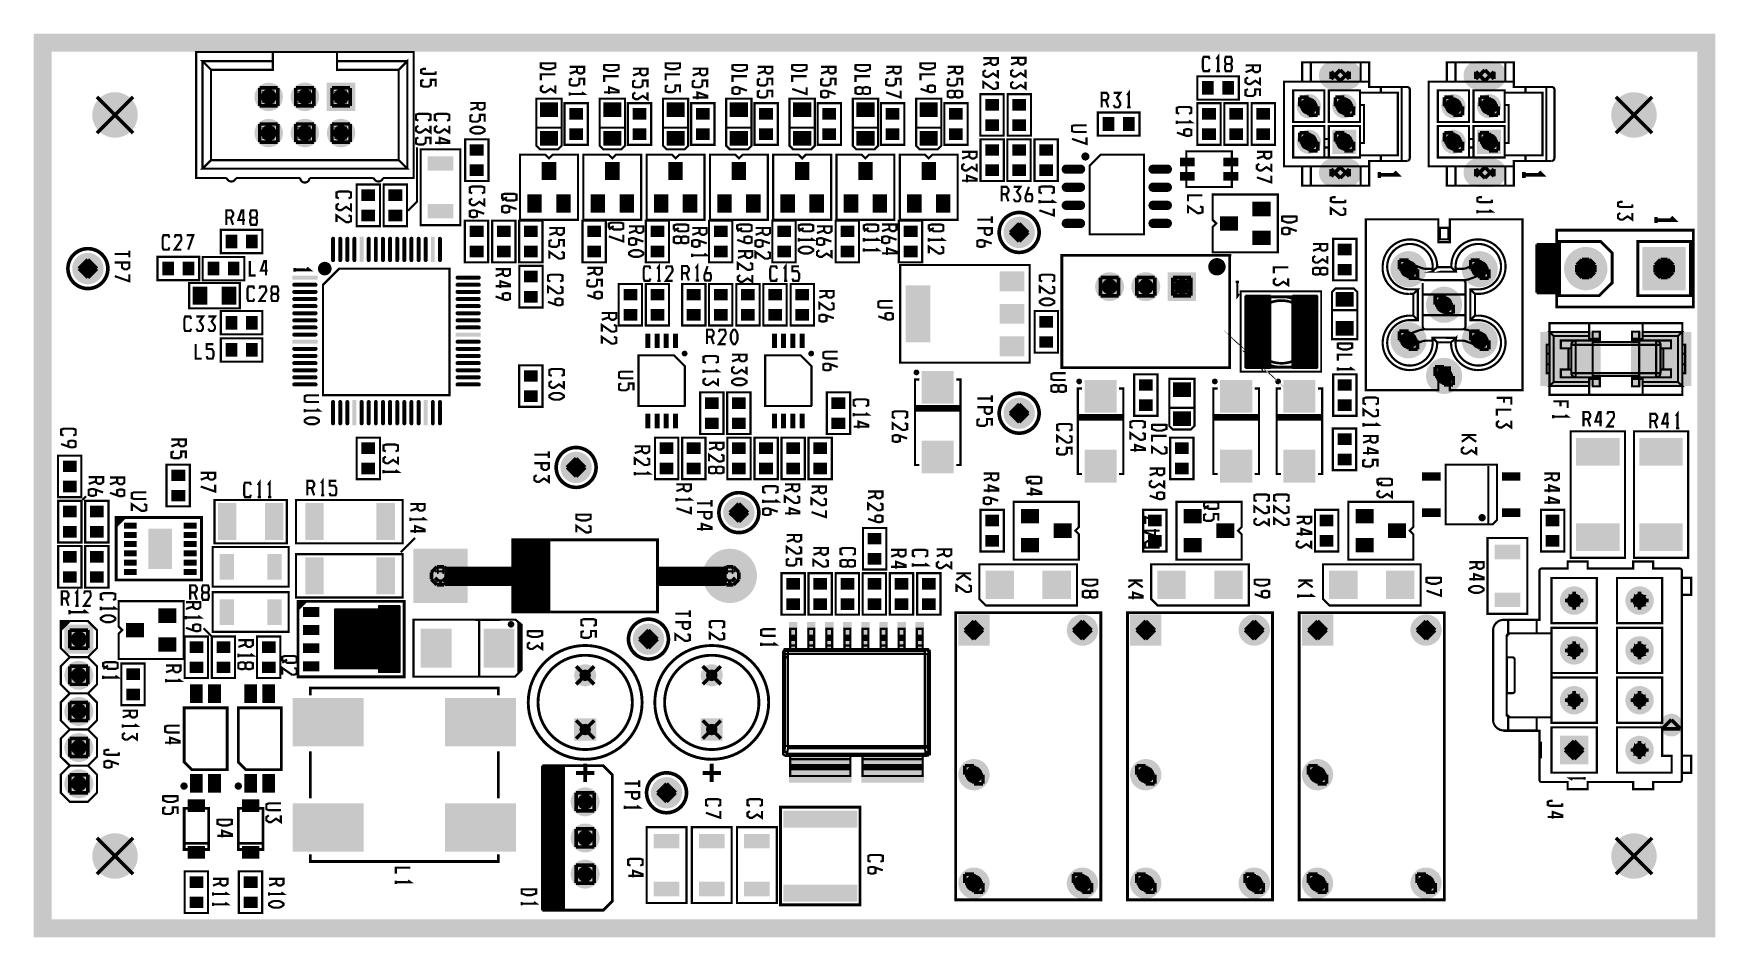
# Model space of a CAD drawing. Extents: x 36 to 154, y -1 to 63.
import ezdxf

# ---------------------------------------------------------------- set-up
doc = ezdxf.new("R2010")
doc.units = 0
doc.header["$MEASUREMENT"] = 0
doc.layers.get('0').update_dxf_attribs({"linetype": 'CONTINUOUS'})
for name, color, linetype in [('25-336-0_BOT', 7, 'CONTINUOUS'), ('25-336-0_DRD', 7, 'CONTINUOUS'), ('25-336-0_SST', 1, 'CONTINUOUS'), ('25-336-0_TOP', 4, 'CONTINUOUS'), ('THRUHOLE_NPT', 5, 'CONTINUOUS'), ('THRUHOLE_TAP', 10, 'CONTINUOUS')]:
    doc.layers.add(name, color=color, linetype=linetype)

# ---------------------------------------------------------------- blocks, each defined once
blk = doc.blocks.new('ROUND_2')
at = {"const_width": 0.7747}
blk.add_lwpolyline([(-0.38735, 0, 1), (0.38735, 0, 1)], format="xyb", close=True, dxfattribs=at)
blk = doc.blocks.new('SQUARE_3')
blk.add_solid([(0.7747, 0.7747), (0.7747, -0.7747), (-0.7747, 0.7747), (-0.7747, -0.7747)])
blk = doc.blocks.new('ROUND_10')
at = {"const_width": 1.016}
blk.add_lwpolyline([(-0.508, 0, 1), (0.508, 0, 1)], format="xyb", close=True, dxfattribs=at)
blk = doc.blocks.new('ROUND_13')
at = {"const_width": 1.905}
blk.add_lwpolyline([(-0.9525, 0, 1), (0.9525, 0, 1)], format="xyb", close=True, dxfattribs=at)
blk = doc.blocks.new('SQUARE_14')
blk.add_solid([(1.905, 1.905), (1.905, -1.905), (-1.905, 1.905), (-1.905, -1.905)])
blk = doc.blocks.new('SQUARE_18')
blk.add_solid([(0.99949, 0.99949), (0.99949, -0.99949), (-0.99949, 0.99949), (-0.99949, -0.99949)])
blk = doc.blocks.new('ROUND_21')
at = {"const_width": 1.27}
blk.add_lwpolyline([(-0.635, 0, 1), (0.635, 0, 1)], format="xyb", close=True, dxfattribs=at)
blk = doc.blocks.new('OBLONG_22')
at = {"const_width": 1.99898}
blk.add_lwpolyline([(0.50038, 0), (-0.50038, 0)], dxfattribs=at)
at = {"const_width": 0.99949}
for points in [[(-1.000124, 0, 1), (-0.000636, 0, 1)], [(0.000636, 0, 1), (1.000124, 0, 1)]]:
    blk.add_lwpolyline(points, format="xyb", close=True, dxfattribs=at)
blk = doc.blocks.new('ROUND_25')
at = {"const_width": 0.84963}
blk.add_lwpolyline([(-0.424814, 0, 1), (0.424814, 0, 1)], format="xyb", close=True, dxfattribs=at)
blk = doc.blocks.new('SQUARE_26')
blk.add_solid([(0.84963, 0.84963), (0.84963, -0.84963), (-0.84963, 0.84963), (-0.84963, -0.84963)])
blk = doc.blocks.new('ROUND_27')
at = {"const_width": 1.524}
blk.add_lwpolyline([(-0.762, 0, 1), (0.762, 0, 1)], format="xyb", close=True, dxfattribs=at)
blk = doc.blocks.new('SQUARE_28')
blk.add_solid([(1.524, 1.524), (1.524, -1.524), (-1.524, 1.524), (-1.524, -1.524)])
blk = doc.blocks.new('ROUND_29')
at = {"const_width": 0.99949}
blk.add_lwpolyline([(-0.499744, 0, 1), (0.499744, 0, 1)], format="xyb", close=True, dxfattribs=at)
blk = doc.blocks.new('ROUND_30')
at = {"const_width": 0.8001}
blk.add_lwpolyline([(-0.40005, 0, 1), (0.40005, 0, 1)], format="xyb", close=True, dxfattribs=at)
blk = doc.blocks.new('SQUARE_31')
blk.add_solid([(1.016, 1.016), (1.016, -1.016), (-1.016, 1.016), (-1.016, -1.016)])
blk = doc.blocks.new('ROUND_32')
at = {"const_width": 1.09982}
blk.add_lwpolyline([(-0.54991, 0, 1), (0.54991, 0, 1)], format="xyb", close=True, dxfattribs=at)
blk = doc.blocks.new('SQUARE_33')
blk.add_solid([(1.09982, 1.09982), (1.09982, -1.09982), (-1.09982, 1.09982), (-1.09982, -1.09982)])
blk = doc.blocks.new('ROUND_56')
at = {"const_width": 1.6002}
blk.add_lwpolyline([(-0.8001, 0, 1), (0.8001, 0, 1)], format="xyb", close=True, dxfattribs=at)
blk = doc.blocks.new('ROUND_59')
at = {"const_width": 0.0762}
blk.add_lwpolyline([(-0.0381, 0, 1), (0.0381, 0, 1)], format="xyb", close=True, dxfattribs=at)
blk = doc.blocks.new('RECTANGLE_1')
blk.add_solid([(0.4826, 0.4064), (0.4826, -0.4064), (-0.4826, 0.4064), (-0.4826, -0.4064)])
blk = doc.blocks.new('RECTANGLE_4')
blk.add_solid([(0.9017, 0.508), (0.9017, -0.508), (-0.9017, 0.508), (-0.9017, -0.508)])
blk = doc.blocks.new('RECTANGLE_5')
blk.add_solid([(2.59969, 0.59944), (2.59969, -0.59944), (-2.59969, 0.59944), (-2.59969, -0.59944)])
blk = doc.blocks.new('RECTANGLE_6')
blk.add_solid([(0.6477, 1.30048), (0.6477, -1.30048), (-0.6477, 1.30048), (-0.6477, -1.30048)])
blk = doc.blocks.new('RECTANGLE_7')
blk.add_solid([(0.4064, 0.4826), (0.4064, -0.4826), (-0.4064, 0.4826), (-0.4064, -0.4826)])
blk = doc.blocks.new('RECTANGLE_8')
blk.add_solid([(1.12522, 1.14935), (1.12522, -1.14935), (-1.12522, 1.14935), (-1.12522, -1.14935)])
blk = doc.blocks.new('RECTANGLE_9')
blk.add_solid([(0.51308, 0.63627), (0.51308, -0.63627), (-0.51308, 0.63627), (-0.51308, -0.63627)])
blk = doc.blocks.new('RECTANGLE_15')
blk.add_solid([(1.0795, 1.3716), (1.0795, -1.3716), (-1.0795, 1.3716), (-1.0795, -1.3716)])
blk = doc.blocks.new('RECTANGLE_16')
blk.add_solid([(0.6096, 0.44958), (0.6096, -0.44958), (-0.6096, 0.44958), (-0.6096, -0.44958)])
blk = doc.blocks.new('RECTANGLE_17')
blk.add_solid([(0.635, 0.508), (0.635, -0.508), (-0.635, 0.508), (-0.635, -0.508)])
blk = doc.blocks.new('RECTANGLE_19')
blk.add_solid([(0.63627, 0.51308), (0.63627, -0.51308), (-0.63627, 0.51308), (-0.63627, -0.51308)])
blk = doc.blocks.new('RECTANGLE_20')
blk.add_solid([(2.11963, 1.905), (2.11963, -1.905), (-2.11963, 1.905), (-2.11963, -1.905)])
blk = doc.blocks.new('RECTANGLE_34')
blk.add_solid([(0.65024, 0.29972), (0.65024, -0.29972), (-0.65024, 0.29972), (-0.65024, -0.29972)])
blk = doc.blocks.new('RECTANGLE_35')
blk.add_solid([(2.49936, 1.69926), (2.49936, -1.69926), (-2.49936, 1.69926), (-2.49936, -1.69926)])
blk = doc.blocks.new('RECTANGLE_36')
blk.add_solid([(0.52451, 0.29972), (0.52451, -0.29972), (-0.52451, 0.29972), (-0.52451, -0.29972)])
blk = doc.blocks.new('ROUND_37')
at = {"const_width": 0.23749}
blk.add_lwpolyline([(-0.118744, 0, 1), (0.118744, 0, 1)], format="xyb", close=True, dxfattribs=at)
blk = doc.blocks.new('RECTANGLE_38')
blk.add_solid([(0.44958, 0.29972), (0.44958, -0.29972), (-0.44958, 0.29972), (-0.44958, -0.29972)])
blk = doc.blocks.new('RECTANGLE_39')
blk.add_solid([(0.57531, 0.34925), (0.57531, -0.34925), (-0.57531, 0.34925), (-0.57531, -0.34925)])
blk = doc.blocks.new('RECTANGLE_40')
blk.add_solid([(0.508, 0.635), (0.508, -0.635), (-0.508, 0.635), (-0.508, -0.635)])
blk = doc.blocks.new('RECTANGLE_41')
blk.add_solid([(0.508, 0.9017), (0.508, -0.9017), (-0.508, 0.9017), (-0.508, -0.9017)])
blk = doc.blocks.new('RECTANGLE_42')
blk.add_solid([(1.524, 0.9652), (1.524, -0.9652), (-1.524, 0.9652), (-1.524, -0.9652)])
blk = doc.blocks.new('RECTANGLE_43')
blk.add_solid([(2.20472, 0.99949), (2.20472, -0.99949), (-2.20472, 0.99949), (-2.20472, -0.99949)])
blk = doc.blocks.new('RECTANGLE_44')
blk.add_solid([(0.29972, 0.99949), (0.29972, -0.99949), (-0.29972, 0.99949), (-0.29972, -0.99949)])
blk = doc.blocks.new('RECTANGLE_45')
blk.add_solid([(0.8255, 1.4224), (0.8255, -1.4224), (-0.8255, 1.4224), (-0.8255, -1.4224)])
blk = doc.blocks.new('RECTANGLE_46')
blk.add_solid([(0.44958, 0.20955), (0.44958, -0.20955), (-0.44958, 0.20955), (-0.44958, -0.20955)])
blk = doc.blocks.new('RECTANGLE_47')
blk.add_solid([(0.44958, 0.65024), (0.44958, -0.65024), (-0.44958, 0.65024), (-0.44958, -0.65024)])
blk = doc.blocks.new('RECTANGLE_48')
blk.add_solid([(0.17526, 0.508), (0.17526, -0.508), (-0.17526, 0.508), (-0.17526, -0.508)])
blk = doc.blocks.new('OBLONG_49')
at = {"const_width": 0.65024}
blk.add_lwpolyline([(0.50038, 0), (-0.50038, 0)], dxfattribs=at)
at = {"const_width": 0.32512}
for points in [[(-0.66294, 0, 1), (-0.33782, 0, 1)], [(0.33782, 0, 1), (0.66294, 0, 1)]]:
    blk.add_lwpolyline(points, format="xyb", close=True, dxfattribs=at)
blk = doc.blocks.new('RECTANGLE_50')
blk.add_solid([(0.8636, 2.0066), (0.8636, -2.0066), (-0.8636, 2.0066), (-0.8636, -2.0066)])
blk = doc.blocks.new('RECTANGLE_51')
blk.add_solid([(0.8636, 0.6985), (0.8636, -0.6985), (-0.8636, 0.6985), (-0.8636, -0.6985)])
blk = doc.blocks.new('OBLONG_52')
at = {"const_width": 0.2794}
blk.add_lwpolyline([(0, 0.7493), (0, -0.7493)], dxfattribs=at)
at = {"const_width": 0.1397}
for points in [[(-0.06985, 0.7493, 1), (0.06985, 0.7493, 1)], [(-0.06985, -0.7493, 1), (0.06985, -0.7493, 1)]]:
    blk.add_lwpolyline(points, format="xyb", close=True, dxfattribs=at)
blk = doc.blocks.new('RECTANGLE_53')
blk.add_solid([(0.1397, 0.889), (0.1397, -0.889), (-0.1397, 0.889), (-0.1397, -0.889)])
blk = doc.blocks.new('OBLONG_54')
at = {"const_width": 0.2794}
blk.add_lwpolyline([(0.7493, 0), (-0.7493, 0)], dxfattribs=at)
at = {"const_width": 0.1397}
for points in [[(-0.81915, 0, 1), (-0.67945, 0, 1)], [(0.67945, 0, 1), (0.81915, 0, 1)]]:
    blk.add_lwpolyline(points, format="xyb", close=True, dxfattribs=at)
blk = doc.blocks.new('RECTANGLE_55')
blk.add_solid([(0.889, 0.1397), (0.889, -0.1397), (-0.889, 0.1397), (-0.889, -0.1397)])
blk = doc.blocks.new('ROUND_11')
at = {"const_width": 0.50038}
blk.add_lwpolyline([(-0.25019, 0, 1), (0.25019, 0, 1)], format="xyb", close=True, dxfattribs=at)
blk = doc.blocks.new('ROUND_12')
at = {"const_width": 0.40005}
blk.add_lwpolyline([(-0.200024, 0, 1), (0.200024, 0, 1)], format="xyb", close=True, dxfattribs=at)
blk = doc.blocks.new('ROUND_23')
at = {"const_width": 0.59944}
blk.add_lwpolyline([(-0.29972, 0, 1), (0.29972, 0, 1)], format="xyb", close=True, dxfattribs=at)
blk = doc.blocks.new('ROUND_24')
at = {"const_width": 0.69977}
blk.add_lwpolyline([(-0.349884, 0, 1), (0.349884, 0, 1)], format="xyb", close=True, dxfattribs=at)
blk = doc.blocks.new('ROUND_65')
at = {"const_width": 0.5461}
blk.add_lwpolyline([(-0.27305, 0, 1), (0.27305, 0, 1)], format="xyb", close=True, dxfattribs=at)
blk = doc.blocks.new('ROUND_66')
at = {"const_width": 0.54991}
blk.add_lwpolyline([(-0.274954, 0, 1), (0.274954, 0, 1)], format="xyb", close=True, dxfattribs=at)
blk = doc.blocks.new('ROUND_67')
at = {"const_width": 0.49911}
blk.add_lwpolyline([(-0.249554, 0, 1), (0.249554, 0, 1)], format="xyb", close=True, dxfattribs=at)

msp = doc.modelspace()

# ---------------------------------------------------------------- linework, layer by layer
at = {"layer": '25-336-0_DRD'}
for points, const_width in [([(38.1, 0), (153.67, 0), (153.67, 62.23), (36.83, 62.23), (36.83, 0), (38.1, 0)], 1.27), ([(127.32512, 59.67984), (127.96012, 60.31484)], 0.254), ([(127.32512, 60.18784), (127.32512, 59.67984)], 0.254), ([(127.96012, 59.55284), (127.32512, 60.18784)], 0.254), ([(127.96012, 60.31484), (128.59512, 59.67984)], 0.254), ([(128.59512, 60.18784), (127.96012, 59.55284)], 0.254), ([(128.59512, 59.67984), (128.59512, 60.18784)], 0.254), ([(137.48512, 59.67984), (138.12012, 60.31484)], 0.254), ([(137.48512, 60.18784), (137.48512, 59.67984)], 0.254), ([(138.12012, 59.55284), (137.48512, 60.18784)], 0.254), ([(138.12012, 60.31484), (138.75512, 59.67984)], 0.254), ([(138.75512, 60.18784), (138.12012, 59.55284)], 0.254), ([(138.75512, 59.67984), (138.75512, 60.18784)], 0.254), ([(52.07, 59.055), (52.07, 57.785)], 0.254), ([(53.34, 59.055), (52.07, 59.055)], 0.254), ([(52.705, 59.055), (52.705, 57.785)], 0.254), ([(53.34, 57.785), (53.34, 59.055)], 0.254), ([(54.61, 59.055), (54.61, 57.785)], 0.254), ([(55.88, 59.055), (54.61, 59.055)], 0.254), ([(55.245, 59.055), (55.245, 57.785)], 0.254), ([(55.88, 57.785), (55.88, 59.055)], 0.254), ([(57.15, 59.055), (57.15, 57.785)], 0.254), ([(58.42, 59.055), (57.15, 59.055)], 0.254), ([(57.785, 59.055), (57.785, 57.785)], 0.254), ([(58.42, 57.785), (58.42, 59.055)], 0.254), ([(43.18, 58.42), (40.64, 55.88)], 0.254), ([(43.18, 55.88), (40.64, 58.42)], 0.254), ([(53.34, 58.42), (52.07, 58.42)], 0.254), ([(52.07, 57.785), (53.34, 57.785)], 0.254), ([(55.88, 58.42), (54.61, 58.42)], 0.254), ([(54.61, 57.785), (55.88, 57.785)], 0.254), ([(58.42, 58.42), (57.15, 58.42)], 0.254), ([(57.15, 57.785), (58.42, 57.785)], 0.254), ([(125.11532, 58.39968), (125.11532, 57.76468)], 0.254), ([(125.75032, 58.39968), (125.11532, 58.39968)], 0.254), ([(125.11532, 57.76468), (126.38532, 57.76468)], 0.254), ([(125.75032, 57.12968), (125.75032, 58.39968)], 0.254), ([(126.38532, 57.76468), (126.38532, 57.12968)], 0.254), ([(127.61468, 58.39968), (127.61468, 57.76468)], 0.254), ([(128.24968, 58.39968), (127.61468, 58.39968)], 0.254), ([(127.61468, 57.76468), (128.88468, 57.76468)], 0.254), ([(128.24968, 57.12968), (128.24968, 58.39968)], 0.254), ([(128.88468, 57.76468), (128.88468, 57.12968)], 0.254), ([(135.27532, 58.39968), (135.27532, 57.76468)], 0.254), ([(135.91032, 58.39968), (135.27532, 58.39968)], 0.254), ([(135.27532, 57.76468), (136.54532, 57.76468)], 0.254), ([(135.91032, 57.12968), (135.91032, 58.39968)], 0.254), ([(136.54532, 57.76468), (136.54532, 57.12968)], 0.254), ([(137.77468, 58.39968), (137.77468, 57.76468)], 0.254), ([(138.40968, 58.39968), (137.77468, 58.39968)], 0.254), ([(137.77468, 57.76468), (139.04468, 57.76468)], 0.254), ([(138.40968, 57.12968), (138.40968, 58.39968)], 0.254), ([(139.04468, 57.76468), (139.04468, 57.12968)], 0.254), ([(149.86, 58.42), (147.32, 55.88)], 0.254), ([(149.86, 55.88), (147.32, 58.42)], 0.254), ([(126.38532, 57.12968), (125.75032, 57.12968)], 0.254), ([(128.88468, 57.12968), (128.24968, 57.12968)], 0.254), ([(136.54532, 57.12968), (135.91032, 57.12968)], 0.254), ([(139.04468, 57.12968), (138.40968, 57.12968)], 0.254), ([(52.07, 56.515), (52.07, 55.245)], 0.254), ([(53.34, 56.515), (52.07, 56.515)], 0.254), ([(53.34, 55.88), (52.07, 55.88)], 0.254), ([(52.705, 56.515), (52.705, 55.245)], 0.254), ([(53.34, 55.245), (53.34, 56.515)], 0.254), ([(54.61, 56.515), (54.61, 55.245)], 0.254), ([(55.88, 56.515), (54.61, 56.515)], 0.254), ([(55.88, 55.88), (54.61, 55.88)], 0.254), ([(55.245, 56.515), (55.245, 55.245)], 0.254), ([(55.88, 55.245), (55.88, 56.515)], 0.254), ([(57.15, 56.515), (57.15, 55.245)], 0.254), ([(58.42, 56.515), (57.15, 56.515)], 0.254), ([(58.42, 55.88), (57.15, 55.88)], 0.254), ([(57.785, 56.515), (57.785, 55.245)], 0.254), ([(58.42, 55.245), (58.42, 56.515)], 0.254), ([(125.11532, 55.90032), (125.11532, 55.26532)], 0.254), ([(125.75032, 55.90032), (125.11532, 55.90032)], 0.254), ([(125.75032, 54.63032), (125.75032, 55.90032)], 0.254), ([(127.61468, 55.90032), (127.61468, 55.26532)], 0.254), ([(128.24968, 55.90032), (127.61468, 55.90032)], 0.254), ([(128.24968, 54.63032), (128.24968, 55.90032)], 0.254), ([(135.27532, 55.90032), (135.27532, 55.26532)], 0.254), ([(135.91032, 55.90032), (135.27532, 55.90032)], 0.254), ([(135.91032, 54.63032), (135.91032, 55.90032)], 0.254), ([(137.77468, 55.90032), (137.77468, 55.26532)], 0.254), ([(138.40968, 55.90032), (137.77468, 55.90032)], 0.254), ([(138.40968, 54.63032), (138.40968, 55.90032)], 0.254), ([(52.07, 55.245), (53.34, 55.245)], 0.254), ([(54.61, 55.245), (55.88, 55.245)], 0.254), ([(57.15, 55.245), (58.42, 55.245)], 0.254), ([(125.11532, 55.26532), (126.38532, 55.26532)], 0.254), ([(126.38532, 54.63032), (125.75032, 54.63032)], 0.254), ([(126.38532, 55.26532), (126.38532, 54.63032)], 0.254), ([(127.61468, 55.26532), (128.88468, 55.26532)], 0.254), ([(128.88468, 54.63032), (128.24968, 54.63032)], 0.254), ([(128.88468, 55.26532), (128.88468, 54.63032)], 0.254), ([(135.27532, 55.26532), (136.54532, 55.26532)], 0.254), ([(136.54532, 54.63032), (135.91032, 54.63032)], 0.254), ([(136.54532, 55.26532), (136.54532, 54.63032)], 0.254), ([(137.77468, 55.26532), (139.04468, 55.26532)], 0.254), ([(139.04468, 54.63032), (138.40968, 54.63032)], 0.254), ([(139.04468, 55.26532), (139.04468, 54.63032)], 0.254), ([(127.32512, 52.83962), (127.96012, 53.47462)], 0.254), ([(127.32512, 53.34762), (127.32512, 52.83962)], 0.254), ([(127.96012, 52.71262), (127.32512, 53.34762)], 0.254), ([(127.96012, 53.47462), (128.59512, 52.83962)], 0.254), ([(128.59512, 53.34762), (127.96012, 52.71262)], 0.254), ([(128.59512, 52.83962), (128.59512, 53.34762)], 0.254), ([(137.48512, 52.83962), (138.12012, 53.47462)], 0.254), ([(137.48512, 53.34762), (137.48512, 52.83962)], 0.254), ([(138.12012, 52.71262), (137.48512, 53.34762)], 0.254), ([(138.12012, 53.47462), (138.75512, 52.83962)], 0.254), ([(138.75512, 53.34762), (138.12012, 52.71262)], 0.254), ([(138.75512, 52.83962), (138.75512, 53.34762)], 0.254), ([(105.41, 49.53), (104.775, 48.895)], 0.254), ([(106.045, 48.895), (105.41, 49.53)], 0.254), ([(104.775, 48.895), (105.41, 48.26)], 0.254), ([(105.41, 48.26), (106.045, 48.895)], 0.254), ([(40.005, 46.99), (39.37, 46.355)], 0.254), ([(39.37, 46.355), (40.005, 45.72)], 0.254), ([(40.64, 46.355), (40.005, 46.99)], 0.254), ([(40.005, 45.72), (40.64, 46.355)], 0.254), ([(132.12064, 46.94936), (132.12064, 46.31436)], 0.254), ([(132.75564, 46.94936), (132.12064, 46.94936)], 0.254), ([(132.12064, 46.31436), (133.39064, 46.31436)], 0.254), ([(132.75564, 45.67936), (132.75564, 46.94936)], 0.254), ([(133.39064, 46.31436), (133.39064, 45.67936)], 0.254), ([(137.11936, 46.94936), (137.11936, 46.31436)], 0.254), ([(137.75436, 46.94936), (137.11936, 46.94936)], 0.254), ([(137.11936, 46.31436), (138.38936, 46.31436)], 0.254), ([(137.75436, 45.67936), (137.75436, 46.94936)], 0.254), ([(138.38936, 46.31436), (138.38936, 45.67936)], 0.254), ([(144.95018, 46.99), (144.56918, 46.609)], 0.254), ([(144.56918, 46.609), (144.56918, 46.101)], 0.254), ([(144.56918, 46.101), (144.95018, 45.72)], 0.254), ([(145.45818, 46.99), (144.95018, 46.99)], 0.254), ([(145.83918, 46.609), (145.45818, 46.99)], 0.254), ([(145.45818, 45.72), (145.83918, 46.101)], 0.254), ([(145.83918, 46.101), (145.83918, 46.609)], 0.254), ([(150.45182, 46.99), (150.07082, 46.609)], 0.254), ([(150.07082, 46.609), (150.07082, 46.101)], 0.254), ([(150.07082, 46.101), (150.45182, 45.72)], 0.254), ([(150.95982, 46.99), (150.45182, 46.99)], 0.254), ([(151.34082, 46.609), (150.95982, 46.99)], 0.254), ([(150.95982, 45.72), (151.34082, 46.101)], 0.254), ([(151.34082, 46.101), (151.34082, 46.609)], 0.254), ([(111.125, 45.72), (111.125, 44.45)], 0.254), ([(112.395, 45.72), (111.125, 45.72)], 0.254), ([(112.395, 45.085), (111.125, 45.085)], 0.254), ([(111.76, 45.72), (111.76, 44.45)], 0.254), ([(112.395, 44.45), (112.395, 45.72)], 0.254), ([(113.665, 45.72), (113.665, 44.45)], 0.254), ([(114.935, 45.72), (113.665, 45.72)], 0.254), ([(114.935, 45.085), (113.665, 45.085)], 0.254), ([(114.3, 45.72), (114.3, 44.45)], 0.254), ([(114.935, 44.45), (114.935, 45.72)], 0.254), ([(116.205, 45.72), (116.205, 44.45)], 0.254), ([(117.475, 45.72), (116.205, 45.72)], 0.254), ([(117.475, 45.72), (116.205, 44.45)], 0.254), ([(117.475, 44.45), (116.205, 45.72)], 0.254), ([(117.475, 44.45), (117.475, 45.72)], 0.254), ([(133.39064, 45.67936), (132.75564, 45.67936)], 0.254), ([(138.38936, 45.67936), (137.75436, 45.67936)], 0.254), ([(144.95018, 45.72), (145.45818, 45.72)], 0.254), ([(150.45182, 45.72), (150.95982, 45.72)], 0.254), ([(111.125, 44.45), (112.395, 44.45)], 0.254), ([(113.665, 44.45), (114.935, 44.45)], 0.254), ([(116.205, 44.45), (117.475, 44.45)], 0.254), ([(134.62, 44.45), (134.62, 43.815)], 0.254), ([(135.255, 44.45), (134.62, 44.45)], 0.254), ([(134.62, 43.815), (135.89, 43.815)], 0.254), ([(135.255, 43.18), (135.255, 44.45)], 0.254), ([(135.89, 43.815), (135.89, 43.18)], 0.254), ([(135.89, 43.18), (135.255, 43.18)], 0.254), ([(132.12064, 41.95064), (132.12064, 41.31564)], 0.254), ([(132.75564, 41.95064), (132.12064, 41.95064)], 0.254), ([(132.12064, 41.31564), (133.39064, 41.31564)], 0.254), ([(132.75564, 40.68064), (132.75564, 41.95064)], 0.254), ([(133.39064, 41.31564), (133.39064, 40.68064)], 0.254), ([(137.11936, 41.95064), (137.11936, 41.31564)], 0.254), ([(137.75436, 41.95064), (137.11936, 41.95064)], 0.254), ([(137.11936, 41.31564), (138.38936, 41.31564)], 0.254), ([(137.75436, 40.68064), (137.75436, 41.95064)], 0.254), ([(138.38936, 41.31564), (138.38936, 40.68064)], 0.254), ([(133.39064, 40.68064), (132.75564, 40.68064)], 0.254), ([(138.38936, 40.68064), (137.75436, 40.68064)], 0.254), ([(134.62, 39.44874), (134.62, 38.81374)], 0.254), ([(135.255, 39.44874), (134.62, 39.44874)], 0.254), ([(135.255, 38.17874), (135.255, 39.44874)], 0.254), ([(134.62, 38.81374), (135.89, 38.81374)], 0.254), ([(135.89, 38.17874), (135.255, 38.17874)], 0.254), ([(135.89, 38.81374), (135.89, 38.17874)], 0.254), ([(105.41, 36.83), (104.775, 36.195)], 0.254), ([(106.045, 36.195), (105.41, 36.83)], 0.254), ([(104.775, 36.195), (105.41, 35.56)], 0.254), ([(105.41, 35.56), (106.045, 36.195)], 0.254), ([(74.295, 33.02), (73.66, 32.385)], 0.254), ([(74.93, 32.385), (74.295, 33.02)], 0.254), ([(73.66, 32.385), (74.295, 31.75)], 0.254), ([(74.295, 31.75), (74.93, 32.385)], 0.254), ([(85.725, 29.845), (85.09, 29.21)], 0.254), ([(86.36, 29.21), (85.725, 29.845)], 0.254), ([(85.09, 29.21), (85.725, 28.575)], 0.254), ([(85.725, 28.575), (86.36, 29.21)], 0.254), ([(64.516, 25.4), (64.135, 25.019)], 0.254), ([(64.135, 25.019), (64.135, 24.511)], 0.254), ([(65.024, 25.4), (64.516, 25.4)], 0.254), ([(64.516, 25.146), (64.516, 25.019)], 0.254), ([(64.643, 25.146), (64.516, 25.146)], 0.254), ([(64.516, 25.019), (64.643, 25.019)], 0.254), ([(64.643, 25.019), (64.643, 25.146)], 0.254), ([(64.897, 25.146), (64.897, 25.019)], 0.254), ([(65.024, 25.146), (64.897, 25.146)], 0.254), ([(64.897, 25.019), (65.024, 25.019)], 0.254), ([(65.405, 25.019), (65.024, 25.4)], 0.254), ([(65.024, 25.019), (65.024, 25.146)], 0.254), ([(65.405, 24.511), (65.405, 25.019)], 0.254), ([(84.836, 25.4), (84.455, 25.019)], 0.254), ([(84.455, 25.019), (84.455, 24.511)], 0.254), ([(85.344, 25.4), (84.836, 25.4)], 0.254), ([(84.836, 25.146), (84.836, 25.019)], 0.254), ([(84.963, 25.146), (84.836, 25.146)], 0.254), ([(84.836, 25.019), (84.963, 25.019)], 0.254), ([(84.963, 25.019), (84.963, 25.146)], 0.254), ([(85.217, 25.146), (85.217, 25.019)], 0.254), ([(85.344, 25.146), (85.217, 25.146)], 0.254), ([(85.217, 25.019), (85.344, 25.019)], 0.254), ([(85.725, 25.019), (85.344, 25.4)], 0.254), ([(85.344, 25.019), (85.344, 25.146)], 0.254), ([(85.725, 24.511), (85.725, 25.019)], 0.254), ([(64.135, 24.511), (64.516, 24.13)], 0.254), ([(64.643, 24.384), (64.389, 24.638)], 0.254), ([(64.516, 24.13), (65.024, 24.13)], 0.254), ([(64.897, 24.384), (64.643, 24.384)], 0.254), ([(65.151, 24.638), (64.897, 24.384)], 0.254), ([(65.024, 24.13), (65.405, 24.511)], 0.254), ([(84.455, 24.511), (84.836, 24.13)], 0.254), ([(84.963, 24.384), (84.709, 24.638)], 0.254), ([(84.836, 24.13), (85.344, 24.13)], 0.254), ([(85.217, 24.384), (84.963, 24.384)], 0.254), ([(85.471, 24.638), (85.217, 24.384)], 0.254), ([(85.344, 24.13), (85.725, 24.511)], 0.254), ([(144.3863, 23.66518), (144.3863, 22.39518)], 0.254), ([(148.9837, 23.66518), (148.9837, 22.39518)], 0.254), ([(145.0213, 23.03018), (143.7513, 23.03018)], 0.254), ([(149.6187, 23.03018), (148.3487, 23.03018)], 0.254), ([(102.235, 21.59), (101.6, 20.955)], 0.254), ([(102.87, 20.955), (102.235, 21.59)], 0.254), ([(109.855, 21.59), (109.22, 20.955)], 0.254), ([(110.49, 20.955), (109.855, 21.59)], 0.254), ([(114.3, 21.59), (113.665, 20.955)], 0.254), ([(114.935, 20.955), (114.3, 21.59)], 0.254), ([(121.92, 21.59), (121.285, 20.955)], 0.254), ([(122.555, 20.955), (121.92, 21.59)], 0.254), ([(126.365, 21.59), (125.73, 20.955)], 0.254), ([(127, 20.955), (126.365, 21.59)], 0.254), ([(133.985, 21.59), (133.35, 20.955)], 0.254), ([(134.62, 20.955), (133.985, 21.59)], 0.254), ([(38.735, 20.955), (38.735, 19.685)], 0.254), ([(40.005, 20.955), (38.735, 20.955)], 0.254), ([(40.005, 20.32), (38.735, 20.32)], 0.254), ([(39.37, 20.955), (39.37, 19.685)], 0.254), ([(40.005, 19.685), (40.005, 20.955)], 0.254), ([(79.375, 20.955), (78.74, 20.32)], 0.254), ([(78.74, 20.32), (79.375, 19.685)], 0.254), ([(80.01, 20.32), (79.375, 20.955)], 0.254), ([(79.375, 19.685), (80.01, 20.32)], 0.254), ([(101.6, 20.955), (102.235, 20.32)], 0.254), ([(102.235, 20.32), (102.87, 20.955)], 0.254), ([(109.22, 20.955), (109.855, 20.32)], 0.254), ([(109.855, 20.32), (110.49, 20.955)], 0.254), ([(113.665, 20.955), (114.3, 20.32)], 0.254), ([(114.3, 20.32), (114.935, 20.955)], 0.254), ([(121.285, 20.955), (121.92, 20.32)], 0.254), ([(121.92, 20.32), (122.555, 20.955)], 0.254), ([(125.73, 20.955), (126.365, 20.32)], 0.254), ([(126.365, 20.32), (127, 20.955)], 0.254), ([(133.35, 20.955), (133.985, 20.32)], 0.254), ([(133.985, 20.32), (134.62, 20.955)], 0.254), ([(144.3863, 20.16506), (144.3863, 18.89506)], 0.254), ([(148.9837, 20.16506), (148.9837, 18.89506)], 0.254), ([(38.735, 19.685), (40.005, 19.685)], 0.254), ([(145.0213, 19.53006), (143.7513, 19.53006)], 0.254), ([(149.6187, 19.53006), (148.3487, 19.53006)], 0.254), ([(38.735, 18.415), (38.735, 17.145)], 0.254), ([(40.005, 18.415), (38.735, 18.415)], 0.254), ([(40.005, 17.78), (38.735, 17.78)], 0.254), ([(39.37, 18.415), (39.37, 17.145)], 0.254), ([(40.005, 17.145), (40.005, 18.415)], 0.254), ([(75.565, 18.415), (74.295, 17.145)], 0.254), ([(75.565, 17.145), (74.295, 18.415)], 0.254), ([(84.455, 18.415), (83.185, 17.145)], 0.254), ([(84.455, 17.145), (83.185, 18.415)], 0.254), ([(38.735, 17.145), (40.005, 17.145)], 0.254), ([(144.3863, 16.66494), (144.3863, 15.39494)], 0.254), ([(148.9837, 16.66494), (148.9837, 15.39494)], 0.254), ([(38.735, 15.875), (38.735, 14.605)], 0.254), ([(40.005, 15.875), (38.735, 15.875)], 0.254), ([(40.005, 15.24), (38.735, 15.24)], 0.254), ([(39.37, 15.875), (39.37, 14.605)], 0.254), ([(40.005, 14.605), (40.005, 15.875)], 0.254), ([(145.0213, 16.02994), (143.7513, 16.02994)], 0.254), ([(149.6187, 16.02994), (148.3487, 16.02994)], 0.254), ([(38.735, 14.605), (40.005, 14.605)], 0.254), ([(75.565, 14.605), (74.295, 13.335)], 0.254), ([(75.565, 13.335), (74.295, 14.605)], 0.254), ([(84.455, 14.605), (83.185, 13.335)], 0.254), ([(84.455, 13.335), (83.185, 14.605)], 0.254), ([(151.21382, 14.66088), (150.57882, 14.02588)], 0.254), ([(151.84882, 14.02588), (151.21382, 14.66088)], 0.254), ([(38.735, 13.335), (38.735, 12.065)], 0.254), ([(40.005, 13.335), (38.735, 13.335)], 0.254), ([(39.37, 13.335), (39.37, 12.065)], 0.254), ([(40.005, 12.065), (40.005, 13.335)], 0.254), ([(144.3863, 13.16482), (143.7513, 12.52982)], 0.254), ([(145.0213, 12.52982), (144.3863, 13.16482)], 0.254), ([(148.9837, 13.16482), (148.9837, 11.89482)], 0.254), ([(150.57882, 14.02588), (151.84882, 14.02588)], 0.254), ([(40.005, 12.7), (38.735, 12.7)], 0.254), ([(38.735, 12.065), (40.005, 12.065)], 0.254), ([(143.7513, 12.52982), (144.3863, 11.89482)], 0.254), ([(144.3863, 11.89482), (145.0213, 12.52982)], 0.254), ([(149.6187, 12.52982), (148.3487, 12.52982)], 0.254), ([(38.735, 10.795), (38.735, 9.525)], 0.254), ([(40.005, 10.795), (38.735, 10.795)], 0.254), ([(39.37, 10.795), (39.37, 9.525)], 0.254), ([(40.005, 9.525), (40.005, 10.795)], 0.254), ([(101.6, 11.43), (101.6, 10.795)], 0.254), ([(102.235, 11.43), (101.6, 11.43)], 0.254), ([(101.6, 10.795), (102.87, 10.795)], 0.254), ([(102.235, 10.16), (102.235, 11.43)], 0.254), ([(102.87, 10.795), (102.87, 10.16)], 0.254), ([(113.665, 11.43), (113.665, 10.795)], 0.254), ([(114.3, 11.43), (113.665, 11.43)], 0.254), ([(113.665, 10.795), (114.935, 10.795)], 0.254), ([(114.3, 10.16), (114.3, 11.43)], 0.254), ([(114.935, 10.795), (114.935, 10.16)], 0.254), ([(125.73, 11.43), (125.73, 10.795)], 0.254), ([(126.365, 11.43), (125.73, 11.43)], 0.254), ([(125.73, 10.795), (127, 10.795)], 0.254), ([(126.365, 10.16), (126.365, 11.43)], 0.254), ([(127, 10.795), (127, 10.16)], 0.254), ([(40.005, 10.16), (38.735, 10.16)], 0.254), ([(38.735, 9.525), (40.005, 9.525)], 0.254), ([(74.295, 9.525), (74.295, 8.255)], 0.254), ([(75.565, 9.525), (74.295, 9.525)], 0.254), ([(74.93, 9.525), (74.93, 8.255)], 0.254), ([(75.565, 8.255), (75.565, 9.525)], 0.254), ([(80.645, 10.16), (80.01, 9.525)], 0.254), ([(80.01, 9.525), (80.645, 8.89)], 0.254), ([(81.28, 9.525), (80.645, 10.16)], 0.254), ([(80.645, 8.89), (81.28, 9.525)], 0.254), ([(102.87, 10.16), (102.235, 10.16)], 0.254), ([(114.935, 10.16), (114.3, 10.16)], 0.254), ([(127, 10.16), (126.365, 10.16)], 0.254), ([(75.565, 8.89), (74.295, 8.89)], 0.254), ([(74.295, 8.255), (75.565, 8.255)], 0.254), ([(74.295, 6.985), (74.295, 5.715)], 0.254), ([(75.565, 6.985), (74.295, 6.985)], 0.254), ([(74.93, 6.985), (74.93, 5.715)], 0.254), ([(75.565, 5.715), (75.565, 6.985)], 0.254), ([(43.18, 6.35), (40.64, 3.81)], 0.254), ([(43.18, 3.81), (40.64, 6.35)], 0.254), ([(75.565, 6.35), (74.295, 6.35)], 0.254), ([(149.86, 6.35), (147.32, 3.81)], 0.254), ([(149.86, 3.81), (147.32, 6.35)], 0.254), ([(74.295, 5.715), (75.565, 5.715)], 0.254), ([(74.295, 4.445), (74.295, 3.175)], 0.254), ([(75.565, 4.445), (74.295, 4.445)], 0.254), ([(75.565, 3.81), (74.295, 3.81)], 0.254), ([(74.93, 4.445), (74.93, 3.175)], 0.254), ([(75.565, 3.175), (75.565, 4.445)], 0.254), ([(101.6, 3.81), (101.6, 3.175)], 0.254), ([(102.235, 3.81), (101.6, 3.81)], 0.254), ([(102.235, 2.54), (102.235, 3.81)], 0.254), ([(109.22, 3.81), (109.22, 3.175)], 0.254), ([(109.855, 3.81), (109.22, 3.81)], 0.254), ([(109.855, 2.54), (109.855, 3.81)], 0.254), ([(113.665, 3.81), (113.665, 3.175)], 0.254), ([(114.3, 3.81), (113.665, 3.81)], 0.254), ([(114.3, 2.54), (114.3, 3.81)], 0.254), ([(121.285, 3.81), (121.285, 3.175)], 0.254), ([(121.92, 3.81), (121.285, 3.81)], 0.254), ([(121.92, 2.54), (121.92, 3.81)], 0.254), ([(125.73, 3.81), (125.73, 3.175)], 0.254), ([(126.365, 3.81), (125.73, 3.81)], 0.254), ([(126.365, 2.54), (126.365, 3.81)], 0.254), ([(133.35, 3.81), (133.35, 3.175)], 0.254), ([(133.985, 3.81), (133.35, 3.81)], 0.254), ([(133.985, 2.54), (133.985, 3.81)], 0.254), ([(74.295, 3.175), (75.565, 3.175)], 0.254), ([(101.6, 3.175), (102.87, 3.175)], 0.254), ([(102.87, 2.54), (102.235, 2.54)], 0.254), ([(102.87, 3.175), (102.87, 2.54)], 0.254), ([(109.22, 3.175), (110.49, 3.175)], 0.254), ([(110.49, 2.54), (109.855, 2.54)], 0.254), ([(110.49, 3.175), (110.49, 2.54)], 0.254), ([(113.665, 3.175), (114.935, 3.175)], 0.254), ([(114.935, 2.54), (114.3, 2.54)], 0.254), ([(114.935, 3.175), (114.935, 2.54)], 0.254), ([(121.285, 3.175), (122.555, 3.175)], 0.254), ([(122.555, 2.54), (121.92, 2.54)], 0.254), ([(122.555, 3.175), (122.555, 2.54)], 0.254), ([(125.73, 3.175), (127, 3.175)], 0.254), ([(127, 2.54), (126.365, 2.54)], 0.254), ([(127, 3.175), (127, 2.54)], 0.254), ([(133.35, 3.175), (134.62, 3.175)], 0.254), ([(134.62, 2.54), (133.985, 2.54)], 0.254), ([(134.62, 3.175), (134.62, 2.54)], 0.254)]:
    msp.add_lwpolyline(points, dxfattribs=dict(at, const_width=const_width))
at = {"layer": '25-336-0_SST'}
for points, const_width in [([(49.75352, 52.72532), (47.60468, 52.72532), (47.60468, 61.57468), (52.99456, 61.57468), (52.99456, 60.92444), (48.05426, 60.92444), (48.6537, 60.325), (48.6537, 53.975)], 0.1524), ([(52.99456, 61.57468), (57.49544, 61.57468), (62.88532, 61.57468), (62.88532, 52.72532), (60.73394, 52.72532)], 0.1524), ([(57.49544, 61.57468), (57.49544, 60.92444)], 0.1524), ([(119.38508, 60.2234), (119.38508, 61.2394), (119.2657, 61.07176)], 0.1524), ([(61.83376, 53.975), (48.6537, 53.975), (48.05426, 53.37556), (62.43574, 53.37556), (61.83376, 53.975), (61.83376, 60.325), (62.43574, 60.92444), (62.43574, 53.37556)], 0.1524), ([(48.05426, 60.92444), (48.05426, 53.37556)], 0.1524), ([(48.6537, 60.325), (52.99456, 60.325), (52.99456, 60.92444)], 0.1524), ([(61.83376, 60.325), (57.49544, 60.325), (57.49544, 60.92444), (62.43574, 60.92444)], 0.1524), ([(63.754, 60.39358), (63.58382, 60.39358), (63.41618, 60.33262), (63.41618, 60.0964), (63.58382, 60.03798), (64.43218, 60.03798)], 0.1524), ([(64.43218, 59.97702), (64.43218, 60.21578)], 0.1524), ([(71.81596, 60.84062), (71.81596, 60.48502), (72.15378, 60.36818), (72.49414, 60.36818), (72.83196, 60.48502), (72.83196, 60.84062)], 0.1524), ([(71.81596, 60.7822), (72.83196, 60.7822)], 0.1524), ([(74.35342, 60.53328), (74.35342, 60.17768), (74.52106, 60.0583), (74.69124, 60.0583), (74.86142, 60.17768), (74.86142, 60.53328), (73.84542, 60.53328)], 0.1524), ([(74.35342, 60.2361), (73.84542, 60.0583)], 0.1524), ([(76.26096, 60.71362), (76.26096, 60.35802), (76.59878, 60.24118), (76.93914, 60.24118), (77.27696, 60.35802), (77.27696, 60.71362)], 0.1524), ([(76.26096, 60.6552), (77.27696, 60.6552)], 0.1524), ([(78.79842, 60.40628), (78.79842, 60.05068), (78.96606, 59.9313), (79.13624, 59.9313), (79.30642, 60.05068), (79.30642, 60.40628), (78.29042, 60.40628)], 0.1524), ([(80.57896, 60.84062), (80.57896, 60.48502), (80.91678, 60.36818), (81.25714, 60.36818), (81.59496, 60.48502), (81.59496, 60.84062)], 0.1524), ([(80.57896, 60.7822), (81.59496, 60.7822)], 0.1524), ([(82.98942, 60.40628), (82.98942, 60.05068), (83.15706, 59.9313), (83.32724, 59.9313), (83.49742, 60.05068), (83.49742, 60.40628), (82.48142, 60.40628)], 0.1524), ([(85.27796, 60.71362), (85.27796, 60.35802), (85.61578, 60.24118), (85.95614, 60.24118), (86.29396, 60.35802), (86.29396, 60.71362)], 0.1524), ([(85.27796, 60.6552), (86.29396, 60.6552)], 0.1524), ([(87.56142, 60.53328), (87.56142, 60.17768), (87.72906, 60.0583), (87.89924, 60.0583), (88.06942, 60.17768), (88.06942, 60.53328), (87.05342, 60.53328)], 0.1524), ([(87.56142, 60.2361), (87.05342, 60.0583)], 0.1524), ([(89.46896, 60.71362), (89.46896, 60.35802), (89.80678, 60.24118), (90.14714, 60.24118), (90.48496, 60.35802), (90.48496, 60.71362)], 0.1524), ([(89.46896, 60.6552), (90.48496, 60.6552)], 0.1524), ([(92.00642, 60.53328), (92.00642, 60.17768), (92.17406, 60.0583), (92.34424, 60.0583), (92.51442, 60.17768), (92.51442, 60.53328), (91.49842, 60.53328)], 0.1524), ([(92.00642, 60.2361), (91.49842, 60.0583)], 0.1524), ([(93.91396, 60.71362), (93.91396, 60.35802), (94.25178, 60.24118), (94.59214, 60.24118), (94.92996, 60.35802), (94.92996, 60.71362)], 0.1524), ([(93.91396, 60.6552), (94.92996, 60.6552)], 0.1524), ([(96.57842, 60.53328), (96.57842, 60.17768), (96.74606, 60.0583), (96.91624, 60.0583), (97.08642, 60.17768), (97.08642, 60.53328), (96.07042, 60.53328)], 0.1524), ([(96.57842, 60.2361), (96.07042, 60.0583)], 0.1524), ([(98.48596, 60.84062), (98.48596, 60.48502), (98.82378, 60.36818), (99.16414, 60.36818), (99.50196, 60.48502), (99.50196, 60.84062)], 0.1524), ([(98.48596, 60.7822), (99.50196, 60.7822)], 0.1524), ([(100.89642, 60.53328), (100.89642, 60.17768), (101.06406, 60.0583), (101.23424, 60.0583), (101.40442, 60.17768), (101.40442, 60.53328), (100.38842, 60.53328)], 0.1524), ([(100.89642, 60.2361), (100.38842, 60.0583)], 0.1524), ([(103.4034, 61.14034), (103.4034, 60.78474), (103.57358, 60.66536), (103.74376, 60.66536), (103.9114, 60.78474), (103.9114, 61.14034), (102.8954, 61.14034)], 0.1524), ([(103.4034, 60.84316), (102.8954, 60.66536)], 0.1524), ([(103.06558, 60.30214), (102.8954, 60.18276), (102.8954, 59.94654), (103.06558, 59.82716), (103.23576, 59.82716), (103.57358, 60.06592), (103.9114, 59.82716), (103.9114, 60.30214)], 0.1524), ([(105.34142, 61.16828), (105.34142, 60.81268), (105.50906, 60.6933), (105.67924, 60.6933), (105.84942, 60.81268), (105.84942, 61.16828), (104.83342, 61.16828)], 0.1524), ([(105.34142, 60.8711), (104.83342, 60.6933)], 0.1524), ([(105.00106, 60.33008), (104.83342, 60.2107), (104.83342, 59.97448), (105.00106, 59.8551), (105.17124, 59.8551), (105.50906, 60.09386), (105.84942, 59.8551), (105.84942, 60.33008)], 0.1524), ([(118.7831, 60.39358), (118.72468, 60.2234), (118.36908, 60.2234), (118.31066, 60.39358), (118.31066, 61.07176), (118.36908, 61.2394), (118.72468, 61.2394), (118.7831, 61.07176)], 0.1524), ([(119.50446, 60.2234), (119.2657, 60.2234)], 0.1524), ([(120.2817, 60.7314), (120.34266, 60.90158), (120.34266, 61.07176), (120.2817, 61.2394), (119.9261, 61.2394), (119.86768, 61.07176), (119.86768, 60.90158), (119.9261, 60.7314), (120.2817, 60.7314), (120.34266, 60.56376), (120.34266, 60.39358), (120.2817, 60.2234), (119.9261, 60.2234), (119.86768, 60.39358), (119.86768, 60.56376), (119.9261, 60.7314)], 0.1524), ([(121.8184, 60.63234), (121.8184, 60.27674), (121.98858, 60.15736), (122.15876, 60.15736), (122.3264, 60.27674), (122.3264, 60.63234), (121.3104, 60.63234)], 0.1524), ([(121.8184, 60.33516), (121.3104, 60.15736)], 0.1524), ([(129.39014, 53.54574), (129.39014, 52.1843), (129.98958, 52.1843), (129.98958, 53.54574), (124.01042, 53.54574), (124.01042, 59.48426), (129.98958, 59.48426), (129.98958, 60.8457), (129.39014, 60.8457), (125.89002, 60.8457), (125.89002, 59.48426)], 0.1524), ([(125.89002, 60.8457), (125.29058, 60.8457), (125.29058, 59.48426)], 0.1524), ([(129.39014, 59.48426), (129.39014, 60.8457)], 0.1524), ([(139.55014, 53.54574), (139.55014, 52.1843), (140.14958, 52.1843), (140.14958, 53.54574), (134.17042, 53.54574), (134.17042, 59.48426), (140.14958, 59.48426), (140.14958, 60.8457), (139.55014, 60.8457), (136.05002, 60.8457), (136.05002, 59.48426)], 0.1524), ([(136.05002, 60.8457), (135.45058, 60.8457), (135.45058, 59.48426)], 0.1524), ([(139.55014, 59.48426), (139.55014, 60.8457)], 0.1524), ([(63.58382, 59.6138), (63.41618, 59.55538), (63.41618, 59.19978), (63.58382, 59.13882), (63.92418, 59.13882), (64.09182, 59.2582), (64.09182, 59.6138), (64.43218, 59.6138), (64.43218, 59.13882)], 0.1524), ([(71.81596, 59.5884), (71.81596, 60.00242), (72.83196, 60.00242)], 0.1524), ([(71.98614, 59.22518), (71.81596, 59.1058), (71.81596, 58.86958), (71.98614, 58.7502), (72.15378, 58.7502), (72.49414, 58.98642), (72.83196, 58.7502), (72.83196, 59.22518)], 0.1524), ([(74.01306, 59.69508), (73.84542, 59.63666), (73.84542, 59.28106), (74.01306, 59.2201), (74.35342, 59.2201), (74.52106, 59.33948), (74.52106, 59.69508), (74.86142, 59.69508), (74.86142, 59.2201)], 0.1524), ([(76.26096, 59.4614), (76.26096, 59.87542), (77.27696, 59.87542)], 0.1524), ([(76.59878, 58.6232), (76.59878, 59.09818), (77.27696, 58.85942), (77.27696, 58.74258), (76.26096, 58.74258)], 0.1524), ([(78.79842, 60.1091), (78.29042, 59.9313)], 0.1524), ([(78.45806, 59.56808), (78.29042, 59.50966), (78.29042, 59.15406), (78.45806, 59.0931), (78.79842, 59.0931), (78.96606, 59.21248), (78.96606, 59.56808), (79.30642, 59.56808), (79.30642, 59.0931)], 0.1524), ([(80.57896, 59.5884), (80.57896, 60.00242), (81.59496, 60.00242)], 0.1524), ([(80.74914, 59.22518), (80.57896, 59.16422), (80.57896, 58.80862), (80.74914, 58.7502), (81.08696, 58.7502), (81.25714, 58.86958), (81.25714, 59.22518), (81.59496, 59.22518), (81.59496, 58.7502)], 0.1524), ([(82.98942, 60.1091), (82.48142, 59.9313)], 0.1524), ([(82.64906, 59.56808), (82.48142, 59.50966), (82.48142, 59.15406), (82.64906, 59.0931), (82.98942, 59.0931), (83.15706, 59.21248), (83.15706, 59.56808), (83.49742, 59.56808), (83.49742, 59.0931)], 0.1524), ([(85.27796, 59.4614), (85.27796, 59.87542), (86.29396, 59.87542)], 0.1524), ([(85.78596, 59.03722), (85.78596, 58.68162), (85.61578, 58.6232), (85.44814, 58.6232), (85.27796, 58.68162), (85.27796, 59.03722), (85.44814, 59.09818), (85.61578, 59.09818), (86.29396, 58.85942)], 0.1524), ([(87.22106, 59.69508), (87.05342, 59.63666), (87.05342, 59.28106), (87.22106, 59.2201), (87.56142, 59.2201), (87.72906, 59.33948), (87.72906, 59.69508), (88.06942, 59.69508), (88.06942, 59.2201)], 0.1524), ([(89.46896, 59.4614), (89.46896, 59.87542), (90.48496, 59.87542)], 0.1524), ([(89.46896, 58.9788), (90.48496, 58.6232), (90.48496, 59.09818)], 0.1524), ([(91.66606, 59.69508), (91.49842, 59.63666), (91.49842, 59.28106), (91.66606, 59.2201), (92.00642, 59.2201), (92.17406, 59.33948), (92.17406, 59.69508), (92.51442, 59.69508), (92.51442, 59.2201)], 0.1524), ([(93.91396, 59.4614), (93.91396, 59.87542), (94.92996, 59.87542)], 0.1524), ([(94.42196, 58.68162), (94.59214, 58.6232), (94.75978, 58.6232), (94.92996, 58.68162), (94.92996, 59.03722), (94.75978, 59.09818), (94.59214, 59.09818), (94.42196, 59.03722), (94.42196, 58.68162), (94.25178, 58.6232), (94.08414, 58.6232), (93.91396, 58.68162), (93.91396, 59.03722), (94.08414, 59.09818), (94.25178, 59.09818), (94.42196, 59.03722)], 0.1524), ([(96.23806, 59.69508), (96.07042, 59.63666), (96.07042, 59.28106), (96.23806, 59.2201), (96.57842, 59.2201), (96.74606, 59.33948), (96.74606, 59.69508), (97.08642, 59.69508), (97.08642, 59.2201)], 0.1524), ([(98.48596, 59.5884), (98.48596, 60.00242), (99.50196, 60.00242)], 0.1524), ([(98.99396, 58.80862), (98.99396, 59.16422), (99.16414, 59.22518), (99.33178, 59.22518), (99.50196, 59.16422), (99.50196, 58.80862), (99.33178, 58.7502), (99.16414, 58.7502), (98.48596, 58.98642)], 0.1524), ([(100.55606, 59.69508), (100.38842, 59.63666), (100.38842, 59.28106), (100.55606, 59.2201), (100.89642, 59.2201), (101.06406, 59.33948), (101.06406, 59.69508), (101.40442, 59.69508), (101.40442, 59.2201)], 0.1524), ([(102.8954, 58.98896), (102.8954, 59.46394), (103.57358, 58.98896), (103.74376, 58.98896), (103.9114, 59.04992), (103.9114, 59.40552), (103.74376, 59.46394)], 0.1524), ([(105.00106, 59.49188), (104.83342, 59.3725), (104.83342, 59.13628), (105.00106, 59.0169), (105.17124, 59.0169), (105.50906, 59.25566), (105.84942, 59.0169), (105.84942, 59.49188)], 0.1524), ([(117.9195, 58.2295), (120.8405, 58.2295), (120.8405, 59.8678), (117.9195, 59.8678), (117.9195, 58.2295)], 0.1524), ([(121.48058, 59.79414), (121.3104, 59.67476), (121.3104, 59.43854), (121.48058, 59.31916), (121.65076, 59.31916), (121.98858, 59.55792), (122.3264, 59.31916), (122.3264, 59.79414)], 0.1524), ([(129.98958, 59.48426), (129.98958, 59.11596), (130.81, 59.11596)], 0.1524), ([(130.81, 58.71464), (130.81, 59.11596), (132.2705, 59.11596)], 0.1524), ([(132.64896, 53.91404), (132.2705, 53.91404), (132.2705, 59.11596), (132.64896, 59.11596)], 0.1524), ([(140.14958, 59.48426), (140.14958, 59.11596), (140.97, 59.11596)], 0.1524), ([(140.97, 58.71464), (140.97, 59.11596), (142.4305, 59.11596)], 0.1524), ([(142.80896, 53.91404), (142.4305, 53.91404), (142.4305, 59.11596), (142.80896, 59.11596)], 0.1524), ([(52.82438, 58.30062), (53.02504, 58.09996), (53.02504, 58.74004), (52.82438, 58.53938), (52.82438, 58.30062), (52.58562, 58.30062), (52.38496, 58.09996), (53.02504, 58.09996)], 0.1524), ([(52.58562, 58.30062), (52.58562, 58.53938), (52.38496, 58.74004), (53.02504, 58.74004)], 0.1524), ([(52.38496, 58.09996), (52.38496, 58.74004)], 0.1524), ([(52.82438, 58.53938), (52.58562, 58.53938)], 0.1524), ([(55.36438, 58.30062), (55.56504, 58.09996), (55.56504, 58.74004), (55.36438, 58.53938), (55.36438, 58.30062), (55.12562, 58.30062), (54.92496, 58.09996), (55.56504, 58.09996)], 0.1524), ([(55.12562, 58.30062), (55.12562, 58.53938), (54.92496, 58.74004), (55.56504, 58.74004)], 0.1524), ([(54.92496, 58.09996), (54.92496, 58.74004)], 0.1524), ([(55.36438, 58.53938), (55.12562, 58.53938)], 0.1524), ([(57.90438, 58.30062), (58.10504, 58.09996), (58.10504, 58.74004), (57.90438, 58.53938), (57.90438, 58.30062), (57.66562, 58.30062), (57.46496, 58.09996), (58.10504, 58.09996)], 0.1524), ([(57.66562, 58.30062), (57.66562, 58.53938), (57.46496, 58.74004), (58.10504, 58.74004)], 0.1524), ([(57.46496, 58.09996), (57.46496, 58.74004)], 0.1524), ([(57.90438, 58.53938), (57.66562, 58.53938)], 0.1524), ([(67.36842, 57.99328), (67.36842, 57.63768), (67.53606, 57.5183), (67.70624, 57.5183), (67.87642, 57.63768), (67.87642, 57.99328), (66.86042, 57.99328)], 0.1524), ([(73.025, 54.737), (71.755, 54.737), (71.501, 54.991), (71.501, 58.293), (73.279, 58.293), (73.279, 54.991), (73.025, 54.737)], 0.1524), ([(75.1205, 55.0545), (75.1205, 57.9755), (73.4822, 57.9755), (73.4822, 55.0545), (75.1205, 55.0545)], 0.1524), ([(73.84542, 58.50128), (73.84542, 58.7375)], 0.1524), ([(73.84542, 58.62066), (74.86142, 58.62066), (74.69124, 58.7375)], 0.1524), ([(77.47, 54.737), (76.2, 54.737), (75.946, 54.991), (75.946, 58.293), (77.724, 58.293), (77.724, 54.991), (77.47, 54.737)], 0.1524), ([(79.5655, 55.0545), (79.5655, 57.9755), (77.9272, 57.9755), (77.9272, 55.0545), (79.5655, 55.0545)], 0.1524), ([(78.45806, 58.72988), (78.29042, 58.6105), (78.29042, 58.37428), (78.45806, 58.2549), (78.62824, 58.2549), (78.96606, 58.49366), (79.30642, 58.2549), (79.30642, 58.72988)], 0.1524), ([(81.915, 54.737), (80.645, 54.737), (80.391, 54.991), (80.391, 58.293), (82.169, 58.293), (82.169, 54.991), (81.915, 54.737)], 0.1524), ([(84.0105, 55.0545), (84.0105, 57.9755), (82.3722, 57.9755), (82.3722, 55.0545), (84.0105, 55.0545)], 0.1524), ([(82.81924, 58.2549), (82.81924, 58.72988), (83.49742, 58.49366), (83.49742, 58.37428), (82.48142, 58.37428)], 0.1524), ([(86.36, 54.737), (85.09, 54.737), (84.836, 54.991), (84.836, 58.293), (86.614, 58.293), (86.614, 54.991), (86.36, 54.737)], 0.1524), ([(88.4555, 55.0545), (88.4555, 57.9755), (86.8172, 57.9755), (86.8172, 55.0545), (88.4555, 55.0545)], 0.1524), ([(87.22106, 58.85688), (87.05342, 58.79846), (87.05342, 58.44286), (87.22106, 58.3819), (87.56142, 58.3819), (87.72906, 58.50128), (87.72906, 58.85688), (88.06942, 58.85688), (88.06942, 58.3819)], 0.1524), ([(90.805, 54.737), (89.535, 54.737), (89.281, 54.991), (89.281, 58.293), (91.059, 58.293), (91.059, 54.991), (90.805, 54.737)], 0.1524), ([(92.9005, 55.0545), (92.9005, 57.9755), (91.2622, 57.9755), (91.2622, 55.0545), (92.9005, 55.0545)], 0.1524), ([(92.00642, 58.79846), (92.00642, 58.44286), (91.83624, 58.3819), (91.66606, 58.3819), (91.49842, 58.44286), (91.49842, 58.79846), (91.66606, 58.85688), (91.83624, 58.85688), (92.51442, 58.62066)], 0.1524), ([(95.25, 54.737), (93.98, 54.737), (93.726, 54.991), (93.726, 58.293), (95.504, 58.293), (95.504, 54.991), (95.25, 54.737)], 0.1524), ([(97.3455, 55.0545), (97.3455, 57.9755), (95.7072, 57.9755), (95.7072, 55.0545), (97.3455, 55.0545)], 0.1524), ([(96.07042, 58.7375), (97.08642, 58.3819), (97.08642, 58.85688)], 0.1524), ([(99.695, 54.737), (98.425, 54.737), (98.171, 54.991), (98.171, 58.293), (99.949, 58.293), (99.949, 54.991), (99.695, 54.737)], 0.1524), ([(101.7905, 55.0545), (101.7905, 57.9755), (100.1522, 57.9755), (100.1522, 55.0545), (101.7905, 55.0545)], 0.1524), ([(100.89642, 58.44286), (101.06406, 58.3819), (101.23424, 58.3819), (101.40442, 58.44286), (101.40442, 58.79846), (101.23424, 58.85688), (101.06406, 58.85688), (100.89642, 58.79846), (100.89642, 58.44286), (100.72624, 58.3819), (100.55606, 58.3819), (100.38842, 58.44286), (100.38842, 58.79846), (100.55606, 58.85688), (100.72624, 58.85688), (100.89642, 58.79846)], 0.1524), ([(102.6795, 58.6105), (102.6795, 55.6895), (104.3178, 55.6895), (104.3178, 58.6105), (102.6795, 58.6105)], 0.1524), ([(106.2355, 55.6895), (106.2355, 58.6105), (104.5972, 58.6105), (104.5972, 55.6895), (106.2355, 55.6895)], 0.1524), ([(111.19866, 58.1914), (111.55426, 58.1914), (111.6711, 58.36158), (111.6711, 58.53176), (111.55426, 58.6994), (111.19866, 58.6994), (111.19866, 57.6834)], 0.1524), ([(111.4933, 58.1914), (111.6711, 57.6834)], 0.1524), ([(112.03686, 57.85358), (112.1537, 57.6834), (112.39246, 57.6834), (112.5093, 57.85358), (112.5093, 58.02376), (112.27308, 58.36158), (112.5093, 58.6994), (112.03686, 58.6994)], 0.1524), ([(113.11128, 57.6834), (113.11128, 58.6994), (112.9919, 58.53176)], 0.1524), ([(117.9195, 57.9755), (117.9195, 55.0545), (119.5578, 55.0545), (119.5578, 57.9755), (117.9195, 57.9755)], 0.1524), ([(119.8245, 57.9755), (119.8245, 55.0545), (121.4628, 55.0545), (121.4628, 57.9755), (119.8245, 57.9755)], 0.1524), ([(121.48058, 58.95594), (121.3104, 58.89752), (121.3104, 58.54192), (121.48058, 58.48096), (121.8184, 58.48096), (121.98858, 58.60034), (121.98858, 58.95594), (122.3264, 58.95594), (122.3264, 58.48096)], 0.1524), ([(123.3805, 55.0545), (123.3805, 57.9755), (121.7422, 57.9755), (121.7422, 55.0545), (123.3805, 55.0545)], 0.1524), ([(131.99872, 54.31536), (131.99872, 58.71464), (130.81, 58.71464), (129.34442, 58.71464), (129.34442, 58.87466), (127.15494, 58.87466), (127.15494, 56.6547), (129.34442, 56.6547), (129.34442, 57.84596), (129.62382, 57.84596), (129.62382, 55.18404), (129.34442, 55.18404), (129.34442, 56.3753), (127.15494, 56.3753), (127.15494, 55.46598), (126.84506, 55.46598), (126.84506, 56.3753), (124.65558, 56.3753), (124.65558, 54.15534), (129.34442, 54.15534), (129.34442, 54.31536), (130.81, 54.31536), (131.99872, 54.31536)], 0.1524), ([(124.65558, 58.87466), (124.65558, 56.6547), (126.84506, 56.6547), (126.84506, 58.87466), (124.65558, 58.87466)], 0.1524), ([(125.91796, 57.93232), (126.06782, 58.08218), (125.43282, 58.08218), (125.43282, 57.44718), (125.58268, 57.59704), (125.91796, 57.59704), (125.91796, 57.93232), (125.58268, 57.93232), (125.58268, 57.59704)], 0.1524), ([(125.43282, 58.08218), (125.58268, 57.93232)], 0.1524), ([(126.06782, 58.08218), (126.06782, 57.44718), (125.91796, 57.59704)], 0.1524), ([(128.41732, 57.93232), (128.56718, 58.08218), (128.56718, 57.44718), (128.41732, 57.59704), (128.41732, 57.93232), (128.08204, 57.93232), (127.93218, 58.08218), (127.93218, 57.44718), (128.08204, 57.59704), (128.08204, 57.93232)], 0.1524), ([(127.93218, 58.08218), (128.56718, 58.08218)], 0.1524), ([(129.34442, 57.84596), (129.34442, 58.71464)], 0.1524), ([(132.84962, 58.9153), (132.842, 54.102)], 0.1524), ([(134.81558, 58.87466), (134.81558, 56.6547), (137.00506, 56.6547), (137.00506, 58.87466), (134.81558, 58.87466)], 0.1524), ([(142.15872, 54.31536), (142.15872, 58.71464), (140.97, 58.71464), (139.50442, 58.71464), (139.50442, 58.87466), (137.31494, 58.87466), (137.31494, 56.6547), (139.50442, 56.6547), (139.50442, 57.84596), (139.78382, 57.84596), (139.78382, 55.18404), (139.50442, 55.18404), (139.50442, 56.3753), (137.31494, 56.3753), (137.31494, 55.46598), (137.00506, 55.46598), (137.00506, 56.3753), (134.81558, 56.3753), (134.81558, 54.15534), (139.50442, 54.15534), (139.50442, 54.31536), (140.97, 54.31536), (142.15872, 54.31536)], 0.1524), ([(135.59282, 58.08218), (135.74268, 57.93232)], 0.1524), ([(136.07796, 57.93232), (136.22782, 58.08218), (135.59282, 58.08218), (135.59282, 57.44718), (135.74268, 57.59704), (136.07796, 57.59704), (136.07796, 57.93232), (135.74268, 57.93232), (135.74268, 57.59704)], 0.1524), ([(136.22782, 58.08218), (136.22782, 57.44718), (136.07796, 57.59704)], 0.1524), ([(138.57732, 57.93232), (138.72718, 58.08218), (138.72718, 57.44718), (138.57732, 57.59704), (138.57732, 57.93232), (138.24204, 57.93232), (138.09218, 58.08218), (138.09218, 57.44718), (138.24204, 57.59704), (138.24204, 57.93232)], 0.1524), ([(138.09218, 58.08218), (138.72718, 58.08218)], 0.1524), ([(139.50442, 57.84596), (139.50442, 58.71464)], 0.1524), ([(143.00962, 58.9153), (143.002, 54.102)], 0.1524), ([(63.21806, 56.7563), (63.05042, 56.81726), (63.05042, 57.17286), (63.21806, 57.23128), (63.89624, 57.23128), (64.06642, 57.17286), (64.06642, 56.81726), (63.89624, 56.7563)], 0.1524), ([(64.54394, 56.75122), (64.37376, 56.80964), (64.37376, 57.16524), (64.54394, 57.2262), (65.22212, 57.2262), (65.38976, 57.16524), (65.38976, 56.80964), (65.22212, 56.75122)], 0.1524), ([(67.36842, 57.6961), (66.86042, 57.5183)], 0.1524), ([(67.02806, 57.15508), (66.86042, 57.09666), (66.86042, 56.74106), (67.02806, 56.6801), (67.36842, 56.6801), (67.53606, 56.79948), (67.53606, 57.15508), (67.87642, 57.15508), (67.87642, 56.6801)], 0.1524), ([(110.9345, 55.6895), (113.8555, 55.6895), (113.8555, 57.3278), (110.9345, 57.3278), (110.9345, 55.6895)], 0.1524), ([(113.23066, 57.6834), (112.9919, 57.6834)], 0.1524), ([(116.65458, 57.23636), (116.4844, 57.29732), (116.4844, 57.65292), (116.65458, 57.71134), (117.33276, 57.71134), (117.5004, 57.65292), (117.5004, 57.29732), (117.33276, 57.23636)], 0.1524), ([(116.4844, 56.51754), (116.4844, 56.75376)], 0.1524), ([(116.4844, 56.63692), (117.5004, 56.63692), (117.33276, 56.75376)], 0.1524), ([(125.43282, 57.44718), (126.06782, 57.44718)], 0.1524), ([(127.93218, 57.44718), (128.56718, 57.44718)], 0.1524), ([(128.41732, 57.59704), (128.08204, 57.59704)], 0.1524), ([(135.59282, 57.44718), (136.22782, 57.44718)], 0.1524), ([(138.09218, 57.44718), (138.72718, 57.44718)], 0.1524), ([(138.57732, 57.59704), (138.24204, 57.59704)], 0.1524), ([(52.82438, 55.76062), (53.02504, 55.55996), (53.02504, 56.20004), (52.82438, 55.99938), (52.82438, 55.76062), (52.58562, 55.76062), (52.38496, 55.55996), (53.02504, 55.55996)], 0.1524), ([(52.58562, 55.76062), (52.58562, 55.99938), (52.38496, 56.20004), (53.02504, 56.20004)], 0.1524), ([(52.38496, 55.55996), (52.38496, 56.20004)], 0.1524), ([(52.82438, 55.99938), (52.58562, 55.99938)], 0.1524), ([(55.36438, 55.76062), (55.56504, 55.55996), (55.56504, 56.20004), (55.36438, 55.99938), (55.36438, 55.76062), (55.12562, 55.76062), (54.92496, 55.55996), (55.56504, 55.55996)], 0.1524), ([(55.12562, 55.76062), (55.12562, 55.99938), (54.92496, 56.20004), (55.56504, 56.20004)], 0.1524), ([(54.92496, 55.55996), (54.92496, 56.20004)], 0.1524), ([(55.36438, 55.99938), (55.12562, 55.99938)], 0.1524), ([(57.90438, 55.76062), (58.10504, 55.55996), (58.10504, 56.20004), (57.90438, 55.99938), (57.90438, 55.76062), (57.66562, 55.76062), (57.46496, 55.55996), (58.10504, 55.55996)], 0.1524), ([(57.66562, 55.76062), (57.66562, 55.99938), (57.46496, 56.20004), (58.10504, 56.20004)], 0.1524), ([(57.46496, 55.55996), (57.46496, 56.20004)], 0.1524), ([(57.90438, 55.99938), (57.66562, 55.99938)], 0.1524), ([(63.21806, 56.39308), (63.05042, 56.2737), (63.05042, 56.03748), (63.21806, 55.9181), (63.38824, 55.9181), (63.72606, 56.15686), (64.06642, 55.9181), (64.06642, 56.39308)], 0.1524), ([(63.21806, 55.55488), (63.05042, 55.49646), (63.05042, 55.14086), (63.21806, 55.0799), (63.55842, 55.0799), (63.72606, 55.19928), (63.72606, 55.55488), (64.06642, 55.55488), (64.06642, 55.0799)], 0.1524), ([(64.54394, 56.388), (64.37376, 56.26862), (64.37376, 56.0324), (64.54394, 55.91302), (64.71412, 55.91302), (65.05194, 56.14924), (65.38976, 55.91302), (65.38976, 56.388)], 0.1524), ([(64.71412, 55.07482), (64.71412, 55.5498), (65.38976, 55.31104), (65.38976, 55.1942), (64.37376, 55.1942)], 0.1524), ([(66.86042, 56.13908), (67.02806, 56.25846), (67.19824, 56.31688), (67.53606, 56.31688), (67.70624, 56.25846), (67.87642, 56.13908), (67.87642, 56.0197), (67.70624, 55.90286), (67.53606, 55.8419), (67.19824, 55.8419), (67.02806, 55.90286), (66.86042, 56.0197), (66.86042, 56.13908)], 0.1524), ([(73.279, 56.261), (71.501, 56.261)], 0.1524), ([(77.724, 56.261), (75.946, 56.261)], 0.1524), ([(82.169, 56.261), (80.391, 56.261)], 0.1524), ([(86.614, 56.261), (84.836, 56.261)], 0.1524), ([(91.059, 56.261), (89.281, 56.261)], 0.1524), ([(95.504, 56.261), (93.726, 56.261)], 0.1524), ([(99.949, 56.261), (98.171, 56.261)], 0.1524), ([(110.13948, 55.95366), (109.29366, 55.95366), (109.12348, 56.01208), (109.12348, 56.36768), (109.29366, 56.4261), (110.13948, 56.4261)], 0.1524), ([(109.12348, 55.47106), (110.13948, 55.11546), (110.13948, 55.5879)], 0.1524), ([(116.9924, 55.73776), (116.9924, 56.09336), (117.16258, 56.15432), (117.33276, 56.15432), (117.5004, 56.09336), (117.5004, 55.73776), (117.33276, 55.67934), (117.16258, 55.67934), (116.4844, 55.91556)], 0.1524), ([(125.43282, 54.94782), (126.06782, 54.94782), (126.06782, 55.58282), (125.91796, 55.43296), (125.58268, 55.43296), (125.43282, 55.58282), (125.43282, 54.94782), (125.58268, 55.09768), (125.91796, 55.09768), (125.91796, 55.43296)], 0.1524), ([(125.43282, 55.58282), (126.06782, 55.58282)], 0.1524), ([(127.15494, 54.15534), (127.15494, 54.864), (126.84506, 54.864), (126.84506, 55.46598)], 0.1524), ([(127.15494, 55.46598), (127.15494, 54.864)], 0.1524), ([(128.41732, 55.43296), (128.56718, 55.58282), (128.56718, 54.94782), (128.41732, 55.09768), (128.41732, 55.43296), (128.08204, 55.43296), (127.93218, 55.58282), (127.93218, 54.94782), (128.08204, 55.09768), (128.08204, 55.43296)], 0.1524), ([(127.93218, 55.58282), (128.56718, 55.58282)], 0.1524), ([(135.59282, 54.94782), (136.22782, 54.94782), (136.22782, 55.58282), (136.07796, 55.43296), (135.74268, 55.43296), (135.59282, 55.58282), (135.59282, 54.94782), (135.74268, 55.09768), (136.07796, 55.09768), (136.07796, 55.43296)], 0.1524), ([(135.59282, 55.58282), (136.22782, 55.58282)], 0.1524), ([(137.31494, 54.15534), (137.31494, 54.864), (137.00506, 54.864), (137.00506, 55.46598)], 0.1524), ([(137.31494, 55.46598), (137.31494, 54.864)], 0.1524), ([(138.57732, 55.43296), (138.72718, 55.58282), (138.72718, 54.94782), (138.57732, 55.09768), (138.57732, 55.43296), (138.24204, 55.43296), (138.09218, 55.58282), (138.09218, 54.94782), (138.24204, 55.09768), (138.24204, 55.43296)], 0.1524), ([(138.09218, 55.58282), (138.72718, 55.58282)], 0.1524), ([(63.119, 54.864), (63.119, 51.054), (62.484, 50.419)], 0.1524), ([(66.167, 49.403), (63.373, 49.403), (63.373, 54.737), (66.167, 54.737), (66.167, 49.403)], 0.1524), ([(68.1355, 52.5145), (68.1355, 55.4355), (66.4972, 55.4355), (66.4972, 52.5145), (68.1355, 52.5145)], 0.1524), ([(70.358, 49.784), (74.422, 49.784), (74.422, 54.356), (72.644, 54.356), (72.39, 54.102), (72.136, 54.356), (70.358, 54.356), (70.358, 49.784)], 0.1524), ([(74.803, 49.784), (78.867, 49.784), (78.867, 54.356), (77.089, 54.356), (76.835, 54.102), (76.581, 54.356), (74.803, 54.356), (74.803, 49.784)], 0.1524), ([(79.248, 49.784), (83.312, 49.784), (83.312, 54.356), (81.534, 54.356), (81.28, 54.102), (81.026, 54.356), (79.248, 54.356), (79.248, 49.784)], 0.1524), ([(83.693, 49.784), (87.757, 49.784), (87.757, 54.356), (85.979, 54.356), (85.725, 54.102), (85.471, 54.356), (83.693, 54.356), (83.693, 49.784)], 0.1524), ([(88.138, 49.784), (92.202, 49.784), (92.202, 54.356), (90.424, 54.356), (90.17, 54.102), (89.916, 54.356), (88.138, 54.356), (88.138, 49.784)], 0.1524), ([(92.583, 49.784), (96.647, 49.784), (96.647, 54.356), (94.869, 54.356), (94.615, 54.102), (94.361, 54.356), (92.583, 54.356), (92.583, 49.784)], 0.1524), ([(97.028, 49.784), (101.092, 49.784), (101.092, 54.356), (99.314, 54.356), (99.06, 54.102), (98.806, 54.356), (97.028, 54.356), (97.028, 49.784)], 0.1524), ([(101.91242, 54.56428), (101.91242, 54.20868), (102.08006, 54.0893), (102.25024, 54.0893), (102.42042, 54.20868), (102.42042, 54.56428), (101.40442, 54.56428)], 0.1524), ([(101.91242, 54.2671), (101.40442, 54.0893)], 0.1524), ([(104.3305, 52.5145), (104.3305, 55.4355), (102.6922, 55.4355), (102.6922, 52.5145), (104.3305, 52.5145)], 0.1524), ([(104.5845, 55.4355), (104.5845, 52.5145), (106.2228, 52.5145), (106.2228, 55.4355), (104.5845, 55.4355)], 0.1524), ([(106.4895, 55.4355), (106.4895, 52.5145), (108.1278, 52.5145), (108.1278, 55.4355), (106.4895, 55.4355)], 0.1524), ([(110.26902, 54.26202), (109.85754, 54.26202)], 0.1524), ([(110.1852, 54.39918), (109.93882, 54.39918)], 0.1524), ([(109.9566, 54.40934), (109.9566, 54.0512)], 0.1524), ([(110.09376, 54.43728), (110.09376, 54.02326)], 0.1524), ([(110.23092, 54.35346), (110.23092, 54.10708)], 0.1524), ([(111.125, 54.356), (114.173, 54.356), (114.173, 48.768), (110.363, 48.768), (110.363, 53.594), (111.125, 54.356)], 0.1524), ([(117.1956, 54.58968), (117.1448, 54.58968), (117.1448, 54.53888), (117.1448, 52.13858), (117.1448, 52.09032), (117.1956, 52.09032)], 0.1524), ([(117.1956, 54.58968), (120.2944, 54.58968)], 0.1524), ([(120.2944, 52.09032), (120.3452, 52.09032), (120.3452, 52.13858), (120.3452, 54.53888), (120.3452, 54.58968), (120.2944, 54.58968)], 0.1524), ([(122.61342, 54.56428), (122.61342, 54.20868), (122.78106, 54.0893), (122.95124, 54.0893), (123.12142, 54.20868), (123.12142, 54.56428), (122.10542, 54.56428)], 0.1524), ([(122.61342, 54.2671), (122.10542, 54.0893)], 0.1524), ([(125.58268, 55.09768), (125.58268, 55.43296)], 0.1524), ([(126.06782, 54.94782), (125.91796, 55.09768)], 0.1524), ([(126.84506, 54.15534), (126.84506, 54.864)], 0.1524), ([(127.93218, 54.94782), (128.56718, 54.94782)], 0.1524), ([(128.41732, 55.09768), (128.08204, 55.09768)], 0.1524), ([(129.34442, 54.31536), (129.34442, 55.18404)], 0.1524), ([(130.81, 54.31536), (130.81, 53.91404)], 0.1524), ([(135.74268, 55.09768), (135.74268, 55.43296)], 0.1524), ([(136.22782, 54.94782), (136.07796, 55.09768)], 0.1524), ([(137.00506, 54.15534), (137.00506, 54.864)], 0.1524), ([(138.09218, 54.94782), (138.72718, 54.94782)], 0.1524), ([(138.57732, 55.09768), (138.24204, 55.09768)], 0.1524), ([(139.50442, 54.31536), (139.50442, 55.18404)], 0.1524), ([(140.97, 54.31536), (140.97, 53.91404)], 0.1524), ([(101.57206, 53.72608), (101.40442, 53.6067), (101.40442, 53.37048), (101.57206, 53.2511), (101.74224, 53.2511), (102.08006, 53.48986), (102.42042, 53.2511), (102.42042, 53.72608)], 0.1524), ([(110.24108, 54.12486), (109.88294, 54.12486)], 0.1524), ([(120.2944, 53.63972), (120.2944, 54.04104)], 0.1524), ([(122.27306, 53.72608), (122.10542, 53.6067), (122.10542, 53.37048), (122.27306, 53.2511), (122.44324, 53.2511), (122.78106, 53.48986), (123.12142, 53.2511), (123.12142, 53.72608)], 0.1524), ([(125.29058, 53.54574), (125.29058, 52.1843), (125.89002, 52.1843), (129.39014, 52.1843)], 0.1524), ([(125.89002, 53.54574), (125.89002, 52.1843)], 0.1524), ([(129.98958, 53.54574), (129.98958, 53.91404), (130.81, 53.91404), (132.2705, 53.91404)], 0.1524), ([(130.70332, 52.72532), (130.70332, 53.1495)], 0.254), ([(130.70332, 52.93868), (131.97332, 52.93868), (131.7625, 53.1495)], 0.254), ([(135.45058, 53.54574), (135.45058, 52.1843), (136.05002, 52.1843), (139.55014, 52.1843)], 0.1524), ([(136.05002, 53.54574), (136.05002, 52.1843)], 0.1524), ([(140.14958, 53.54574), (140.14958, 53.91404), (140.97, 53.91404), (142.4305, 53.91404)], 0.1524), ([(140.86332, 52.72532), (140.86332, 53.1495)], 0.254), ([(140.86332, 52.93868), (142.13332, 52.93868), (141.9225, 53.1495)], 0.254), ([(54.91988, 52.72532), (50.40376, 52.72532)], 0.1524), ([(60.0837, 52.72532), (55.57012, 52.72532)], 0.1524), ([(60.5155, 49.3395), (60.5155, 52.2605), (58.8772, 52.2605), (58.8772, 49.3395), (60.5155, 49.3395)], 0.1524), ([(62.4205, 49.3395), (62.4205, 52.2605), (60.7822, 52.2605), (60.7822, 49.3395), (62.4205, 49.3395)], 0.1524), ([(66.99758, 51.64836), (66.8274, 51.70932), (66.8274, 52.06492), (66.99758, 52.12334), (67.67576, 52.12334), (67.8434, 52.06492), (67.8434, 51.70932), (67.67576, 51.64836)], 0.1524), ([(101.74224, 52.4129), (101.74224, 52.88788), (102.42042, 52.65166), (102.42042, 52.53228), (101.40442, 52.53228)], 0.1524), ([(104.18318, 51.58994), (104.53878, 51.58994), (104.65816, 51.76012), (104.65816, 51.92776), (104.53878, 52.09794), (104.18318, 52.09794), (104.18318, 51.08194)], 0.1524), ([(105.02138, 51.25212), (105.14076, 51.08194), (105.37698, 51.08194), (105.49636, 51.25212), (105.49636, 51.41976), (105.2576, 51.76012), (105.49636, 52.09794), (105.02138, 52.09794)], 0.1524), ([(105.918, 51.58994), (106.2736, 51.58994), (106.33456, 51.41976), (106.33456, 51.25212), (106.2736, 51.08194), (105.918, 51.08194), (105.85958, 51.25212), (105.85958, 51.41976), (106.0958, 52.09794)], 0.1524), ([(107.00258, 51.64836), (106.8324, 51.70932), (106.8324, 52.06492), (107.00258, 52.12334), (107.68076, 52.12334), (107.8484, 52.06492), (107.8484, 51.70932), (107.68076, 51.64836)], 0.1524), ([(117.1956, 53.04028), (117.1956, 52.63896)], 0.1524), ([(120.2944, 52.09032), (117.1956, 52.09032)], 0.1524), ([(122.10542, 52.7685), (123.12142, 52.4129), (123.12142, 52.88788)], 0.1524), ([(57.63006, 51.2953), (57.46242, 51.35626), (57.46242, 51.71186), (57.63006, 51.77028), (58.30824, 51.77028), (58.47842, 51.71186), (58.47842, 51.35626), (58.30824, 51.2953)], 0.1524), ([(57.63006, 50.93208), (57.46242, 50.8127), (57.46242, 50.57648), (57.63006, 50.4571), (57.80024, 50.4571), (58.13806, 50.69586), (58.47842, 50.4571), (58.47842, 50.93208)], 0.1524), ([(66.99758, 51.28514), (66.8274, 51.16576), (66.8274, 50.92954), (66.99758, 50.81016), (67.16776, 50.81016), (67.50558, 51.04892), (67.8434, 50.81016), (67.8434, 51.28514)], 0.1524), ([(69.2658, 51.61026), (69.09562, 51.55184), (69.09562, 51.31308), (69.2658, 51.25466), (69.43598, 51.13528), (69.94398, 51.13528), (70.11162, 51.19624), (70.11162, 51.55184), (69.94398, 51.61026), (69.2658, 51.61026)], 0.1524), ([(69.43598, 51.37404), (69.09562, 51.13528)], 0.1524), ([(69.60362, 50.71364), (69.60362, 50.35804), (69.43598, 50.29708), (69.2658, 50.29708), (69.09562, 50.35804), (69.09562, 50.71364), (69.2658, 50.77206), (69.43598, 50.77206), (70.11162, 50.53584)], 0.1524), ([(104.48036, 51.58994), (104.65816, 51.08194)], 0.1524), ([(106.8324, 50.92954), (106.8324, 51.16576)], 0.1524), ([(106.8324, 51.04892), (107.8484, 51.04892), (107.68076, 51.16576)], 0.1524), ([(117.26418, 51.08702), (117.26418, 51.50358), (118.28018, 51.50358)], 0.1524), ([(117.26418, 50.24882), (117.26418, 50.7238), (117.93982, 50.24882), (118.11, 50.24882), (118.28018, 50.30978), (118.28018, 50.66538), (118.11, 50.7238)], 0.1524), ([(123.571, 47.498), (123.571, 51.562), (118.999, 51.562), (118.999, 49.784), (119.253, 49.53), (118.999, 49.276), (118.999, 47.498), (123.571, 47.498)], 0.1524), ([(127.635, 51.37658), (127.46482, 51.37658), (127.29718, 51.31562), (127.29718, 51.0794), (127.46482, 51.02098), (128.31318, 51.02098)], 0.1524), ([(128.31318, 50.96002), (128.31318, 51.19878)], 0.1524), ([(137.922, 51.37658), (137.75182, 51.37658), (137.58418, 51.31562), (137.58418, 51.0794), (137.75182, 51.02098), (138.60018, 51.02098)], 0.1524), ([(138.60018, 50.96002), (138.60018, 51.19878)], 0.1524), ([(147.80006, 51.04384), (147.62988, 51.04384), (147.46224, 50.98542), (147.46224, 50.7492), (147.62988, 50.68824), (148.47824, 50.68824)], 0.1524), ([(148.47824, 50.62982), (148.47824, 50.86604)], 0.1524), ([(49.73066, 49.9364), (50.08626, 49.9364), (50.2031, 50.10658), (50.2031, 50.27676), (50.08626, 50.4444), (49.73066, 50.4444), (49.73066, 49.4284)], 0.1524), ([(50.0253, 49.9364), (50.2031, 49.4284)], 0.1524), ([(51.0413, 49.76876), (50.56886, 49.76876), (50.80508, 50.4444), (50.92446, 50.4444), (50.92446, 49.4284)], 0.1524), ([(51.82108, 49.9364), (51.8795, 50.10658), (51.8795, 50.27676), (51.82108, 50.4444), (51.46548, 50.4444), (51.40706, 50.27676), (51.40706, 50.10658), (51.46548, 49.9364), (51.82108, 49.9364), (51.8795, 49.76876), (51.8795, 49.59858), (51.82108, 49.4284), (51.46548, 49.4284), (51.40706, 49.59858), (51.40706, 49.76876), (51.46548, 49.9364)], 0.1524), ([(57.46242, 49.6189), (57.46242, 50.09388), (58.13806, 49.6189), (58.30824, 49.6189), (58.47842, 49.67986), (58.47842, 50.03546), (58.30824, 50.09388)], 0.1524), ([(66.4845, 49.7205), (66.4845, 46.7995), (68.1228, 46.7995), (68.1228, 49.7205), (66.4845, 49.7205)], 0.1524), ([(67.3354, 50.38852), (67.3354, 50.03292), (67.16776, 49.97196), (66.99758, 49.97196), (66.8274, 50.03292), (66.8274, 50.38852), (66.99758, 50.44694), (67.16776, 50.44694), (67.8434, 50.21072)], 0.1524), ([(70.0405, 46.7995), (70.0405, 49.7205), (68.4022, 49.7205), (68.4022, 46.7995), (70.0405, 46.7995)], 0.1524), ([(70.2945, 49.7205), (70.2945, 46.7995), (71.9328, 46.7995), (71.9328, 49.7205), (70.2945, 49.7205)], 0.1524), ([(74.7395, 49.7205), (74.7395, 46.7995), (76.3778, 46.7995), (76.3778, 49.7205), (74.7395, 49.7205)], 0.1524), ([(76.7588, 49.57826), (76.58862, 49.51984), (76.58862, 49.28108), (76.7588, 49.22266), (76.92898, 49.10328), (77.43698, 49.10328), (77.60462, 49.16424), (77.60462, 49.51984), (77.43698, 49.57826), (76.7588, 49.57826)], 0.1524), ([(79.1845, 49.7205), (79.1845, 46.7995), (80.8228, 46.7995), (80.8228, 49.7205), (79.1845, 49.7205)], 0.1524), ([(83.6295, 49.7205), (83.6295, 46.7995), (85.2678, 46.7995), (85.2678, 49.7205), (83.6295, 49.7205)], 0.1524), ([(88.0745, 49.7205), (88.0745, 46.7995), (89.7128, 46.7995), (89.7128, 49.7205), (88.0745, 49.7205)], 0.1524), ([(92.5195, 49.7205), (92.5195, 46.7995), (94.1578, 46.7995), (94.1578, 49.7205), (92.5195, 49.7205)], 0.1524), ([(96.9645, 49.7205), (96.9645, 46.7995), (98.6028, 46.7995), (98.6028, 49.7205), (96.9645, 49.7205)], 0.1524), ([(102.47376, 49.7967), (103.48976, 49.7967)], 0.1524), ([(103.48976, 49.55794), (103.48976, 50.03292)], 0.1524), ([(106.8324, 50.44694), (107.8484, 50.09134), (107.8484, 50.56632)], 0.1524), ([(123.88596, 50.07102), (123.88596, 49.71542), (124.22378, 49.59858), (124.56414, 49.59858), (124.90196, 49.71542), (124.90196, 50.07102)], 0.1524), ([(123.88596, 50.0126), (124.90196, 50.0126)], 0.1524), ([(127.29718, 50.12182), (127.29718, 50.5968), (127.97282, 50.12182), (128.143, 50.12182), (128.31318, 50.18278), (128.31318, 50.53838), (128.143, 50.5968)], 0.1524), ([(134.85368, 37.81552), (134.85368, 39.41572), (135.65378, 39.41572), (135.65378, 37.81552), (140.7541, 37.81552), (140.7541, 49.81448), (135.65378, 49.81448), (135.65378, 48.21428), (134.85368, 48.21428), (134.85368, 49.81448), (129.7559, 49.81448), (129.7559, 37.81552), (134.85368, 37.81552)], 0.1524), ([(137.58418, 50.2412), (137.58418, 50.47742)], 0.1524), ([(137.58418, 50.36058), (138.60018, 50.36058), (138.43, 50.47742)], 0.1524), ([(147.62988, 50.2666), (147.46224, 50.14722), (147.46224, 49.911), (147.62988, 49.79162), (147.80006, 49.79162), (148.13788, 50.02784), (148.47824, 49.79162), (148.47824, 50.2666)], 0.1524), ([(150.13432, 49.55032), (150.13432, 49.9745)], 0.254), ([(150.13432, 49.76368), (151.40432, 49.76368), (151.1935, 49.9745)], 0.254), ([(45.73016, 47.85106), (45.67174, 47.68342), (45.31614, 47.68342), (45.25772, 47.85106), (45.25772, 48.52924), (45.31614, 48.69942), (45.67174, 48.69942), (45.73016, 48.52924)], 0.1524), ([(46.56836, 47.68342), (46.09592, 47.68342), (46.56836, 48.35906), (46.56836, 48.52924), (46.50994, 48.69942), (46.15434, 48.69942), (46.09592, 48.52924)], 0.1524), ([(47.05096, 47.68342), (47.40656, 48.69942), (46.93412, 48.69942)], 0.1524), ([(49.3395, 47.4345), (52.2605, 47.4345), (52.2605, 49.0728), (49.3395, 49.0728), (49.3395, 47.4345)], 0.1524), ([(72.9234, 49.20234), (72.9234, 48.84674), (73.09358, 48.72736), (73.26376, 48.72736), (73.4314, 48.84674), (73.4314, 49.20234), (72.4154, 49.20234)], 0.1524), ([(72.9234, 48.90516), (72.4154, 48.72736)], 0.1524), ([(72.58558, 48.36414), (72.4154, 48.30572), (72.4154, 47.95012), (72.58558, 47.88916), (72.9234, 47.88916), (73.09358, 48.00854), (73.09358, 48.36414), (73.4314, 48.36414), (73.4314, 47.88916)], 0.1524), ([(76.92898, 49.34204), (76.58862, 49.10328)], 0.1524), ([(76.58862, 48.62068), (77.60462, 48.26508), (77.60462, 48.74006)], 0.1524), ([(78.5114, 49.32934), (78.5114, 48.97374), (78.68158, 48.85436), (78.85176, 48.85436), (79.0194, 48.97374), (79.0194, 49.32934), (78.0034, 49.32934)], 0.1524), ([(78.5114, 49.03216), (78.0034, 48.85436)], 0.1524), ([(78.5114, 48.43272), (78.5114, 48.07712), (78.34376, 48.01616), (78.17358, 48.01616), (78.0034, 48.07712), (78.0034, 48.43272), (78.17358, 48.49114), (78.34376, 48.49114), (79.0194, 48.25492)], 0.1524), ([(81.3308, 49.45126), (81.16062, 49.39284), (81.16062, 49.15408), (81.3308, 49.09566), (81.50098, 48.97628), (82.00898, 48.97628), (82.17662, 49.03724), (82.17662, 49.39284), (82.00898, 49.45126), (81.3308, 49.45126)], 0.1524), ([(81.50098, 49.21504), (81.16062, 48.97628)], 0.1524), ([(81.66862, 48.19904), (81.8388, 48.13808), (82.00898, 48.13808), (82.17662, 48.19904), (82.17662, 48.55464), (82.00898, 48.61306), (81.8388, 48.61306), (81.66862, 48.55464), (81.66862, 48.19904), (81.50098, 48.13808), (81.3308, 48.13808), (81.16062, 48.19904), (81.16062, 48.55464), (81.3308, 48.61306), (81.50098, 48.61306), (81.66862, 48.55464)], 0.1524), ([(82.9564, 49.20234), (82.9564, 48.84674), (83.12658, 48.72736), (83.29676, 48.72736), (83.4644, 48.84674), (83.4644, 49.20234), (82.4484, 49.20234)], 0.1524), ([(82.9564, 48.90516), (82.4484, 48.72736)], 0.1524), ([(82.9564, 48.30572), (82.9564, 47.95012), (82.78876, 47.88916), (82.61858, 47.88916), (82.4484, 47.95012), (82.4484, 48.30572), (82.61858, 48.36414), (82.78876, 48.36414), (83.4644, 48.12792)], 0.1524), ([(85.7758, 49.45126), (85.60562, 49.39284), (85.60562, 49.15408), (85.7758, 49.09566), (85.94598, 48.97628), (86.45398, 48.97628), (86.62162, 49.03724), (86.62162, 49.39284), (86.45398, 49.45126), (85.7758, 49.45126)], 0.1524), ([(85.94598, 49.21504), (85.60562, 48.97628)], 0.1524), ([(86.11362, 48.19904), (86.11362, 48.55464), (86.2838, 48.61306), (86.45398, 48.61306), (86.62162, 48.55464), (86.62162, 48.19904), (86.45398, 48.13808), (86.2838, 48.13808), (85.60562, 48.37684)], 0.1524), ([(87.4014, 49.20234), (87.4014, 48.84674), (87.57158, 48.72736), (87.74176, 48.72736), (87.9094, 48.84674), (87.9094, 49.20234), (86.8934, 49.20234)], 0.1524), ([(87.4014, 48.90516), (86.8934, 48.72736)], 0.1524), ([(87.4014, 48.30572), (87.4014, 47.95012), (87.23376, 47.88916), (87.06358, 47.88916), (86.8934, 47.95012), (86.8934, 48.30572), (87.06358, 48.36414), (87.23376, 48.36414), (87.9094, 48.12792)], 0.1524), ([(90.0938, 49.45126), (89.92362, 49.39284), (89.92362, 49.15408), (90.0938, 49.09566), (90.26398, 48.97628), (90.77198, 48.97628), (90.93962, 49.03724), (90.93962, 49.39284), (90.77198, 49.45126), (90.0938, 49.45126)], 0.1524), ([(90.26398, 49.21504), (89.92362, 48.97628)], 0.1524), ([(89.92362, 48.25746), (89.92362, 48.49368)], 0.1524), ([(89.92362, 48.37684), (90.93962, 48.37684), (90.77198, 48.49368)], 0.1524), ([(91.7194, 49.32934), (91.7194, 48.97374), (91.88958, 48.85436), (92.05976, 48.85436), (92.2274, 48.97374), (92.2274, 49.32934), (91.2114, 49.32934)], 0.1524), ([(91.7194, 49.03216), (91.2114, 48.85436)], 0.1524), ([(91.7194, 48.43272), (91.7194, 48.07712), (91.55176, 48.01616), (91.38158, 48.01616), (91.2114, 48.07712), (91.2114, 48.43272), (91.38158, 48.49114), (91.55176, 48.49114), (92.2274, 48.25492)], 0.1524), ([(94.6658, 49.45126), (94.49562, 49.39284), (94.49562, 49.15408), (94.6658, 49.09566), (94.83598, 48.97628), (95.34398, 48.97628), (95.51162, 49.03724), (95.51162, 49.39284), (95.34398, 49.45126), (94.6658, 49.45126)], 0.1524), ([(94.83598, 49.21504), (94.49562, 48.97628)], 0.1524), ([(94.49562, 48.25746), (94.49562, 48.49368)], 0.1524), ([(94.49562, 48.37684), (95.51162, 48.37684), (95.34398, 48.49368)], 0.1524), ([(96.2914, 49.45634), (96.2914, 49.10074), (96.46158, 48.98136), (96.63176, 48.98136), (96.7994, 49.10074), (96.7994, 49.45634), (95.7834, 49.45634)], 0.1524), ([(96.2914, 49.15916), (95.7834, 48.98136)], 0.1524), ([(96.2914, 48.55972), (96.2914, 48.20412), (96.12376, 48.14316), (95.95358, 48.14316), (95.7834, 48.20412), (95.7834, 48.55972), (95.95358, 48.61814), (96.12376, 48.61814), (96.7994, 48.38192)], 0.1524), ([(99.2378, 49.45126), (99.06762, 49.39284), (99.06762, 49.15408), (99.2378, 49.09566), (99.40798, 48.97628), (99.91598, 48.97628), (100.08362, 49.03724), (100.08362, 49.39284), (99.91598, 49.45126), (99.2378, 49.45126)], 0.1524), ([(99.40798, 49.21504), (99.06762, 48.97628)], 0.1524), ([(99.06762, 48.25746), (99.06762, 48.49368)], 0.1524), ([(99.06762, 48.37684), (100.08362, 48.37684), (99.91598, 48.49368)], 0.1524), ([(102.98176, 49.19472), (102.98176, 48.83912), (103.15194, 48.71974), (103.32212, 48.71974), (103.48976, 48.83912), (103.48976, 49.19472), (102.47376, 49.19472)], 0.1524), ([(102.98176, 48.2981), (102.98176, 47.9425), (102.81412, 47.88154), (102.64394, 47.88154), (102.47376, 47.9425), (102.47376, 48.2981), (102.64394, 48.35652), (102.81412, 48.35652), (103.48976, 48.1203)], 0.1524), ([(124.39396, 49.1744), (124.39396, 48.8188), (124.22378, 48.76038), (124.05614, 48.76038), (123.88596, 48.8188), (123.88596, 49.1744), (124.05614, 49.23282), (124.22378, 49.23282), (124.90196, 48.9966)], 0.1524), ([(129.0955, 45.5295), (129.0955, 48.4505), (127.4572, 48.4505), (127.4572, 45.5295), (129.0955, 45.5295)], 0.1524), ([(134.85368, 49.11598), (134.95528, 49.11598)], 0.1524), ([(134.95528, 48.41494), (134.95528, 49.21504), (135.55472, 49.21504), (135.55472, 48.41494), (134.95528, 48.41494)], 0.1524), ([(135.55472, 49.11598), (135.65378, 49.11598)], 0.1524), ([(137.6553, 48.40478), (137.60714, 48.40289)], 0.1524), ([(143.1544, 49.05502), (143.1544, 43.65498), (152.7556, 43.65498), (152.7556, 49.05502), (143.1544, 49.05502)], 0.20066), ([(41.89476, 47.3837), (42.91076, 47.3837)], 0.1524), ([(42.91076, 47.14494), (42.91076, 47.61992)], 0.1524), ([(47.8155, 47.1805), (44.8945, 47.1805), (44.8945, 45.5422), (47.8155, 45.5422), (47.8155, 47.1805)], 0.1524), ([(48.0695, 45.5295), (50.9905, 45.5295), (50.9905, 47.1678), (48.0695, 47.1678), (48.0695, 45.5295)], 0.1524), ([(72.4154, 47.05096), (72.4154, 47.52594), (73.09358, 47.05096), (73.26376, 47.05096), (73.4314, 47.11192), (73.4314, 47.46752), (73.26376, 47.52594)], 0.1524), ([(78.0034, 47.47514), (78.17358, 47.59452), (78.34376, 47.65294), (78.68158, 47.65294), (78.85176, 47.59452), (79.0194, 47.47514), (79.0194, 47.35576), (78.85176, 47.23892), (78.68158, 47.17796), (78.34376, 47.17796), (78.17358, 47.23892), (78.0034, 47.35576), (78.0034, 47.47514)], 0.1524), ([(82.4484, 47.17034), (82.4484, 47.40656)], 0.1524), ([(82.4484, 47.28972), (83.4644, 47.28972), (83.29676, 47.40656)], 0.1524), ([(86.16442, 47.57928), (86.16442, 47.22368), (86.33206, 47.1043), (86.50224, 47.1043), (86.67242, 47.22368), (86.67242, 47.57928), (85.65642, 47.57928)], 0.1524), ([(86.16442, 47.2821), (85.65642, 47.1043)], 0.1524), ([(86.8934, 47.05096), (86.8934, 47.52594), (87.57158, 47.05096), (87.74176, 47.05096), (87.9094, 47.11192), (87.9094, 47.46752), (87.74176, 47.52594)], 0.1524), ([(89.92362, 47.71644), (90.0938, 47.83328), (90.26398, 47.89424), (90.6018, 47.89424), (90.77198, 47.83328), (90.93962, 47.71644), (90.93962, 47.59706), (90.77198, 47.47768), (90.6018, 47.41926), (90.26398, 47.41926), (90.0938, 47.47768), (89.92362, 47.59706), (89.92362, 47.71644)], 0.1524), ([(91.38158, 47.65294), (91.2114, 47.53356), (91.2114, 47.29734), (91.38158, 47.17796), (91.55176, 47.17796), (91.88958, 47.41672), (92.2274, 47.17796), (92.2274, 47.65294)], 0.1524), ([(94.49562, 47.53864), (94.49562, 47.77486)], 0.1524), ([(94.49562, 47.65548), (95.51162, 47.65548), (95.34398, 47.77486)], 0.1524), ([(96.12376, 47.30496), (96.12376, 47.77994), (96.7994, 47.54372), (96.7994, 47.42434), (95.7834, 47.42434)], 0.1524), ([(99.06762, 47.41926), (99.06762, 47.89424), (99.7458, 47.41926), (99.91598, 47.41926), (100.08362, 47.47768), (100.08362, 47.83328), (99.91598, 47.89424)], 0.1524), ([(120.19534, 47.08398), (120.20042, 47.28464), (108.40466, 47.28464), (108.40466, 39.39032), (120.19534, 39.39032), (120.19534, 47.08398)], 0.20066), ([(126.55042, 48.08728), (126.55042, 47.73168), (126.71806, 47.6123), (126.88824, 47.6123), (127.05842, 47.73168), (127.05842, 48.08728), (126.04242, 48.08728)], 0.1524), ([(126.55042, 47.7901), (126.04242, 47.6123)], 0.1524), ([(126.21006, 47.24908), (126.04242, 47.1297), (126.04242, 46.89348), (126.21006, 46.7741), (126.38024, 46.7741), (126.71806, 47.01286), (127.05842, 46.7741), (127.05842, 47.24908)], 0.1524), ([(143.1544, 48.05426), (143.1544, 44.65574), (141.75486, 44.65574)], 0.20066), ([(141.75486, 48.05426), (141.75486, 44.65574)], 0.20066), ([(143.1544, 48.05426), (141.75486, 48.05426)], 0.20066), ([(143.1544, 47.879), (141.75486, 47.879)], 0.20066), ([(143.1544, 47.7012), (141.75486, 47.7012)], 0.20066), ([(143.1544, 47.52086), (141.75486, 47.52086)], 0.20066), ([(143.1544, 47.34052), (141.75486, 47.34052)], 0.20066), ([(143.1544, 47.16018), (141.75486, 47.16018)], 0.20066), ([(141.9225, 48.05426), (141.9225, 44.65574)], 0.20066), ([(142.10284, 48.05426), (142.10284, 44.65574)], 0.20066), ([(142.28318, 48.05426), (142.28318, 44.65574)], 0.20066), ([(142.46352, 48.05426), (142.46352, 44.65574)], 0.20066), ([(142.64132, 48.05426), (142.64132, 44.65574)], 0.20066), ([(142.82166, 48.05426), (142.82166, 44.65574)], 0.20066), ([(143.002, 48.05426), (143.002, 44.65574)], 0.20066), ([(143.35506, 48.25492), (143.35506, 44.45508), (146.15414, 44.45508), (147.05584, 45.35424), (147.05584, 47.45482), (146.25574, 48.25492), (143.35506, 48.25492)], 0.20066), ([(148.85416, 48.25492), (148.85416, 44.45508), (152.55494, 44.45508), (152.55494, 48.25492), (148.85416, 48.25492)], 0.20066), ([(42.40276, 46.78172), (42.40276, 46.42612), (42.57294, 46.30674), (42.74312, 46.30674), (42.91076, 46.42612), (42.91076, 46.78172), (41.89476, 46.78172)], 0.1524), ([(51.79568, 45.8724), (51.38166, 45.8724), (51.38166, 46.8884)], 0.1524), ([(52.63388, 46.21276), (52.1589, 46.21276), (52.39766, 46.8884), (52.5145, 46.8884), (52.5145, 45.8724)], 0.1524), ([(54.52618, 46.13402), (54.52618, 46.4058)], 0.2032), ([(54.52618, 46.27118), (55.54218, 46.27118), (55.372, 46.4058)], 0.2032), ([(57.04332, 46.3296), (56.24068, 46.3296)], 0.1524), ([(57.02808, 46.46676), (56.25592, 46.46676)], 0.1524), ([(57.00776, 46.19244), (56.2737, 46.19244)], 0.1524), ([(56.95696, 46.60392), (56.32704, 46.60392)], 0.1524), ([(56.34228, 46.6217), (56.34228, 46.0883)], 0.1524), ([(56.9087, 46.05528), (56.3753, 46.05528)], 0.1524), ([(56.47944, 46.72076), (56.47944, 45.9867)], 0.1524), ([(56.515, 45.212), (56.515, 37.465), (65.405, 37.465), (65.405, 46.355), (57.658, 46.355), (56.515, 45.212)], 0.1524), ([(56.75376, 46.74108), (56.53024, 46.74108)], 0.1524), ([(56.6166, 46.75632), (56.6166, 45.95368)], 0.1524), ([(56.75376, 46.74108), (56.75376, 45.96892)], 0.1524), ([(56.89092, 46.66996), (56.89092, 46.04004)], 0.1524), ([(57.02808, 46.46676), (57.02808, 46.24324)], 0.1524), ([(69.14642, 46.30928), (69.14642, 45.95368), (69.31406, 45.8343), (69.48424, 45.8343), (69.65442, 45.95368), (69.65442, 46.30928), (68.63842, 46.30928)], 0.1524), ([(69.14642, 46.0121), (68.63842, 45.8343)], 0.1524), ([(71.9455, 43.6245), (71.9455, 46.5455), (70.3072, 46.5455), (70.3072, 43.6245), (71.9455, 43.6245)], 0.1524), ([(75.5904, 46.40834), (75.5904, 46.05274), (75.76058, 45.93336), (75.93076, 45.93336), (76.0984, 46.05274), (76.0984, 46.40834), (75.0824, 46.40834)], 0.1524), ([(75.5904, 46.11116), (75.0824, 45.93336)], 0.1524), ([(79.51216, 45.66412), (79.4512, 45.49394), (79.0956, 45.49394), (79.03718, 45.66412), (79.03718, 46.33976), (79.0956, 46.50994), (79.4512, 46.50994), (79.51216, 46.33976)], 0.1524), ([(80.1116, 45.49394), (80.1116, 46.50994), (79.99476, 46.33976)], 0.1524), ([(81.06918, 45.49394), (80.5942, 45.49394), (81.06918, 46.17212), (81.06918, 46.33976), (81.01076, 46.50994), (80.65516, 46.50994), (80.5942, 46.33976)], 0.1524), ([(81.73466, 46.02988), (82.09026, 46.02988), (82.20964, 46.20006), (82.20964, 46.3677), (82.09026, 46.53788), (81.73466, 46.53788), (81.73466, 45.52188)], 0.1524), ([(82.03184, 46.02988), (82.20964, 45.52188)], 0.1524), ([(82.81162, 45.52188), (82.81162, 46.53788), (82.69224, 46.3677)], 0.1524), ([(83.35264, 46.02988), (83.70824, 46.02988), (83.76666, 45.8597), (83.76666, 45.69206), (83.70824, 45.52188), (83.35264, 45.52188), (83.29422, 45.69206), (83.29422, 45.8597), (83.53044, 46.53788)], 0.1524), ([(85.65642, 46.2661), (85.65642, 46.74108), (86.33206, 46.2661), (86.50224, 46.2661), (86.67242, 46.32706), (86.67242, 46.68266), (86.50224, 46.74108)], 0.1524), ([(88.40216, 45.66412), (88.3412, 45.49394), (87.9856, 45.49394), (87.92718, 45.66412), (87.92718, 46.33976), (87.9856, 46.50994), (88.3412, 46.50994), (88.40216, 46.33976)], 0.1524), ([(89.0016, 45.49394), (89.0016, 46.50994), (88.88476, 46.33976)], 0.1524), ([(89.4842, 45.66412), (89.54516, 45.49394), (89.90076, 45.49394), (89.95918, 45.66412), (89.95918, 46.00194), (89.8398, 46.17212), (89.4842, 46.17212), (89.4842, 46.50994), (89.95918, 46.50994)], 0.1524), ([(106.1466, 39.751), (106.1466, 46.609), (97.0534, 46.609), (97.0534, 39.751), (106.1466, 39.751)], 0.1524), ([(119.80926, 46.50232), (118.79072, 46.50232)], 0.20066), ([(119.78386, 46.32198), (118.81612, 46.32198)], 0.20066), ([(119.77116, 46.68266), (118.82882, 46.68266)], 0.20066), ([(119.67972, 46.14164), (118.92026, 46.14164)], 0.20066), ([(119.64416, 46.86046), (118.95582, 46.86046)], 0.20066), ([(118.95836, 46.863), (118.95836, 46.10608)], 0.20066), ([(119.1387, 46.96714), (119.1387, 45.9994)], 0.20066), ([(119.31904, 46.99508), (119.31904, 45.974)], 0.20066), ([(119.49684, 46.95444), (119.49684, 46.01464)], 0.20066), ([(119.67718, 46.82744), (119.67718, 46.14164)], 0.20066), ([(123.2916, 46.03242), (123.2916, 46.44898), (124.3076, 46.44898)], 0.1524), ([(126.55042, 45.99686), (126.71806, 45.9359), (126.88824, 45.9359), (127.05842, 45.99686), (127.05842, 46.35246), (126.88824, 46.41088), (126.71806, 46.41088), (126.55042, 46.35246), (126.55042, 45.99686), (126.38024, 45.9359), (126.21006, 45.9359), (126.04242, 45.99686), (126.04242, 46.35246), (126.21006, 46.41088), (126.38024, 46.41088), (126.55042, 46.35246)], 0.1524), ([(130.937, 46.482), (130.93507, 46.39818)], 0.1524), ([(133.71068, 46.38548), (132.89534, 46.69028)], 0.1524), ([(134.44474, 46.33976), (134.4422, 46.1772), (134.4676, 46.1518), (134.4168, 46.1391), (136.09574, 46.1391), (136.06526, 46.33976)], 0.1524), ([(134.44474, 46.33976), (133.95452, 46.33976)], 0.1524), ([(136.09574, 46.1391), (135.74014, 46.4566), (134.76986, 46.4566), (134.41172, 46.1391)], 0.1524), ([(134.76986, 46.4566), (134.76901, 46.48959)], 0.1524), ([(135.763, 46.56074), (135.76468, 46.48207)], 0.1524), ([(136.55548, 46.33976), (136.06526, 46.33976)], 0.1524), ([(136.06526, 46.33976), (136.07118, 46.28653)], 0.1524), ([(137.61466, 46.69028), (136.79932, 46.38548)], 0.1524), ([(143.1544, 46.97984), (141.75486, 46.97984)], 0.20066), ([(143.1544, 46.80204), (141.75486, 46.80204)], 0.20066), ([(143.1544, 46.6217), (141.75486, 46.6217)], 0.20066), ([(143.1544, 46.44136), (141.75486, 46.44136)], 0.20066), ([(143.1544, 46.26102), (141.75486, 46.26102)], 0.20066), ([(143.1544, 46.08068), (141.75486, 46.08068)], 0.20066), ([(41.89476, 45.82414), (42.91076, 45.46854), (42.91076, 45.94352)], 0.1524), ([(50.673, 45.339), (47.117, 45.339), (47.117, 43.561), (50.673, 43.561), (50.673, 45.339)], 0.1524), ([(51.68646, 44.24934), (51.62804, 44.07916), (51.27244, 44.07916), (51.21402, 44.24934), (51.21402, 44.92752), (51.27244, 45.09516), (51.62804, 45.09516), (51.68646, 44.92752)], 0.1524), ([(52.52466, 44.07916), (52.05222, 44.07916), (52.52466, 44.75734), (52.52466, 44.92752), (52.46624, 45.09516), (52.11064, 45.09516), (52.05222, 44.92752)], 0.1524), ([(53.30444, 44.58716), (53.36286, 44.75734), (53.36286, 44.92752), (53.30444, 45.09516), (52.94884, 45.09516), (52.89042, 44.92752), (52.89042, 44.75734), (52.94884, 44.58716), (53.30444, 44.58716), (53.36286, 44.41952), (53.36286, 44.24934), (53.30444, 44.07916), (52.94884, 44.07916), (52.89042, 44.24934), (52.89042, 44.41952), (52.94884, 44.58716)], 0.1524), ([(68.97624, 44.9961), (68.97624, 45.47108), (69.65442, 45.23486), (69.65442, 45.11548), (68.63842, 45.11548)], 0.1524), ([(72.48906, 45.4533), (72.32142, 45.51426), (72.32142, 45.86986), (72.48906, 45.92828), (73.16724, 45.92828), (73.33742, 45.86986), (73.33742, 45.51426), (73.16724, 45.4533)], 0.1524), ([(72.32142, 44.6151), (72.32142, 45.09008), (72.99706, 44.6151), (73.16724, 44.6151), (73.33742, 44.67606), (73.33742, 45.03166), (73.16724, 45.09008)], 0.1524), ([(75.25258, 45.57014), (75.0824, 45.51172), (75.0824, 45.15612), (75.25258, 45.09516), (75.5904, 45.09516), (75.76058, 45.21454), (75.76058, 45.57014), (76.0984, 45.57014), (76.0984, 45.09516)], 0.1524), ([(77.2795, 45.2755), (77.2795, 42.3545), (78.9178, 42.3545), (78.9178, 45.2755), (77.2795, 45.2755)], 0.1524), ([(79.1845, 45.2755), (79.1845, 42.3545), (80.8228, 42.3545), (80.8228, 45.2755), (79.1845, 45.2755)], 0.1524), ([(80.23098, 45.49394), (79.99476, 45.49394)], 0.1524), ([(83.3755, 42.3545), (83.3755, 45.2755), (81.7372, 45.2755), (81.7372, 42.3545), (83.3755, 42.3545)], 0.1524), ([(82.92846, 45.52188), (82.69224, 45.52188)], 0.1524), ([(83.6295, 45.2755), (83.6295, 42.3545), (85.2678, 42.3545), (85.2678, 45.2755), (83.6295, 45.2755)], 0.1524), ([(87.1855, 42.3545), (87.1855, 45.2755), (85.5472, 45.2755), (85.5472, 42.3545), (87.1855, 42.3545)], 0.1524), ([(85.82406, 45.90288), (85.65642, 45.7835), (85.65642, 45.54728), (85.82406, 45.4279), (85.99424, 45.4279), (86.33206, 45.66666), (86.67242, 45.4279), (86.67242, 45.90288)], 0.1524), ([(87.4395, 45.2755), (87.4395, 42.3545), (89.0778, 42.3545), (89.0778, 45.2755), (87.4395, 45.2755)], 0.1524), ([(89.12098, 45.49394), (88.88476, 45.49394)], 0.1524), ([(90.9955, 42.3545), (90.9955, 45.2755), (89.3572, 45.2755), (89.3572, 42.3545), (90.9955, 42.3545)], 0.1524), ([(107.03306, 45.4533), (106.86542, 45.51426), (106.86542, 45.86986), (107.03306, 45.92828), (107.71124, 45.92828), (107.88142, 45.86986), (107.88142, 45.51426), (107.71124, 45.4533)], 0.1524), ([(106.86542, 44.6151), (106.86542, 45.09008), (107.54106, 44.6151), (107.71124, 44.6151), (107.88142, 44.67606), (107.88142, 45.03166), (107.71124, 45.09008)], 0.1524), ([(120.61698, 45.42282), (120.8532, 45.42282)], 0.1524), ([(120.73382, 45.42282), (120.73382, 44.40682), (120.8532, 44.577)], 0.1524), ([(123.45924, 45.6692), (123.2916, 45.54982), (123.2916, 45.3136), (123.45924, 45.19422), (123.62942, 45.19422), (123.96724, 45.43298), (124.3076, 45.19422), (124.3076, 45.6692)], 0.1524), ([(127.635, 44.958), (128.905, 44.958), (129.159, 44.704), (129.159, 41.402), (127.381, 41.402), (127.381, 44.704), (127.635, 44.958)], 0.1524), ([(132.61594, 45.94098), (133.42874, 45.63618)], 0.1524), ([(132.8547, 42.7355), (133.40842, 42.7355), (133.40842, 44.8945)], 0.1524), ([(132.8547, 44.577), (133.09092, 44.577), (133.40842, 44.8945), (132.8547, 44.8945)], 0.1524), ([(136.7536, 42.28846), (136.7536, 44.5389), (133.75386, 44.5389), (133.75386, 45.34154)], 0.1524), ([(133.95452, 45.53966), (136.55548, 45.53966)], 0.1524), ([(136.7536, 45.34154), (136.7536, 44.5389)], 0.1524), ([(137.07872, 45.63618), (137.89406, 45.94098)], 0.1524), ([(137.10158, 44.8945), (137.41908, 44.577)], 0.1524), ([(137.6553, 44.8945), (137.10158, 44.8945), (137.10158, 42.7355), (137.6553, 42.7355)], 0.1524), ([(143.1544, 45.90288), (141.75486, 45.90288)], 0.20066), ([(143.1544, 45.72254), (141.75486, 45.72254)], 0.20066), ([(143.1544, 45.5422), (141.75486, 45.5422)], 0.20066), ([(143.1544, 45.36186), (141.75486, 45.36186)], 0.20066), ([(143.1544, 45.18152), (141.75486, 45.18152)], 0.20066), ([(143.1544, 45.00372), (141.75486, 45.00372)], 0.20066), ([(143.1544, 44.82338), (141.75486, 44.82338)], 0.20066), ([(69.14642, 44.21886), (69.14642, 44.57446), (69.31406, 44.63288), (69.48424, 44.63288), (69.65442, 44.57446), (69.65442, 44.21886), (69.48424, 44.1579), (69.31406, 44.1579), (68.63842, 44.39666)], 0.1524), ([(72.82942, 43.83786), (72.82942, 44.19346), (72.99706, 44.25188), (73.16724, 44.25188), (73.33742, 44.19346), (73.33742, 43.83786), (73.16724, 43.7769), (72.99706, 43.7769), (72.32142, 44.01566)], 0.1524), ([(75.5904, 44.31792), (75.5904, 44.67352), (75.76058, 44.73194), (75.93076, 44.73194), (76.0984, 44.67352), (76.0984, 44.31792), (75.93076, 44.25696), (75.76058, 44.25696), (75.0824, 44.49572)], 0.1524), ([(91.87942, 44.78528), (91.87942, 44.42968), (92.04706, 44.3103), (92.21724, 44.3103), (92.38742, 44.42968), (92.38742, 44.78528), (91.37142, 44.78528)], 0.1524), ([(91.87942, 44.4881), (91.37142, 44.3103)], 0.1524), ([(91.37142, 43.4721), (91.37142, 43.94708), (92.04706, 43.4721), (92.21724, 43.4721), (92.38742, 43.53306), (92.38742, 43.88866), (92.21724, 43.94708)], 0.1524), ([(96.5327, 43.60672), (95.68688, 43.60672), (95.5167, 43.66514), (95.5167, 44.02074), (95.68688, 44.07916), (96.5327, 44.07916)], 0.1524), ([(106.86542, 44.07408), (107.03306, 44.19346), (107.20324, 44.25188), (107.54106, 44.25188), (107.71124, 44.19346), (107.88142, 44.07408), (107.88142, 43.9547), (107.71124, 43.83786), (107.54106, 43.7769), (107.20324, 43.7769), (107.03306, 43.83786), (106.86542, 43.9547), (106.86542, 44.07408)], 0.1524), ([(126.62662, 44.7548), (120.96242, 44.7548), (120.96242, 39.116), (126.62662, 39.116), (126.62662, 44.7548)], 0.127), ([(121.37898, 44.18076), (121.37898, 40.47236), (121.32564, 40.47236), (121.32564, 44.18076)], 0.1524), ([(121.3358, 44.1833), (121.3358, 42.89044), (121.73204, 42.89044), (121.73204, 42.92346), (121.36882, 42.92346), (121.36882, 44.19346)], 0.1524), ([(121.53646, 44.36364), (122.77344, 44.36364), (122.77344, 43.9928)], 0.1524), ([(121.54916, 44.40682), (125.2601, 44.40682), (125.2601, 44.35348), (121.539, 44.35348)], 0.1524), ([(121.5517, 44.40682), (121.5517, 44.39666)], 0.1524), ([(122.80646, 43.97248), (122.80646, 44.39666), (121.5517, 44.39666)], 0.1524), ([(123.82754, 44.39666), (123.825, 44.36364), (123.83008, 44.36364)], 0.1524), ([(124.74702, 43.88866), (125.2601, 44.40428), (125.74524, 43.82262), (126.32436, 43.34002), (125.80874, 42.82694)], 0.1524), ([(125.8189, 42.88282), (126.27356, 43.33748), (125.71984, 43.8023), (125.25756, 44.35348), (124.8029, 43.89882)], 0.1524), ([(124.97562, 44.07916), (124.99086, 44.10964)], 0.1524), ([(125.16104, 43.26636), (125.18644, 43.24096), (125.74524, 43.79976), (125.71984, 43.82516), (125.16104, 43.26636)], 0.1524), ([(125.30328, 44.39666), (125.23721, 44.3945)], 0.1524), ([(125.23724, 44.39412), (125.24486, 44.36618), (125.7173, 43.79976), (125.74524, 43.82262), (125.27534, 44.38396)], 0.1524), ([(126.29896, 43.34002), (126.29388, 43.34256), (125.73254, 43.81246), (125.2601, 44.37634), (125.2601, 44.37888), (125.27534, 44.38396), (125.28296, 44.36364)], 0.1524), ([(125.30582, 44.37888), (125.26015, 44.37783)], 0.1524), ([(125.30582, 44.36364), (125.28297, 44.36337)], 0.1524), ([(126.28372, 43.36542), (125.7427, 43.82516), (125.71984, 43.79976), (126.28626, 43.32732), (126.3142, 43.31462)], 0.1524), ([(132.75818, 44.57446), (132.84203, 44.57639)], 0.1524), ([(133.09092, 44.577), (133.09092, 43.053), (133.40842, 42.7355)], 0.1524), ([(133.75386, 42.28846), (133.75386, 43.08856), (133.75386, 44.5389)], 0.1524), ([(137.6553, 44.577), (137.41908, 44.577), (137.41908, 43.053), (137.6553, 43.053)], 0.1524), ([(47.25416, 42.13606), (47.19574, 41.96842), (46.84014, 41.96842), (46.78172, 42.13606), (46.78172, 42.81424), (46.84014, 42.98442), (47.19574, 42.98442), (47.25416, 42.81424)], 0.1524), ([(47.61992, 42.13606), (47.73676, 41.96842), (47.97552, 41.96842), (48.09236, 42.13606), (48.09236, 42.30624), (47.85614, 42.64406), (48.09236, 42.98442), (47.61992, 42.98442)], 0.1524), ([(48.45812, 42.13606), (48.57496, 41.96842), (48.81372, 41.96842), (48.93056, 42.13606), (48.93056, 42.30624), (48.69434, 42.64406), (48.93056, 42.98442), (48.45812, 42.98442)], 0.1524), ([(52.2605, 43.3705), (49.3395, 43.3705), (49.3395, 41.7322), (52.2605, 41.7322), (52.2605, 43.3705)], 0.1524), ([(76.6064, 43.23334), (76.6064, 42.87774), (76.77658, 42.75836), (76.94676, 42.75836), (77.1144, 42.87774), (77.1144, 43.23334), (76.0984, 43.23334)], 0.1524), ([(76.6064, 42.93616), (76.0984, 42.75836)], 0.1524), ([(76.0984, 41.92016), (76.0984, 42.39514), (76.77658, 41.92016), (76.94676, 41.92016), (77.1144, 41.98112), (77.1144, 42.33672), (76.94676, 42.39514)], 0.1524), ([(91.87942, 43.05046), (91.87942, 42.69486), (91.70924, 42.6339), (91.53906, 42.6339), (91.37142, 42.69486), (91.37142, 43.05046), (91.53906, 43.10888), (91.70924, 43.10888), (92.38742, 42.87266)], 0.1524), ([(96.0247, 42.82694), (96.0247, 43.18254), (96.19488, 43.24096), (96.36506, 43.24096), (96.5327, 43.18254), (96.5327, 42.82694), (96.36506, 42.76852), (96.19488, 42.76852), (95.5167, 43.00474)], 0.1524), ([(108.1405, 40.4495), (108.1405, 43.3705), (106.5022, 43.3705), (106.5022, 40.4495), (108.1405, 40.4495)], 0.1524), ([(121.7168, 42.9133), (121.74728, 42.89806)], 0.1524), ([(125.56998, 43.25366), (125.5903, 43.22826), (125.5776, 43.21556)], 0.1524), ([(125.56744, 43.2308), (125.59284, 43.25112)], 0.1524), ([(125.5776, 43.21556), (125.5903, 43.22826)], 0.1524), ([(126.03226, 43.0657), (126.00178, 43.05046), (126.06274, 42.926), (126.08306, 42.88282), (126.10084, 42.83964), (126.11862, 42.79646), (126.13386, 42.75328), (126.15164, 42.70756), (126.16434, 42.66438), (126.17958, 42.61866), (126.19228, 42.57294), (126.20498, 42.52722), (126.21768, 42.4815), (126.22784, 42.43578), (126.25324, 42.29354), (126.26086, 42.24782), (126.26594, 42.19956), (126.27356, 42.1513), (126.28372, 41.90492), (126.28118, 41.77284), (126.27356, 41.68394), (126.27102, 41.64076), (126.26594, 41.59758), (126.22022, 41.34358), (126.21006, 41.3004), (126.19736, 41.25976), (126.1491, 41.0972), (126.13386, 41.05656), (126.11862, 41.01846), (126.10338, 40.98036), (126.05258, 40.86352), (126.08306, 40.85082), (126.10084, 40.88892), (126.13386, 40.96766), (126.1491, 41.00576), (126.16434, 41.0464), (126.17958, 41.08704), (126.23038, 41.25214), (126.24054, 41.29278), (126.2507, 41.33596), (126.26086, 41.37914), (126.27102, 41.41978), (126.28626, 41.50614), (126.29134, 41.54932), (126.29896, 41.59504), (126.30404, 41.63822), (126.30658, 41.6814), (126.3142, 41.7703), (126.31674, 41.90746), (126.30404, 42.15384), (126.29896, 42.2021), (126.29388, 42.2529), (126.28626, 42.30116), (126.238, 42.53738), (126.2253, 42.5831), (126.21006, 42.62882), (126.19736, 42.67454), (126.18212, 42.72026), (126.13132, 42.85234), (126.11354, 42.89552), (126.09322, 42.9387), (126.03226, 43.0657)], 0.1524), ([(126.2761, 40.33266), (126.2761, 43.34002), (126.3269, 43.34002), (126.3269, 40.3098)], 0.1524), ([(126.28372, 43.36542), (126.28309, 43.38571)], 0.1524), ([(126.29896, 43.34002), (126.29896, 43.38574)], 0.1524), ([(126.3142, 43.31462), (126.31652, 43.3832)], 0.1524), ([(127.381, 43.434), (129.159, 43.434)], 0.1524), ([(132.8547, 43.053), (133.09092, 43.053)], 0.1524), ([(133.75386, 43.08856), (133.95452, 43.08856), (136.55548, 43.08856), (136.7536, 43.08856)], 0.1524), ([(137.41908, 43.053), (137.10158, 42.7355)], 0.1524), ([(145.44548, 38.11016), (145.44548, 37.4904), (142.65402, 37.4904), (142.65402, 38.0746), (142.65402, 41.93286), (142.65402, 42.5196), (145.44548, 42.5196)], 0.1524), ([(149.19452, 42.5196), (149.19452, 41.89984), (151.9682, 41.89984), (151.68372, 41.61536), (151.68372, 38.3921), (151.9682, 38.11016), (149.19452, 38.11016), (149.19452, 37.4904), (151.98598, 37.4904), (151.98598, 38.0746), (151.98598, 41.93286), (151.98598, 42.5196), (149.19452, 42.5196), (145.44548, 42.5196), (145.44548, 41.89984), (145.44548, 41.61536), (145.44548, 41.3004), (145.69186, 41.3004), (145.95348, 41.3004), (146.19478, 41.3004), (146.19478, 41.39946), (145.95348, 41.39946), (145.44548, 41.39946)], 0.1524), ([(49.3395, 39.8145), (52.2605, 39.8145), (52.2605, 41.4528), (49.3395, 41.4528), (49.3395, 39.8145)], 0.1524), ([(76.0984, 41.08196), (76.0984, 41.55694), (76.77658, 41.08196), (76.94676, 41.08196), (77.1144, 41.14292), (77.1144, 41.49852), (76.94676, 41.55694)], 0.1524), ([(83.48218, 41.55694), (83.83778, 41.55694), (83.95716, 41.72712), (83.95716, 41.89476), (83.83778, 42.06494), (83.48218, 42.06494), (83.48218, 41.04894)], 0.1524), ([(83.77936, 41.55694), (83.95716, 41.04894)], 0.1524), ([(84.79536, 41.04894), (84.32038, 41.04894), (84.79536, 41.72712), (84.79536, 41.89476), (84.7344, 42.06494), (84.3788, 42.06494), (84.32038, 41.89476)], 0.1524), ([(85.33638, 41.04894), (85.217, 41.21912), (85.15858, 41.38676), (85.15858, 41.72712), (85.217, 41.89476), (85.33638, 42.06494), (85.45576, 42.06494), (85.5726, 41.89476), (85.63356, 41.72712), (85.63356, 41.38676), (85.5726, 41.21912), (85.45576, 41.04894), (85.33638, 41.04894)], 0.1524), ([(121.35358, 40.47236), (121.35612, 40.46982), (121.92, 39.99992), (121.9073, 40.01262), (121.9327, 39.98976), (122.48896, 40.54602), (122.4661, 40.57142), (121.9073, 40.01262)], 0.1524), ([(121.36882, 41.90746), (121.3358, 41.90492)], 0.1524), ([(121.3358, 41.90492), (121.3358, 41.90238)], 0.1524), ([(121.36882, 41.90746), (121.36882, 41.90238)], 0.1524), ([(132.61594, 41.68902), (133.42874, 41.99382)], 0.1524), ([(136.55548, 42.0878), (133.95452, 42.0878)], 0.1524), ([(134.44474, 41.2877), (133.95452, 41.2877)], 0.1524), ([(136.09574, 41.4909), (134.44474, 41.5036), (134.44474, 41.2877)], 0.1524), ([(135.74014, 41.1734), (134.76986, 41.1734), (134.49046, 41.4528)], 0.1524), ([(135.74014, 41.1734), (136.09574, 41.4909), (136.06526, 41.2877), (136.55548, 41.2877)], 0.1524), ([(136.07034, 41.34358), (136.06409, 41.28781)], 0.1524), ([(137.89406, 41.68902), (137.07872, 41.99382)], 0.1524), ([(142.95374, 41.61536), (142.6718, 41.89984), (145.44548, 41.89984)], 0.1524), ([(142.6718, 41.89984), (142.66926, 41.89984), (142.66926, 41.90238), (142.66672, 41.90238), (142.66672, 41.90492), (142.66672, 41.90746), (142.66418, 41.90746), (142.66418, 41.91), (142.66164, 41.91), (142.66164, 41.91254), (142.66164, 41.91508), (142.6591, 41.91508), (142.6591, 41.91762), (142.6591, 41.92016), (142.65656, 41.92016), (142.65656, 41.9227), (142.65656, 41.92524), (142.65656, 41.92778), (142.65402, 41.92778), (142.65402, 41.93032), (142.65402, 41.93286)], 0.1524), ([(145.44548, 38.7096), (145.44548, 38.3921), (142.95374, 38.3921), (142.95374, 41.61536), (145.44548, 41.61536)], 0.1524), ([(145.44548, 41.3004), (143.4465, 41.3004), (143.4465, 40.74922), (143.9926, 40.74922), (144.19326, 40.74922), (144.19326, 40.99814)], 0.1524), ([(144.49298, 41.3004), (144.49298, 40.99814), (144.19326, 40.99814)], 0.1524), ([(150.44674, 40.74922), (150.44674, 40.99814), (150.14702, 40.99814), (148.94814, 40.99814), (145.69186, 40.99814), (145.69186, 39.00932), (144.49298, 39.00932), (144.49298, 40.99814), (145.69186, 40.99814), (145.69186, 41.3004)], 0.1524), ([(146.19478, 41.4147), (146.19478, 41.92524), (145.69186, 41.92524), (145.69186, 41.4147), (145.69186, 41.39946), (145.69186, 41.4147), (146.19478, 41.4147), (146.19478, 41.39946)], 0.1524), ([(145.95348, 41.3004), (145.95348, 41.39946)], 0.1524), ([(148.44522, 41.4147), (148.94814, 41.4147), (148.94814, 41.92524), (148.44522, 41.92524), (148.44522, 41.4147), (148.44522, 41.39946), (148.68652, 41.39946), (148.68652, 41.3004), (148.44522, 41.3004), (148.44522, 41.39946)], 0.1524), ([(149.19452, 41.39946), (148.68652, 41.39946)], 0.1524), ([(150.14702, 38.7096), (150.14702, 39.00932), (148.94814, 39.00932), (148.94814, 40.99814), (148.94814, 41.3004), (148.68652, 41.3004)], 0.1524), ([(148.94814, 41.4147), (148.94814, 41.39946)], 0.1524), ([(150.6474, 40.74922), (151.1935, 40.74922), (151.1935, 41.3004), (149.19452, 41.3004), (148.94814, 41.3004)], 0.1524), ([(149.19452, 41.89984), (149.19452, 41.61536), (151.68372, 41.61536)], 0.1524), ([(149.19452, 41.3004), (149.19452, 41.61536)], 0.1524), ([(150.44674, 39.00932), (150.14702, 39.00932), (150.14702, 40.99814), (150.14702, 41.3004)], 0.1524), ([(151.98598, 41.93286), (151.98344, 41.93032), (151.98344, 41.92778), (151.98344, 41.92524), (151.98344, 41.9227), (151.98344, 41.92016), (151.9809, 41.92016), (151.9809, 41.91762), (151.9809, 41.91508), (151.97836, 41.91508), (151.97836, 41.91254), (151.97836, 41.91), (151.97582, 41.91), (151.97582, 41.90746), (151.97328, 41.90746), (151.97328, 41.90492), (151.97074, 41.90492), (151.97074, 41.90238), (151.9682, 41.89984)], 0.1524), ([(47.98568, 40.0304), (47.57166, 40.0304), (47.57166, 41.0464)], 0.1524), ([(48.3489, 40.20058), (48.40986, 40.0304), (48.76546, 40.0304), (48.82388, 40.20058), (48.82388, 40.5384), (48.7045, 40.70858), (48.3489, 40.70858), (48.3489, 41.0464), (48.82388, 41.0464)], 0.1524), ([(78.74, 40.259), (81.16824, 40.259), (81.93024, 39.497), (81.93024, 36.72586), (81.915, 36.703), (78.67904, 36.703), (78.67904, 40.259), (78.74, 40.259)], 0.1524), ([(82.03946, 40.3606), (81.79054, 40.3606)], 0.1524), ([(81.97596, 40.49776), (81.85404, 40.49776)], 0.1524), ([(81.8896, 40.51046), (81.8896, 40.26154)], 0.1524), ([(82.02676, 40.44696), (82.02676, 40.32504)], 0.1524), ([(83.41106, 39.7383), (83.24342, 39.79926), (83.24342, 40.15486), (83.41106, 40.21328), (84.08924, 40.21328), (84.25942, 40.15486), (84.25942, 39.79926), (84.08924, 39.7383)], 0.1524), ([(85.7504, 40.31234), (85.7504, 39.95674), (85.92058, 39.83736), (86.09076, 39.83736), (86.2584, 39.95674), (86.2584, 40.31234), (85.2424, 40.31234)], 0.1524), ([(87.63, 40.259), (90.05824, 40.259), (90.82024, 39.497), (90.82024, 36.72586), (90.805, 36.703), (87.56904, 36.703), (87.56904, 40.259), (87.63, 40.259)], 0.1524), ([(90.92946, 40.3606), (90.68054, 40.3606)], 0.1524), ([(90.86596, 40.49776), (90.74404, 40.49776)], 0.1524), ([(90.7796, 40.51046), (90.7796, 40.26154)], 0.1524), ([(90.91676, 40.44696), (90.91676, 40.32504)], 0.1524), ([(92.66936, 40.04056), (91.82354, 40.04056), (91.65336, 40.10152), (91.65336, 40.45712), (91.82354, 40.51554), (92.66936, 40.51554)], 0.1524), ([(121.36882, 40.4495), (121.3485, 40.45458), (121.90984, 39.98722), (121.92, 39.99992), (122.3899, 39.43604), (122.39244, 39.4335)], 0.1524), ([(121.90984, 39.98722), (121.32818, 40.47236), (121.84126, 40.98544), (121.86158, 40.94734)], 0.1524), ([(121.3358, 40.49522), (121.33348, 40.42664)], 0.1524), ([(122.90552, 39.92372), (122.39244, 39.4081), (121.90984, 39.98722), (121.93016, 40.01262), (121.36374, 40.48506), (121.3358, 40.49522)], 0.1524), ([(121.83364, 40.92956), (121.37898, 40.4749), (121.93016, 40.01262), (122.39498, 39.4589), (122.84964, 39.91356)], 0.1524), ([(121.35358, 40.47236), (121.35253, 40.42664)], 0.1524), ([(121.36882, 40.4495), (121.36855, 40.42664)], 0.1524), ([(121.62028, 40.74668), (121.65076, 40.76192)], 0.1524), ([(122.0597, 40.5638), (122.0851, 40.58158)], 0.1524), ([(122.06224, 40.58412), (122.08256, 40.55872)], 0.1524), ([(122.5042, 40.14216), (122.4788, 40.16248)], 0.1524), ([(122.48134, 40.13962), (122.50166, 40.16502)], 0.1524), ([(124.8537, 39.8145), (124.8029, 39.8145), (124.8029, 39.40556), (125.40742, 39.40556), (126.3269, 40.3098), (126.3269, 40.88384), (125.87986, 40.88384), (125.8443, 40.81526), (125.81382, 40.76192), (125.7173, 40.60952), (125.68428, 40.56126), (125.57252, 40.41902), (125.53188, 40.3733), (125.49124, 40.33012), (125.4506, 40.28694), (125.40742, 40.24376), (125.36424, 40.20312), (125.31852, 40.16502), (125.22708, 40.08882), (125.17882, 40.05326), (124.97562, 39.92118), (124.92482, 39.8907), (124.87148, 39.86276), (124.8156, 39.83736), (124.83846, 39.7891), (124.95022, 39.84752), (125.00356, 39.878), (125.2093, 40.01262), (125.25756, 40.04818), (125.4887, 40.25138), (125.52934, 40.29456), (125.57252, 40.34028), (125.61316, 40.386), (125.65126, 40.43426), (125.68936, 40.47998), (125.79604, 40.63238), (125.82906, 40.68318), (125.85954, 40.73652), (125.89002, 40.78986), (125.91034, 40.8305), (126.2761, 40.8305), (126.2761, 40.33266), (125.3871, 39.4589), (124.8537, 39.4589), (124.8537, 39.8145)], 0.1524), ([(127.78486, 41.148), (127.78486, 40.7924), (128.12268, 40.67302), (128.46304, 40.67302), (128.80086, 40.7924), (128.80086, 41.148)], 0.1524), ([(127.78486, 41.08958), (128.80086, 41.08958)], 0.1524), ([(127.78486, 39.89578), (127.78486, 40.3098), (128.80086, 40.3098)], 0.1524), ([(133.71068, 41.24452), (132.89534, 40.93972)], 0.1524), ([(135.74014, 41.1734), (135.73981, 41.13784)], 0.1524), ([(136.79932, 41.24452), (137.61466, 40.93972)], 0.1524), ([(142.65402, 39.62908), (142.4559, 39.62908), (142.4559, 40.37838), (142.4559, 41.00576), (142.65402, 41.00576)], 0.1524), ([(142.65402, 40.37838), (142.4559, 40.37838)], 0.1524), ([(143.9926, 40.74922), (143.9926, 39.26078)], 0.1524), ([(144.19326, 40.74922), (144.19326, 39.26078)], 0.1524), ([(145.69186, 41.1988), (148.94814, 41.1988)], 0.1524), ([(150.44674, 39.26078), (150.6474, 39.26078), (150.6474, 40.74922), (150.44674, 40.74922), (150.44674, 39.26078), (150.44674, 39.00932)], 0.1524), ([(151.98598, 41.00576), (152.1841, 41.00576), (152.1841, 40.37838), (152.1841, 39.62908), (152.1841, 39.00424), (151.98598, 39.00424)], 0.1524), ([(152.1841, 40.37838), (151.98598, 40.37838)], 0.1524), ([(70.2945, 39.5605), (70.2945, 36.6395), (71.9328, 36.6395), (71.9328, 39.5605), (70.2945, 39.5605)], 0.1524), ([(72.58558, 38.82136), (72.4154, 38.88232), (72.4154, 39.23792), (72.58558, 39.29634), (73.26376, 39.29634), (73.4314, 39.23792), (73.4314, 38.88232), (73.26376, 38.82136)], 0.1524), ([(78.31836, 38.64356), (77.47254, 38.64356), (77.30236, 38.70452), (77.30236, 39.06012), (77.47254, 39.11854), (78.31836, 39.11854)], 0.1524), ([(83.24342, 39.01948), (83.24342, 39.2557)], 0.1524), ([(83.24342, 39.13886), (84.25942, 39.13886), (84.08924, 39.2557)], 0.1524), ([(85.7504, 40.01516), (85.2424, 39.83736)], 0.1524), ([(85.41258, 39.47414), (85.2424, 39.35476), (85.2424, 39.11854), (85.41258, 38.99916), (85.58276, 38.99916), (85.92058, 39.23792), (86.2584, 38.99916), (86.2584, 39.47414)], 0.1524), ([(92.16136, 39.61892), (92.16136, 39.26332), (91.99372, 39.20236), (91.82354, 39.20236), (91.65336, 39.26332), (91.65336, 39.61892), (91.82354, 39.67734), (91.99372, 39.67734), (92.66936, 39.44112)], 0.1524), ([(98.31832, 39.03472), (98.07194, 39.03472)], 0.1524), ([(98.2472, 39.17188), (98.14052, 39.17188)], 0.1524), ([(98.171, 39.18204), (98.171, 38.93566)], 0.1524), ([(98.30816, 39.11092), (98.30816, 39.00678)], 0.1524), ([(108.68406, 38.52926), (107.83824, 38.52926), (107.66806, 38.59022), (107.66806, 38.94582), (107.83824, 39.00424), (108.68406, 39.00424)], 0.1524), ([(115.1255, 36.0045), (115.1255, 38.9255), (113.4872, 38.9255), (113.4872, 36.0045), (115.1255, 36.0045)], 0.1524), ([(122.4153, 39.41572), (122.40514, 39.44366), (121.9327, 40.01008), (121.9073, 39.98976), (122.37466, 39.42842), (122.36704, 39.44874)], 0.1524), ([(122.34672, 39.44874), (122.36703, 39.44895)], 0.1524), ([(122.34672, 39.43096), (122.39251, 39.43201)], 0.1524), ([(122.34672, 39.41318), (122.41531, 39.4155)], 0.1524), ([(125.3871, 39.4589), (122.39244, 39.4589), (122.39244, 39.40556), (125.40742, 39.40556)], 0.1524), ([(123.825, 39.41572), (123.82754, 39.44874), (123.58116, 39.4589), (123.48464, 39.4716), (123.43638, 39.47922), (123.29668, 39.50462), (123.25096, 39.51478), (123.20524, 39.52748), (123.1138, 39.55288), (123.06808, 39.56812), (123.0249, 39.58082), (122.936, 39.61384), (122.89282, 39.63162), (122.80646, 39.66972), (122.682, 39.73068), (122.66676, 39.7002), (122.79376, 39.63924), (122.83694, 39.61892), (122.88012, 39.60114), (123.0122, 39.55034), (123.05792, 39.5351), (123.10364, 39.5224), (123.14936, 39.50716), (123.19508, 39.49446), (123.43384, 39.4462), (123.4821, 39.43858), (123.57862, 39.42842), (123.825, 39.41572)], 0.1524), ([(129.0955, 36.0045), (129.0955, 38.9255), (127.4572, 38.9255), (127.4572, 36.0045), (129.0955, 36.0045)], 0.1524), ([(127.78486, 39.17442), (127.78486, 39.41318)], 0.1524), ([(127.78486, 39.2938), (128.80086, 39.2938), (128.63068, 39.41318)], 0.1524), ([(134.95528, 38.41496), (134.95528, 39.21506), (135.55472, 39.21506), (135.55472, 38.41496), (134.95528, 38.41496)], 0.1524), ([(142.4559, 39.62908), (142.4559, 39.00424), (142.65402, 39.00424)], 0.1524), ([(144.19326, 39.00932), (144.19326, 39.26078), (143.9926, 39.26078), (143.4465, 39.26078), (143.4465, 38.7096), (145.44548, 38.7096), (145.69186, 38.7096)], 0.1524), ([(144.19326, 39.00932), (144.49298, 39.00932), (144.49298, 38.7096)], 0.1524), ([(148.68652, 38.7096), (148.44522, 38.7096), (148.44522, 38.61054), (148.44522, 38.5953), (148.94814, 38.5953), (148.94814, 38.08476), (148.44522, 38.08476), (148.44522, 38.5953), (148.44522, 38.61054), (148.68652, 38.61054), (148.68652, 38.7096), (148.94814, 38.7096), (148.94814, 39.00932), (145.69186, 39.00932), (145.69186, 38.7096), (145.95348, 38.7096)], 0.1524), ([(149.19452, 38.7096), (151.1935, 38.7096), (151.1935, 39.26078), (150.6474, 39.26078)], 0.1524), ([(151.98598, 39.62908), (152.1841, 39.62908)], 0.1524), ([(72.58558, 38.45814), (72.4154, 38.33876), (72.4154, 38.10254), (72.58558, 37.98316), (72.75576, 37.98316), (73.09358, 38.22192), (73.4314, 37.98316), (73.4314, 38.45814)], 0.1524), ([(77.47254, 38.28034), (77.30236, 38.22192), (77.30236, 37.86632), (77.47254, 37.80536), (77.81036, 37.80536), (77.98054, 37.92474), (77.98054, 38.28034), (78.31836, 38.28034), (78.31836, 37.80536)], 0.1524), ([(83.41106, 38.65626), (83.24342, 38.53688), (83.24342, 38.30066), (83.41106, 38.18128), (83.58124, 38.18128), (83.91906, 38.4175), (84.25942, 38.18128), (84.25942, 38.65626)], 0.1524), ([(85.2424, 38.45814), (85.41258, 38.57752), (85.58276, 38.63594), (85.92058, 38.63594), (86.09076, 38.57752), (86.2584, 38.45814), (86.2584, 38.33876), (86.09076, 38.22192), (85.92058, 38.16096), (85.58276, 38.16096), (85.41258, 38.22192), (85.2424, 38.33876), (85.2424, 38.45814)], 0.1524), ([(98.39452, 38.55974), (98.0948, 38.55974), (98.0948, 32.56026), (98.39452, 32.56026)], 0.1524), ([(100.99548, 38.55974), (101.2952, 38.55974), (101.2952, 32.56026), (100.99548, 32.56026)], 0.1524), ([(108.17606, 37.75202), (108.34624, 37.69106), (108.51642, 37.69106), (108.68406, 37.75202), (108.68406, 38.10762), (108.51642, 38.16604), (108.34624, 38.16604), (108.17606, 38.10762), (108.17606, 37.75202), (108.00842, 37.69106), (107.83824, 37.69106), (107.66806, 37.75202), (107.66806, 38.10762), (107.83824, 38.16604), (108.00842, 38.16604), (108.17606, 38.10762)], 0.1524), ([(109.74832, 38.39972), (109.50194, 38.39972)], 0.1524), ([(109.82452, 37.92474), (109.5248, 37.92474), (109.5248, 31.92526), (109.82452, 31.92526)], 0.1524), ([(109.6772, 38.53688), (109.57052, 38.53688)], 0.1524), ([(109.601, 38.54704), (109.601, 38.30066)], 0.1524), ([(109.73816, 38.47592), (109.73816, 38.37178)], 0.1524), ([(112.42548, 37.92474), (112.7252, 37.92474), (112.7252, 31.92526), (112.42548, 31.92526)], 0.1524), ([(117.475, 35.052), (116.205, 35.052), (115.951, 35.306), (115.951, 38.608), (117.729, 38.608), (117.729, 35.306), (117.475, 35.052)], 0.1524), ([(119.27332, 38.39972), (119.02694, 38.39972)], 0.1524), ([(119.34952, 37.92474), (119.0498, 37.92474), (119.0498, 31.92526), (119.34952, 31.92526)], 0.1524), ([(119.2022, 38.53688), (119.09552, 38.53688)], 0.1524), ([(119.126, 38.54704), (119.126, 38.30066)], 0.1524), ([(119.26316, 38.47592), (119.26316, 38.37178)], 0.1524), ([(121.95048, 37.92474), (122.2502, 37.92474), (122.2502, 31.92526), (121.95048, 31.92526)], 0.1524), ([(123.71832, 38.39972), (123.47194, 38.39972)], 0.1524), ([(123.79452, 37.92474), (123.4948, 37.92474), (123.4948, 31.92526), (123.79452, 31.92526)], 0.1524), ([(123.6472, 38.53688), (123.54052, 38.53688)], 0.1524), ([(123.571, 38.54704), (123.571, 38.30066)], 0.1524), ([(123.70816, 38.47592), (123.70816, 38.37178)], 0.1524), ([(126.39548, 37.92474), (126.6952, 37.92474), (126.6952, 31.92526), (126.39548, 31.92526)], 0.1524), ([(134.95528, 38.51402), (134.85368, 38.51402)], 0.1524), ([(135.65378, 38.51402), (135.55472, 38.51402)], 0.1524), ([(145.44548, 38.3921), (145.44548, 38.11016), (142.6718, 38.11016), (142.95374, 38.3921)], 0.1524), ([(142.65402, 38.0746), (142.65402, 38.07714), (142.65402, 38.07968), (142.65402, 38.08222), (142.65656, 38.08222), (142.65656, 38.08476), (142.65656, 38.0873), (142.65656, 38.08984), (142.6591, 38.08984), (142.6591, 38.09238), (142.6591, 38.09492), (142.66164, 38.09492), (142.66164, 38.09746), (142.66164, 38.1), (142.66418, 38.1), (142.66418, 38.10254), (142.66672, 38.10254), (142.66672, 38.10508), (142.66926, 38.10508), (142.66926, 38.10762), (142.6718, 38.11016)], 0.1524), ([(145.44548, 38.61054), (145.95348, 38.61054), (146.19478, 38.61054), (146.19478, 38.7096), (145.95348, 38.7096), (145.95348, 38.61054)], 0.1524), ([(148.94814, 38.8112), (145.69186, 38.8112)], 0.1524), ([(146.19478, 38.5953), (146.19478, 38.08476), (145.69186, 38.08476), (145.69186, 38.5953), (145.69186, 38.61054), (145.69186, 38.5953), (146.19478, 38.5953), (146.19478, 38.61054)], 0.1524), ([(148.68652, 38.61054), (149.19452, 38.61054)], 0.1524), ([(151.68372, 38.3921), (149.19452, 38.3921), (149.19452, 38.7096), (148.94814, 38.7096)], 0.1524), ([(148.94814, 38.61054), (148.94814, 38.5953)], 0.1524), ([(149.19452, 38.3921), (149.19452, 38.11016)], 0.1524), ([(151.98598, 38.0746), (151.98598, 38.07714), (151.98344, 38.07714), (151.98344, 38.07968), (151.98344, 38.08222), (151.98344, 38.08476), (151.98344, 38.0873), (151.98344, 38.08984), (151.9809, 38.08984), (151.9809, 38.09238), (151.9809, 38.09492), (151.97836, 38.09492), (151.97836, 38.09746), (151.97836, 38.1), (151.97582, 38.1), (151.97582, 38.10254), (151.97328, 38.10254), (151.97328, 38.10508), (151.97074, 38.10508), (151.97074, 38.10762), (151.9682, 38.10762), (151.9682, 38.11016)], 0.1524), ([(56.24068, 36.97732), (55.39486, 36.97732), (55.22468, 37.03828), (55.22468, 37.39388), (55.39486, 37.4523), (56.24068, 37.4523)], 0.1524), ([(72.4154, 37.44214), (72.58558, 37.56152), (72.75576, 37.61994), (73.09358, 37.61994), (73.26376, 37.56152), (73.4314, 37.44214), (73.4314, 37.32276), (73.26376, 37.20592), (73.09358, 37.14496), (72.75576, 37.14496), (72.58558, 37.20592), (72.4154, 37.32276), (72.4154, 37.44214)], 0.1524), ([(84.6455, 34.7345), (84.6455, 37.6555), (83.0072, 37.6555), (83.0072, 34.7345), (84.6455, 34.7345)], 0.1524), ([(84.8995, 37.6555), (84.8995, 34.7345), (86.5378, 34.7345), (86.5378, 37.6555), (84.8995, 37.6555)], 0.1524), ([(93.5355, 34.7345), (93.5355, 37.6555), (91.8972, 37.6555), (91.8972, 34.7345), (93.5355, 34.7345)], 0.1524), ([(93.95206, 36.6903), (93.78442, 36.75126), (93.78442, 37.10686), (93.95206, 37.16528), (94.63024, 37.16528), (94.80042, 37.10686), (94.80042, 36.75126), (94.63024, 36.6903)], 0.1524), ([(98.1075, 36.703), (98.1075, 36.3855)], 0.1524), ([(101.2825, 36.703), (98.1075, 36.703)], 0.1524), ([(101.2825, 36.62426), (98.1075, 36.62426)], 0.1524), ([(98.2091, 36.703), (98.2091, 36.3855)], 0.1524), ([(98.34626, 36.703), (98.34626, 36.3855)], 0.1524), ([(98.48342, 36.703), (98.48342, 36.3855)], 0.1524), ([(98.62058, 36.703), (98.62058, 36.3855)], 0.1524), ([(98.75774, 36.703), (98.75774, 36.3855)], 0.1524), ([(98.8949, 36.703), (98.8949, 36.3855)], 0.1524), ([(99.03206, 36.703), (99.03206, 36.3855)], 0.1524), ([(99.16922, 36.703), (99.16922, 36.3855)], 0.1524), ([(99.30638, 36.703), (99.30638, 36.3855)], 0.1524), ([(99.44354, 36.703), (99.44354, 36.3855)], 0.1524), ([(99.5807, 36.703), (99.5807, 36.3855)], 0.1524), ([(99.71786, 36.703), (99.71786, 36.3855)], 0.1524), ([(99.85502, 36.703), (99.85502, 36.3855)], 0.1524), ([(99.99218, 36.703), (99.99218, 36.3855)], 0.1524), ([(100.12934, 36.703), (100.12934, 36.3855)], 0.1524), ([(100.2665, 36.703), (100.2665, 36.3855)], 0.1524), ([(100.40366, 36.703), (100.40366, 36.3855)], 0.1524), ([(100.54082, 36.703), (100.54082, 36.3855)], 0.1524), ([(100.67798, 36.703), (100.67798, 36.3855)], 0.1524), ([(100.81514, 36.703), (100.81514, 36.3855)], 0.1524), ([(100.9523, 36.703), (100.9523, 36.3855)], 0.1524), ([(101.08946, 36.703), (101.08946, 36.3855)], 0.1524), ([(101.22662, 36.703), (101.22662, 36.3855)], 0.1524), ([(101.2825, 36.703), (101.2825, 36.3855)], 0.1524), ([(102.47376, 37.2237), (103.48976, 37.2237)], 0.1524), ([(102.98176, 36.62172), (102.98176, 36.26612), (103.15194, 36.14674), (103.32212, 36.14674), (103.48976, 36.26612), (103.48976, 36.62172), (102.47376, 36.62172)], 0.1524), ([(103.48976, 36.98494), (103.48976, 37.45992)], 0.1524), ([(117.729, 36.576), (115.951, 36.576)], 0.1524), ([(129.76606, 36.8173), (129.59842, 36.87826), (129.59842, 37.23386), (129.76606, 37.29228), (130.44424, 37.29228), (130.61442, 37.23386), (130.61442, 36.87826), (130.44424, 36.8173)], 0.1524), ([(138.95578, 37.27958), (139.97178, 37.27958), (139.97178, 36.8046)], 0.1524), ([(139.46378, 36.92398), (139.46378, 37.27958)], 0.1524), ([(142.91818, 37.02558), (143.93418, 37.02558), (143.93418, 36.5506)], 0.1524), ([(143.42618, 36.66998), (143.42618, 37.02558)], 0.1524), ([(145.44548, 37.4904), (149.19452, 37.4904)], 0.1524), ([(55.22468, 36.2585), (55.22468, 36.49472)], 0.1524), ([(55.22468, 36.37788), (56.24068, 36.37788), (56.07304, 36.49472)], 0.1524), ([(55.22468, 35.71748), (55.39486, 35.83432), (55.56504, 35.89528), (55.90286, 35.89528), (56.07304, 35.83432), (56.24068, 35.71748), (56.24068, 35.5981), (56.07304, 35.47872), (55.90286, 35.4203), (55.56504, 35.4203), (55.39486, 35.47872), (55.22468, 35.5981), (55.22468, 35.71748)], 0.1524), ([(93.78442, 35.97148), (93.78442, 36.2077)], 0.1524), ([(93.78442, 36.09086), (94.80042, 36.09086), (94.63024, 36.2077)], 0.1524), ([(94.12224, 35.13328), (94.12224, 35.60826), (94.80042, 35.3695), (94.80042, 35.25266), (93.78442, 35.25266)], 0.1524), ([(96.69272, 35.85718), (96.52508, 35.9156), (96.52508, 36.2712), (96.69272, 36.32962), (97.3709, 36.32962), (97.54108, 36.2712), (97.54108, 35.9156), (97.3709, 35.85718)], 0.1524), ([(96.52508, 35.01898), (96.52508, 35.49142), (97.20072, 35.01898), (97.3709, 35.01898), (97.54108, 35.0774), (97.54108, 35.433), (97.3709, 35.49142)], 0.1524), ([(101.2825, 36.4871), (98.1075, 36.4871)], 0.1524), ([(101.2825, 36.3855), (98.1075, 36.3855)], 0.1524), ([(102.64394, 35.78352), (102.47376, 35.7251), (102.47376, 35.3695), (102.64394, 35.30854), (102.98176, 35.30854), (103.15194, 35.42792), (103.15194, 35.78352), (103.48976, 35.78352), (103.48976, 35.30854)], 0.1524), ([(108.24972, 34.96818), (108.08208, 35.0266), (108.08208, 35.3822), (108.24972, 35.44062), (108.9279, 35.44062), (109.09808, 35.3822), (109.09808, 35.0266), (108.9279, 34.96818)], 0.1524), ([(109.5375, 36.068), (109.5375, 35.7505)], 0.1524), ([(112.7125, 36.068), (109.5375, 36.068)], 0.1524), ([(112.7125, 35.98926), (109.5375, 35.98926)], 0.1524), ([(112.7125, 35.8521), (109.5375, 35.8521)], 0.1524), ([(112.7125, 35.7505), (109.5375, 35.7505)], 0.1524), ([(109.6391, 36.068), (109.6391, 35.7505)], 0.1524), ([(109.77626, 36.068), (109.77626, 35.7505)], 0.1524), ([(109.91342, 36.068), (109.91342, 35.7505)], 0.1524), ([(110.05058, 36.068), (110.05058, 35.7505)], 0.1524), ([(110.18774, 36.068), (110.18774, 35.7505)], 0.1524), ([(110.3249, 36.068), (110.3249, 35.7505)], 0.1524), ([(110.46206, 36.068), (110.46206, 35.7505)], 0.1524), ([(110.59922, 36.068), (110.59922, 35.7505)], 0.1524), ([(110.73638, 36.068), (110.73638, 35.7505)], 0.1524), ([(110.87354, 36.068), (110.87354, 35.7505)], 0.1524), ([(111.0107, 36.068), (111.0107, 35.7505)], 0.1524), ([(111.14786, 36.068), (111.14786, 35.7505)], 0.1524), ([(111.28502, 36.068), (111.28502, 35.7505)], 0.1524), ([(111.42218, 36.068), (111.42218, 35.7505)], 0.1524), ([(111.55934, 36.068), (111.55934, 35.7505)], 0.1524), ([(111.6965, 36.068), (111.6965, 35.7505)], 0.1524), ([(111.83366, 36.068), (111.83366, 35.7505)], 0.1524), ([(111.97082, 36.068), (111.97082, 35.7505)], 0.1524), ([(112.10798, 36.068), (112.10798, 35.7505)], 0.1524), ([(112.24514, 36.068), (112.24514, 35.7505)], 0.1524), ([(112.3823, 36.068), (112.3823, 35.7505)], 0.1524), ([(112.51946, 36.068), (112.51946, 35.7505)], 0.1524), ([(112.65662, 36.068), (112.65662, 35.7505)], 0.1524), ([(112.7125, 36.068), (112.7125, 35.7505)], 0.1524), ([(113.38306, 35.1663), (113.21542, 35.22726), (113.21542, 35.58286), (113.38306, 35.64128), (114.06124, 35.64128), (114.23142, 35.58286), (114.23142, 35.22726), (114.06124, 35.1663)], 0.1524), ([(114.74196, 35.44062), (114.74196, 35.08502), (115.07978, 34.96818), (115.42014, 34.96818), (115.75796, 35.08502), (115.75796, 35.44062)], 0.1524), ([(114.74196, 35.3822), (115.75796, 35.3822)], 0.1524), ([(119.0625, 36.068), (119.0625, 35.7505)], 0.1524), ([(122.2375, 36.068), (119.0625, 36.068)], 0.1524), ([(122.2375, 35.98926), (119.0625, 35.98926)], 0.1524), ([(122.2375, 35.8521), (119.0625, 35.8521)], 0.1524), ([(122.2375, 35.7505), (119.0625, 35.7505)], 0.1524), ([(119.1641, 36.068), (119.1641, 35.7505)], 0.1524), ([(119.30126, 36.068), (119.30126, 35.7505)], 0.1524), ([(119.43842, 36.068), (119.43842, 35.7505)], 0.1524), ([(119.57558, 36.068), (119.57558, 35.7505)], 0.1524), ([(119.71274, 36.068), (119.71274, 35.7505)], 0.1524), ([(119.8499, 36.068), (119.8499, 35.7505)], 0.1524), ([(119.98706, 36.068), (119.98706, 35.7505)], 0.1524), ([(120.12422, 36.068), (120.12422, 35.7505)], 0.1524), ([(120.26138, 36.068), (120.26138, 35.7505)], 0.1524), ([(120.39854, 36.068), (120.39854, 35.7505)], 0.1524), ([(120.5357, 36.068), (120.5357, 35.7505)], 0.1524), ([(120.67286, 36.068), (120.67286, 35.7505)], 0.1524), ([(120.81002, 36.068), (120.81002, 35.7505)], 0.1524), ([(120.94718, 36.068), (120.94718, 35.7505)], 0.1524), ([(121.08434, 36.068), (121.08434, 35.7505)], 0.1524), ([(121.2215, 36.068), (121.2215, 35.7505)], 0.1524), ([(121.35866, 36.068), (121.35866, 35.7505)], 0.1524), ([(121.49582, 36.068), (121.49582, 35.7505)], 0.1524), ([(121.63298, 36.068), (121.63298, 35.7505)], 0.1524), ([(121.77014, 36.068), (121.77014, 35.7505)], 0.1524), ([(121.9073, 36.068), (121.9073, 35.7505)], 0.1524), ([(122.04446, 36.068), (122.04446, 35.7505)], 0.1524), ([(122.18162, 36.068), (122.18162, 35.7505)], 0.1524), ([(122.2375, 36.068), (122.2375, 35.7505)], 0.1524), ([(123.5075, 36.068), (123.5075, 35.7505)], 0.1524), ([(126.6825, 36.068), (123.5075, 36.068)], 0.1524), ([(126.6825, 35.98926), (123.5075, 35.98926)], 0.1524), ([(126.6825, 35.8521), (123.5075, 35.8521)], 0.1524), ([(126.6825, 35.7505), (123.5075, 35.7505)], 0.1524), ([(123.6091, 36.068), (123.6091, 35.7505)], 0.1524), ([(123.74626, 36.068), (123.74626, 35.7505)], 0.1524), ([(123.88342, 36.068), (123.88342, 35.7505)], 0.1524), ([(124.02058, 36.068), (124.02058, 35.7505)], 0.1524), ([(124.15774, 36.068), (124.15774, 35.7505)], 0.1524), ([(124.2949, 36.068), (124.2949, 35.7505)], 0.1524), ([(124.43206, 36.068), (124.43206, 35.7505)], 0.1524), ([(124.56922, 36.068), (124.56922, 35.7505)], 0.1524), ([(124.70638, 36.068), (124.70638, 35.7505)], 0.1524), ([(124.84354, 36.068), (124.84354, 35.7505)], 0.1524), ([(124.9807, 36.068), (124.9807, 35.7505)], 0.1524), ([(125.11786, 36.068), (125.11786, 35.7505)], 0.1524), ([(125.25502, 36.068), (125.25502, 35.7505)], 0.1524), ([(125.39218, 36.068), (125.39218, 35.7505)], 0.1524), ([(125.52934, 36.068), (125.52934, 35.7505)], 0.1524), ([(125.6665, 36.068), (125.6665, 35.7505)], 0.1524), ([(125.80366, 36.068), (125.80366, 35.7505)], 0.1524), ([(125.94082, 36.068), (125.94082, 35.7505)], 0.1524), ([(126.07798, 36.068), (126.07798, 35.7505)], 0.1524), ([(126.21514, 36.068), (126.21514, 35.7505)], 0.1524), ([(126.3523, 36.068), (126.3523, 35.7505)], 0.1524), ([(126.48946, 36.068), (126.48946, 35.7505)], 0.1524), ([(126.62662, 36.068), (126.62662, 35.7505)], 0.1524), ([(126.6825, 36.068), (126.6825, 35.7505)], 0.1524), ([(129.59842, 35.9791), (129.59842, 36.45408), (130.27406, 35.9791), (130.44424, 35.9791), (130.61442, 36.04006), (130.61442, 36.39566), (130.44424, 36.45408)], 0.1524), ([(129.59842, 35.26028), (129.59842, 35.4965)], 0.1524), ([(129.59842, 35.37966), (130.61442, 35.37966), (130.44424, 35.4965)], 0.1524), ([(138.95578, 36.02482), (138.95578, 36.44138), (139.97178, 36.44138)], 0.1524), ([(139.12342, 35.6616), (138.95578, 35.54222), (138.95578, 35.306), (139.12342, 35.18662), (139.2936, 35.18662), (139.63142, 35.42538), (139.97178, 35.18662), (139.97178, 35.6616)], 0.1524), ([(142.91818, 35.83178), (142.91818, 36.068)], 0.1524), ([(142.91818, 35.94862), (143.93418, 35.94862), (143.764, 36.068)], 0.1524), ([(145.03908, 35.77082), (145.39468, 35.77082), (145.51406, 35.93846), (145.51406, 36.10864), (145.39468, 36.27882), (145.03908, 36.27882), (145.03908, 35.26282)], 0.1524), ([(145.33626, 35.77082), (145.51406, 35.26282)], 0.1524), ([(146.35226, 35.60064), (145.87728, 35.60064), (146.1135, 36.27882), (146.23288, 36.27882), (146.23288, 35.26282)], 0.1524), ([(147.19046, 35.26282), (146.71548, 35.26282), (147.19046, 35.93846), (147.19046, 36.10864), (147.1295, 36.27882), (146.7739, 36.27882), (146.71548, 36.10864)], 0.1524), ([(149.73808, 35.64382), (150.09368, 35.64382), (150.21306, 35.81146), (150.21306, 35.98164), (150.09368, 36.15182), (149.73808, 36.15182), (149.73808, 35.13582)], 0.1524), ([(150.03526, 35.64382), (150.21306, 35.13582)], 0.1524), ([(151.05126, 35.47364), (150.57628, 35.47364), (150.8125, 36.15182), (150.93188, 36.15182), (150.93188, 35.13582)], 0.1524), ([(151.6507, 35.13582), (151.6507, 36.15182), (151.53386, 35.98164)], 0.1524), ([(38.29558, 34.63036), (38.1254, 34.69132), (38.1254, 35.04692), (38.29558, 35.10534), (38.97376, 35.10534), (39.1414, 35.04692), (39.1414, 34.69132), (38.97376, 34.63036)], 0.1524), ([(38.6334, 33.85312), (38.6334, 34.20872), (38.80358, 34.26714), (38.97376, 34.26714), (39.1414, 34.20872), (39.1414, 33.85312), (38.97376, 33.79216), (38.80358, 33.79216), (38.1254, 34.03092)], 0.1524), ([(46.3804, 34.34334), (46.3804, 33.98774), (46.55058, 33.86836), (46.72076, 33.86836), (46.8884, 33.98774), (46.8884, 34.34334), (45.8724, 34.34334)], 0.1524), ([(60.5155, 31.5595), (60.5155, 34.4805), (58.8772, 34.4805), (58.8772, 31.5595), (60.5155, 31.5595)], 0.1524), ([(81.4705, 31.5595), (81.4705, 34.4805), (79.8322, 34.4805), (79.8322, 31.5595), (81.4705, 31.5595)], 0.1524), ([(83.3755, 31.5595), (83.3755, 34.4805), (81.7372, 34.4805), (81.7372, 31.5595), (83.3755, 31.5595)], 0.1524), ([(86.5505, 31.5595), (86.5505, 34.4805), (84.9122, 34.4805), (84.9122, 31.5595), (86.5505, 31.5595)], 0.1524), ([(88.4555, 31.5595), (88.4555, 34.4805), (86.8172, 34.4805), (86.8172, 31.5595), (88.4555, 31.5595)], 0.1524), ([(90.3605, 31.5595), (90.3605, 34.4805), (88.7222, 34.4805), (88.7222, 31.5595), (90.3605, 31.5595)], 0.1524), ([(90.6145, 34.4805), (90.6145, 31.5595), (92.2528, 31.5595), (92.2528, 34.4805), (90.6145, 34.4805)], 0.1524), ([(97.03308, 34.5948), (97.03308, 34.2392), (96.8629, 34.18078), (96.69272, 34.18078), (96.52508, 34.2392), (96.52508, 34.5948), (96.69272, 34.65322), (96.8629, 34.65322), (97.54108, 34.417)], 0.1524), ([(108.08208, 34.12998), (108.08208, 34.60242), (108.75772, 34.12998), (108.9279, 34.12998), (109.09808, 34.1884), (109.09808, 34.544), (108.9279, 34.60242)], 0.1524), ([(113.21542, 34.3281), (113.21542, 34.80308), (113.89106, 34.3281), (114.06124, 34.3281), (114.23142, 34.38906), (114.23142, 34.74466), (114.06124, 34.80308)], 0.1524), ([(114.74196, 34.1884), (114.74196, 34.60242), (115.75796, 34.60242)], 0.1524), ([(116.0145, 34.4805), (116.0145, 31.5595), (117.6528, 31.5595), (117.6528, 34.4805), (116.0145, 34.4805)], 0.1524), ([(127.4445, 35.1155), (127.4445, 32.1945), (129.0828, 32.1945), (129.0828, 35.1155), (127.4445, 35.1155)], 0.1524), ([(130.0734, 34.59734), (130.0734, 34.24174), (130.24358, 34.12236), (130.41376, 34.12236), (130.5814, 34.24174), (130.5814, 34.59734), (129.5654, 34.59734)], 0.1524), ([(130.0734, 34.30016), (129.5654, 34.12236)], 0.1524), ([(137.50798, 34.66084), (136.49198, 34.66084)], 0.1524), ([(136.49198, 34.18586), (136.99998, 34.54146), (137.50798, 34.18586)], 0.1524), ([(147.955, 34.8107), (147.955, 34.925), (144.145, 34.925), (144.145, 26.035), (147.955, 26.035), (147.955, 34.8107)], 0.1524), ([(152.4, 34.8107), (152.4, 34.925), (148.59, 34.925), (148.59, 26.035), (152.4, 26.035), (152.4, 34.8107)], 0.1524), ([(151.77008, 35.13582), (151.53386, 35.13582)], 0.1524), ([(37.9095, 33.2105), (37.9095, 30.2895), (39.5478, 30.2895), (39.5478, 33.2105), (37.9095, 33.2105)], 0.1524), ([(46.3804, 34.04616), (45.8724, 33.86836)], 0.1524), ([(46.04258, 33.50514), (45.8724, 33.44672), (45.8724, 33.09112), (46.04258, 33.03016), (46.3804, 33.03016), (46.55058, 33.14954), (46.55058, 33.50514), (46.8884, 33.50514), (46.8884, 33.03016)], 0.1524), ([(60.93206, 33.5153), (60.76442, 33.57626), (60.76442, 33.93186), (60.93206, 33.99028), (61.61024, 33.99028), (61.78042, 33.93186), (61.78042, 33.57626), (61.61024, 33.5153)], 0.1524), ([(60.93206, 33.15208), (60.76442, 33.0327), (60.76442, 32.79648), (60.93206, 32.6771), (61.10224, 32.6771), (61.44006, 32.91586), (61.78042, 32.6771), (61.78042, 33.15208)], 0.1524), ([(71.35876, 33.2867), (72.37476, 33.2867)], 0.1524), ([(72.37476, 33.04794), (72.37476, 33.52292)], 0.1524), ([(78.92542, 33.86328), (78.92542, 33.50768), (79.09306, 33.3883), (79.26324, 33.3883), (79.43342, 33.50768), (79.43342, 33.86328), (78.41742, 33.86328)], 0.1524), ([(78.92542, 33.5661), (78.41742, 33.3883)], 0.1524), ([(78.41742, 32.5501), (78.41742, 33.02508), (79.09306, 32.5501), (79.26324, 32.5501), (79.43342, 32.61106), (79.43342, 32.96666), (79.26324, 33.02508)], 0.1524), ([(84.13242, 34.11728), (84.13242, 33.76168), (84.30006, 33.6423), (84.47024, 33.6423), (84.64042, 33.76168), (84.64042, 34.11728), (83.62442, 34.11728)], 0.1524), ([(84.13242, 33.8201), (83.62442, 33.6423)], 0.1524), ([(83.62442, 32.8041), (83.62442, 33.27908), (84.30006, 32.8041), (84.47024, 32.8041), (84.64042, 32.86506), (84.64042, 33.22066), (84.47024, 33.27908)], 0.1524), ([(108.24972, 33.76422), (108.08208, 33.7058), (108.08208, 33.3502), (108.24972, 33.29178), (108.59008, 33.29178), (108.75772, 33.40862), (108.75772, 33.76422), (109.09808, 33.76422), (109.09808, 33.29178)], 0.1524), ([(113.55324, 33.4899), (113.55324, 33.96488), (114.23142, 33.72866), (114.23142, 33.60928), (113.21542, 33.60928)], 0.1524), ([(114.74196, 33.3502), (114.74196, 33.82518), (115.42014, 33.3502), (115.58778, 33.3502), (115.75796, 33.40862), (115.75796, 33.76422), (115.58778, 33.82518)], 0.1524), ([(129.90576, 33.28416), (129.90576, 33.75914), (130.5814, 33.52292), (130.5814, 33.40354), (129.5654, 33.40354)], 0.1524), ([(136.66216, 33.82264), (136.49198, 33.70326), (136.49198, 33.46704), (136.66216, 33.34766), (136.83234, 33.34766), (137.17016, 33.58642), (137.50798, 33.34766), (137.50798, 33.82264)], 0.1524), ([(45.5295, 32.5755), (45.5295, 29.6545), (47.1678, 29.6545), (47.1678, 32.5755), (45.5295, 32.5755)], 0.1524), ([(48.4378, 32.00146), (48.4378, 31.64586), (48.60544, 31.52648), (48.77562, 31.52648), (48.9458, 31.64586), (48.9458, 32.00146), (47.9298, 32.00146)], 0.1524), ([(60.76442, 31.95828), (60.76442, 32.1945)], 0.1524), ([(60.76442, 32.07766), (61.78042, 32.07766), (61.61024, 32.1945)], 0.1524), ([(71.86676, 32.68472), (71.86676, 32.32912), (72.03694, 32.20974), (72.20712, 32.20974), (72.37476, 32.32912), (72.37476, 32.68472), (71.35876, 32.68472)], 0.1524), ([(71.52894, 31.84652), (71.35876, 31.72714), (71.35876, 31.49092), (71.52894, 31.37154), (71.69912, 31.37154), (72.03694, 31.6103), (72.37476, 31.37154), (72.37476, 31.84652)], 0.1524), ([(78.41742, 31.83128), (78.41742, 32.0675)], 0.1524), ([(78.41742, 31.95066), (79.43342, 31.95066), (79.26324, 32.0675)], 0.1524), ([(84.13242, 32.02686), (84.30006, 31.9659), (84.47024, 31.9659), (84.64042, 32.02686), (84.64042, 32.38246), (84.47024, 32.44088), (84.30006, 32.44088), (84.13242, 32.38246), (84.13242, 32.02686), (83.96224, 31.9659), (83.79206, 31.9659), (83.62442, 32.02686), (83.62442, 32.38246), (83.79206, 32.44088), (83.96224, 32.44088), (84.13242, 32.38246)], 0.1524), ([(103.43642, 31.95828), (103.43642, 31.60268), (103.60406, 31.4833), (103.77424, 31.4833), (103.94442, 31.60268), (103.94442, 31.95828), (102.92842, 31.95828)], 0.1524), ([(115.0874, 32.31134), (115.0874, 31.95574), (115.25758, 31.83636), (115.42776, 31.83636), (115.5954, 31.95574), (115.5954, 32.31134), (114.5794, 32.31134)], 0.1524), ([(115.0874, 32.01416), (114.5794, 31.83636)], 0.1524), ([(129.73558, 32.92094), (129.5654, 32.86252), (129.5654, 32.50692), (129.73558, 32.44596), (130.0734, 32.44596), (130.24358, 32.56534), (130.24358, 32.92094), (130.5814, 32.92094), (130.5814, 32.44596)], 0.1524), ([(138.86434, 28.57754), (138.96594, 28.67914), (138.96594, 32.57804), (135.36168, 32.57804), (135.36168, 28.38196), (138.6586, 28.38196), (138.86434, 28.57754)], 0.1524), ([(138.35888, 32.47898), (138.35888, 28.38196)], 0.1524), ([(142.80642, 31.95828), (142.80642, 31.60268), (142.97406, 31.4833), (143.14424, 31.4833), (143.31442, 31.60268), (143.31442, 31.95828), (142.29842, 31.95828)], 0.1524), ([(40.57142, 31.70428), (40.57142, 31.34868), (40.73906, 31.2293), (40.90924, 31.2293), (41.07942, 31.34868), (41.07942, 31.70428), (40.06342, 31.70428)], 0.1524), ([(40.57142, 31.4071), (40.06342, 31.2293)], 0.1524), ([(40.57142, 30.80766), (40.57142, 30.45206), (40.40124, 30.3911), (40.23106, 30.3911), (40.06342, 30.45206), (40.06342, 30.80766), (40.23106, 30.86608), (40.40124, 30.86608), (41.07942, 30.62986)], 0.1524), ([(42.0624, 31.67634), (42.0624, 31.32074), (42.23258, 31.20136), (42.40276, 31.20136), (42.5704, 31.32074), (42.5704, 31.67634), (41.5544, 31.67634)], 0.1524), ([(42.0624, 31.37916), (41.5544, 31.20136)], 0.1524), ([(42.0624, 30.42412), (42.0624, 30.77972), (42.23258, 30.83814), (42.40276, 30.83814), (42.5704, 30.77972), (42.5704, 30.42412), (42.40276, 30.36316), (42.23258, 30.36316), (41.5544, 30.60192)], 0.1524), ([(44.10964, 30.16758), (43.26128, 30.16758), (43.09364, 30.226), (43.09364, 30.5816), (43.26128, 30.64002), (44.10964, 30.64002)], 0.1524), ([(48.4378, 31.70428), (47.9298, 31.52648)], 0.1524), ([(47.9298, 31.04388), (48.9458, 30.68828), (48.9458, 31.16326)], 0.1524), ([(51.45278, 30.46984), (51.39436, 30.29966), (51.03876, 30.29966), (50.9778, 30.46984), (50.9778, 31.14548), (51.03876, 31.31566), (51.39436, 31.31566), (51.45278, 31.14548)], 0.1524), ([(52.05476, 30.29966), (52.05476, 31.31566), (51.93538, 31.14548)], 0.1524), ([(52.77358, 30.29966), (52.77358, 31.31566), (52.6542, 31.14548)], 0.1524), ([(55.4228, 30.93466), (55.7784, 30.93466), (55.89778, 31.10484), (55.89778, 31.27248), (55.7784, 31.44266), (55.4228, 31.44266), (55.4228, 30.42666)], 0.1524), ([(55.71998, 30.93466), (55.89778, 30.42666)], 0.1524), ([(56.49976, 30.42666), (56.49976, 31.44266), (56.38038, 31.27248)], 0.1524), ([(56.98236, 30.59684), (57.04078, 30.42666), (57.39638, 30.42666), (57.4548, 30.59684), (57.4548, 30.93466), (57.33796, 31.10484), (56.98236, 31.10484), (56.98236, 31.44266), (57.4548, 31.44266)], 0.1524), ([(81.84642, 31.19628), (81.84642, 30.84068), (82.01406, 30.7213), (82.18424, 30.7213), (82.35442, 30.84068), (82.35442, 31.19628), (81.33842, 31.19628)], 0.1524), ([(81.84642, 30.8991), (81.33842, 30.7213)], 0.1524), ([(87.60206, 30.5943), (87.43442, 30.65526), (87.43442, 31.01086), (87.60206, 31.06928), (88.28024, 31.06928), (88.45042, 31.01086), (88.45042, 30.65526), (88.28024, 30.5943)], 0.1524), ([(89.46642, 31.19628), (89.46642, 30.84068), (89.63406, 30.7213), (89.80424, 30.7213), (89.97442, 30.84068), (89.97442, 31.19628), (88.95842, 31.19628)], 0.1524), ([(89.46642, 30.8991), (88.95842, 30.7213)], 0.1524), ([(91.3384, 31.04134), (91.3384, 30.68574), (91.50858, 30.56636), (91.67876, 30.56636), (91.8464, 30.68574), (91.8464, 31.04134), (90.8304, 31.04134)], 0.1524), ([(91.3384, 30.74416), (90.8304, 30.56636)], 0.1524), ([(95.30842, 30.68828), (95.30842, 30.33268), (95.47606, 30.2133), (95.64624, 30.2133), (95.81642, 30.33268), (95.81642, 30.68828), (94.80042, 30.68828)], 0.1524), ([(103.43642, 31.6611), (102.92842, 31.4833)], 0.1524), ([(103.26624, 30.6451), (103.26624, 31.12008), (103.94442, 30.88386), (103.94442, 30.76448), (102.92842, 30.76448)], 0.1524), ([(106.11104, 31.7246), (105.94086, 31.66364), (105.94086, 31.42742), (106.11104, 31.369), (106.27868, 31.24962), (106.78668, 31.24962), (106.95686, 31.30804), (106.95686, 31.66364), (106.78668, 31.7246), (106.11104, 31.7246)], 0.1524), ([(106.27868, 31.48584), (105.94086, 31.24962)], 0.1524), ([(106.27868, 30.41142), (106.27868, 30.8864), (106.95686, 30.64764), (106.95686, 30.5308), (105.94086, 30.5308)], 0.1524), ([(114.74958, 31.47314), (114.5794, 31.35376), (114.5794, 31.11754), (114.74958, 30.99816), (114.91976, 30.99816), (115.25758, 31.23692), (115.5954, 30.99816), (115.5954, 31.47314)], 0.1524), ([(115.0874, 30.22092), (115.0874, 30.57652), (115.25758, 30.63494), (115.42776, 30.63494), (115.5954, 30.57652), (115.5954, 30.22092), (115.42776, 30.15996), (115.25758, 30.15996), (114.5794, 30.39872)], 0.1524), ([(130.74904, 31.5976), (130.57886, 31.53664), (130.57886, 31.30042), (130.74904, 31.242), (130.91668, 31.12262), (131.42468, 31.12262), (131.59486, 31.18104), (131.59486, 31.53664), (131.42468, 31.5976), (130.74904, 31.5976)], 0.1524), ([(130.91668, 31.35884), (130.57886, 31.12262)], 0.1524), ([(130.74904, 30.7594), (130.57886, 30.64002), (130.57886, 30.4038), (130.74904, 30.28442), (130.91668, 30.28442), (131.25704, 30.52064), (131.59486, 30.28442), (131.59486, 30.7594)], 0.1524), ([(142.80642, 31.6611), (142.29842, 31.4833)], 0.1524), ([(142.63624, 30.6451), (142.63624, 31.12008), (143.31442, 30.88386), (143.31442, 30.76448), (142.29842, 30.76448)], 0.1524), ([(39.5605, 27.1145), (39.5605, 30.0355), (37.9222, 30.0355), (37.9222, 27.1145), (39.5605, 27.1145)], 0.1524), ([(39.878, 30.353), (39.624, 30.099)], 0.1524), ([(39.8145, 30.0355), (39.8145, 27.1145), (41.4528, 27.1145), (41.4528, 30.0355), (39.8145, 30.0355)], 0.1524), ([(43.09364, 29.32938), (43.09364, 29.80182), (43.76928, 29.32938), (43.93946, 29.32938), (44.10964, 29.3878), (44.10964, 29.7434), (43.93946, 29.80182)], 0.1524), ([(53.975, 27.432), (53.975, 30.099), (48.895, 30.099), (48.895, 27.051), (53.975, 27.051), (53.975, 27.432)], 0.1524), ([(52.1716, 30.29966), (51.93538, 30.29966)], 0.1524), ([(52.89296, 30.29966), (52.6542, 30.29966)], 0.1524), ([(62.1157, 27.051), (62.1157, 30.099), (54.6227, 30.099), (54.6227, 27.051), (62.1157, 27.051)], 0.1524), ([(56.6166, 30.42666), (56.38038, 30.42666)], 0.1524), ([(63.15456, 29.81706), (63.15456, 29.46146), (63.3222, 29.34208), (63.49238, 29.34208), (63.66256, 29.46146), (63.66256, 29.81706), (62.64656, 29.81706)], 0.1524), ([(63.15456, 29.51988), (62.64656, 29.34208)], 0.1524), ([(81.33842, 30.00248), (81.33842, 30.2387)], 0.1524), ([(81.33842, 30.12186), (82.35442, 30.12186), (82.18424, 30.2387)], 0.1524), ([(81.33842, 29.51988), (82.35442, 29.16428), (82.35442, 29.63926)], 0.1524), ([(82.78876, 29.8577), (83.80476, 29.8577)], 0.1524), ([(83.80476, 29.61894), (83.80476, 30.09392)], 0.1524), ([(87.43442, 29.87548), (87.43442, 30.1117)], 0.1524), ([(87.43442, 29.99486), (88.45042, 29.99486), (88.28024, 30.1117)], 0.1524), ([(87.94242, 29.4513), (87.94242, 29.0957), (87.77224, 29.03728), (87.60206, 29.03728), (87.43442, 29.0957), (87.43442, 29.4513), (87.60206, 29.51226), (87.77224, 29.51226), (88.45042, 29.2735)], 0.1524), ([(88.95842, 29.8831), (88.95842, 30.35808), (89.63406, 29.8831), (89.80424, 29.8831), (89.97442, 29.94406), (89.97442, 30.29966), (89.80424, 30.35808)], 0.1524), ([(89.29624, 29.0449), (89.29624, 29.51988), (89.97442, 29.28366), (89.97442, 29.16428), (88.95842, 29.16428)], 0.1524), ([(90.8304, 29.72816), (90.8304, 30.20314), (91.50858, 29.72816), (91.67876, 29.72816), (91.8464, 29.78912), (91.8464, 30.14472), (91.67876, 30.20314)], 0.1524), ([(95.30842, 30.3911), (94.80042, 30.2133)], 0.1524), ([(94.80042, 29.3751), (94.80042, 29.85008), (95.47606, 29.3751), (95.64624, 29.3751), (95.81642, 29.43606), (95.81642, 29.79166), (95.64624, 29.85008)], 0.1524), ([(103.43642, 30.22346), (103.43642, 29.86786), (103.26624, 29.8069), (103.09606, 29.8069), (102.92842, 29.86786), (102.92842, 30.22346), (103.09606, 30.28188), (103.26624, 30.28188), (103.94442, 30.04566)], 0.1524), ([(105.029, 29.972), (105.029, 25.908), (109.601, 25.908), (109.601, 27.686), (109.347, 27.94), (109.601, 28.194), (109.601, 29.972), (105.029, 29.972)], 0.1524), ([(116.459, 29.972), (116.459, 25.908), (121.031, 25.908), (121.031, 27.686), (120.777, 27.94), (121.031, 28.194), (121.031, 29.972), (116.459, 29.972)], 0.1524), ([(118.55704, 29.9466), (118.38686, 29.88564), (118.38686, 29.64942), (118.55704, 29.591), (118.72468, 29.47162), (119.23268, 29.47162), (119.40286, 29.53004), (119.40286, 29.88564), (119.23268, 29.9466), (118.55704, 29.9466)], 0.1524), ([(118.72468, 29.70784), (118.38686, 29.47162)], 0.1524), ([(122.09272, 30.01518), (121.92508, 30.0736), (121.92508, 30.4292), (122.09272, 30.48762), (122.7709, 30.48762), (122.94108, 30.4292), (122.94108, 30.0736), (122.7709, 30.01518)], 0.1524), ([(121.92508, 29.17698), (121.92508, 29.64942), (122.60072, 29.17698), (122.7709, 29.17698), (122.94108, 29.2354), (122.94108, 29.591), (122.7709, 29.64942)], 0.1524), ([(123.48972, 30.01518), (123.32208, 30.0736), (123.32208, 30.4292), (123.48972, 30.48762), (124.1679, 30.48762), (124.33808, 30.4292), (124.33808, 30.0736), (124.1679, 30.01518)], 0.1524), ([(123.32208, 29.17698), (123.32208, 29.64942), (123.99772, 29.17698), (124.1679, 29.17698), (124.33808, 29.2354), (124.33808, 29.591), (124.1679, 29.64942)], 0.1524), ([(128.524, 29.972), (128.524, 25.908), (133.096, 25.908), (133.096, 27.686), (132.842, 27.94), (133.096, 28.194), (133.096, 29.972), (128.524, 29.972)], 0.1524), ([(142.63624, 29.8069), (142.63624, 30.28188), (143.31442, 30.04566), (143.31442, 29.92628), (142.29842, 29.92628)], 0.1524), ([(47.98314, 28.76804), (47.98314, 28.8671), (41.98874, 28.8671), (41.98874, 24.4729), (47.98314, 24.4729), (47.98314, 28.76804)], 0.20066), ([(41.98874, 28.8671), (41.98874, 28.26766)], 0.20066), ([(42.58818, 28.8671), (41.98874, 28.26766)], 0.20066), ([(42.58818, 28.8671), (41.98874, 28.8671)], 0.20066), ([(42.51452, 28.79598), (41.98874, 28.79598)], 0.20066), ([(42.33672, 28.61564), (41.98874, 28.61564)], 0.20066), ([(42.15638, 28.43784), (41.98874, 28.43784)], 0.20066), ([(42.15638, 28.8671), (42.15638, 28.43784)], 0.20066), ([(42.33672, 28.8671), (42.33672, 28.61564)], 0.20066), ([(42.51452, 28.8671), (42.51452, 28.79598)], 0.20066), ([(62.64656, 28.62326), (62.64656, 28.85948)], 0.1524), ([(62.64656, 28.74264), (63.66256, 28.74264), (63.49238, 28.85948)], 0.1524), ([(62.98438, 27.78506), (62.98438, 28.26004), (63.66256, 28.02128), (63.66256, 27.90444), (62.64656, 27.90444)], 0.1524), ([(74.30516, 29.12872), (74.30516, 28.77312), (74.64552, 28.65374), (74.98334, 28.65374), (75.32116, 28.77312), (75.32116, 29.12872)], 0.1524), ([(74.30516, 29.06776), (75.32116, 29.06776)], 0.1524), ([(74.30516, 27.81554), (74.30516, 28.29052), (74.98334, 27.81554), (75.15352, 27.81554), (75.32116, 27.87396), (75.32116, 28.22956), (75.15352, 28.29052)], 0.1524), ([(83.29676, 29.25572), (83.29676, 28.90012), (83.46694, 28.78074), (83.63712, 28.78074), (83.80476, 28.90012), (83.80476, 29.25572), (82.78876, 29.25572)], 0.1524), ([(83.12912, 27.94254), (83.12912, 28.41752), (83.80476, 28.1813), (83.80476, 28.06192), (82.78876, 28.06192)], 0.1524), ([(90.8304, 29.24556), (91.8464, 28.88996), (91.8464, 29.36494)], 0.1524), ([(95.30842, 28.59786), (95.30842, 28.95346), (95.47606, 29.01188), (95.64624, 29.01188), (95.81642, 28.95346), (95.81642, 28.59786), (95.64624, 28.5369), (95.47606, 28.5369), (94.80042, 28.77566)], 0.1524), ([(104.3305, 26.4795), (104.3305, 29.4005), (102.6922, 29.4005), (102.6922, 26.4795), (104.3305, 26.4795)], 0.1524), ([(115.7605, 26.4795), (115.7605, 29.4005), (114.1222, 29.4005), (114.1222, 26.4795), (115.7605, 26.4795)], 0.1524), ([(115.28806, 28.5369), (114.27206, 28.8925), (114.27206, 28.42006)], 0.1524), ([(118.55704, 29.1084), (118.38686, 29.04744), (118.38686, 28.69184), (118.55704, 28.63342), (118.89486, 28.63342), (119.06504, 28.7528), (119.06504, 29.1084), (119.40286, 29.1084), (119.40286, 28.63342)], 0.1524), ([(122.09272, 28.81122), (121.92508, 28.69438), (121.92508, 28.45562), (122.09272, 28.33878), (122.2629, 28.33878), (122.60072, 28.575), (122.94108, 28.33878), (122.94108, 28.81122)], 0.1524), ([(123.32208, 28.33878), (123.32208, 28.81122), (123.99772, 28.33878), (124.1679, 28.33878), (124.33808, 28.3972), (124.33808, 28.7528), (124.1679, 28.81122)], 0.1524), ([(125.40742, 28.91028), (125.40742, 28.55468), (125.57506, 28.4353), (125.74524, 28.4353), (125.91542, 28.55468), (125.91542, 28.91028), (124.89942, 28.91028)], 0.1524), ([(125.40742, 28.6131), (124.89942, 28.4353)], 0.1524), ([(127.8255, 26.4795), (127.8255, 29.4005), (126.1872, 29.4005), (126.1872, 26.4795), (127.8255, 26.4795)], 0.1524), ([(138.09472, 28.91282), (137.75436, 28.91282)], 0.1524), ([(138.0871, 28.77566), (137.76198, 28.77566)], 0.1524), ([(137.8458, 29.01696), (137.8458, 28.69184)], 0.1524), ([(137.98296, 29.02458), (137.98296, 28.68422)], 0.1524), ([(143.7005, 26.4795), (143.7005, 29.4005), (142.0622, 29.4005), (142.0622, 26.4795), (143.7005, 26.4795)], 0.1524), ([(62.992, 27.432), (61.976, 26.416)], 0.1524), ([(69.85, 22.225), (80.01, 22.225), (80.01, 27.305), (69.85, 27.305), (69.85, 22.225)], 0.2032), ([(69.85, 27.305), (69.85, 22.225)], 0.2032), ([(72.39, 27.305), (69.85, 27.305)], 0.2032), ([(72.39, 27.17292), (69.85, 27.17292)], 0.2032), ([(70.04304, 27.305), (70.04304, 22.225)], 0.2032), ([(70.22592, 27.305), (70.22592, 22.225)], 0.2032), ([(70.4088, 27.305), (70.4088, 22.225)], 0.2032), ([(70.59168, 27.305), (70.59168, 22.225)], 0.2032), ([(70.77456, 27.305), (70.77456, 22.225)], 0.2032), ([(70.95744, 27.305), (70.95744, 22.225)], 0.2032), ([(71.14032, 27.305), (71.14032, 22.225)], 0.2032), ([(71.3232, 27.305), (71.3232, 22.225)], 0.2032), ([(71.50608, 27.305), (71.50608, 22.225)], 0.2032), ([(71.68896, 27.305), (71.68896, 22.225)], 0.2032), ([(71.87184, 27.305), (71.87184, 22.225)], 0.2032), ([(72.05472, 27.305), (72.05472, 22.225)], 0.2032), ([(72.2376, 27.305), (72.2376, 22.225)], 0.2032), ([(72.39, 27.305), (72.39, 22.225)], 0.2032), ([(89.59342, 27.64028), (89.59342, 27.28468), (89.76106, 27.1653), (89.93124, 27.1653), (90.10142, 27.28468), (90.10142, 27.64028), (89.08542, 27.64028)], 0.1524), ([(89.59342, 27.3431), (89.08542, 27.1653)], 0.1524), ([(96.0755, 25.2095), (96.0755, 28.1305), (94.4372, 28.1305), (94.4372, 25.2095), (96.0755, 25.2095)], 0.1524), ([(114.95024, 28.0543), (114.95024, 27.58186), (114.27206, 27.81808), (114.27206, 27.93746), (115.28806, 27.93746)], 0.1524), ([(114.78006, 26.74366), (114.78006, 27.09926), (114.61242, 27.2161), (114.44224, 27.2161), (114.27206, 27.09926), (114.27206, 26.74366), (115.28806, 26.74366)], 0.1524), ([(114.78006, 27.0383), (115.28806, 27.2161)], 0.1524), ([(125.23724, 27.5971), (125.23724, 28.07208), (125.91542, 27.83586), (125.91542, 27.71648), (124.89942, 27.71648)], 0.1524), ([(125.06706, 27.23388), (124.89942, 27.1145), (124.89942, 26.87828), (125.06706, 26.7589), (125.23724, 26.7589), (125.57506, 26.99766), (125.91542, 26.7589), (125.91542, 27.23388)], 0.1524), ([(141.097, 22.098), (138.303, 22.098), (138.303, 27.432), (141.097, 27.432), (141.097, 22.098)], 0.1524), ([(39.5605, 23.9395), (39.5605, 26.8605), (37.9222, 26.8605), (37.9222, 23.9395), (39.5605, 23.9395)], 0.1524), ([(39.8145, 26.8605), (39.8145, 23.9395), (41.4528, 23.9395), (41.4528, 26.8605), (39.8145, 26.8605)], 0.1524), ([(48.768, 24.003), (48.768, 26.797), (54.102, 26.797), (54.102, 24.003), (48.768, 24.003)], 0.1524), ([(62.1157, 23.241), (62.1157, 26.289), (54.6227, 26.289), (54.6227, 23.241), (62.1157, 23.241)], 0.1524), ([(72.39, 26.99004), (69.85, 26.99004)], 0.2032), ([(72.39, 26.80716), (69.85, 26.80716)], 0.2032), ([(72.39, 26.62428), (69.85, 26.62428)], 0.2032), ([(72.39, 26.4414), (69.85, 26.4414)], 0.2032), ([(72.39, 26.25852), (69.85, 26.25852)], 0.2032), ([(72.39, 26.07564), (69.85, 26.07564)], 0.2032), ([(72.39, 25.89276), (69.85, 25.89276)], 0.2032), ([(89.08542, 26.3271), (89.08542, 26.80208), (89.76106, 26.3271), (89.93124, 26.3271), (90.10142, 26.38806), (90.10142, 26.74366), (89.93124, 26.80208)], 0.1524), ([(89.25306, 25.96388), (89.08542, 25.90546), (89.08542, 25.54986), (89.25306, 25.4889), (89.59342, 25.4889), (89.76106, 25.60828), (89.76106, 25.96388), (90.10142, 25.96388), (90.10142, 25.4889)], 0.1524), ([(91.4654, 26.72334), (91.4654, 26.36774), (91.63558, 26.24836), (91.80576, 26.24836), (91.9734, 26.36774), (91.9734, 26.72334), (90.9574, 26.72334)], 0.1524), ([(91.4654, 26.42616), (90.9574, 26.24836)], 0.1524), ([(90.9574, 25.41016), (90.9574, 25.88514), (91.63558, 25.41016), (91.80576, 25.41016), (91.9734, 25.47112), (91.9734, 25.82672), (91.80576, 25.88514)], 0.1524), ([(93.03258, 26.24836), (92.8624, 26.30932), (92.8624, 26.66492), (93.03258, 26.72334), (93.71076, 26.72334), (93.8784, 26.66492), (93.8784, 26.30932), (93.71076, 26.24836)], 0.1524), ([(96.9264, 26.59634), (96.9264, 26.24074), (97.09658, 26.12136), (97.26676, 26.12136), (97.4344, 26.24074), (97.4344, 26.59634), (96.4184, 26.59634)], 0.1524), ([(96.9264, 26.29916), (96.4184, 26.12136)], 0.1524), ([(98.11258, 26.12136), (97.9424, 26.18232), (97.9424, 26.53792), (98.11258, 26.59634), (98.79076, 26.59634), (98.9584, 26.53792), (98.9584, 26.18232), (98.79076, 26.12136)], 0.1524), ([(100.13442, 26.62428), (100.13442, 26.26868), (100.30206, 26.1493), (100.47224, 26.1493), (100.64242, 26.26868), (100.64242, 26.62428), (99.62642, 26.62428)], 0.1524), ([(100.13442, 26.3271), (99.62642, 26.1493)], 0.1524), ([(65.1383, 25.31364), (65.1383, 24.16556)], 0.2032), ([(69.88556, 25.31364), (65.1383, 25.31364)], 0.2032), ([(69.88556, 25.31364), (69.88556, 24.16556), (65.1383, 24.16556)], 0.2032), ([(69.88556, 25.273), (65.1383, 25.273)], 0.2032), ([(69.88556, 25.09012), (65.1383, 25.09012)], 0.2032), ([(69.88556, 24.90724), (65.1383, 24.90724)], 0.2032), ([(69.88556, 24.72436), (65.1383, 24.72436)], 0.2032), ([(65.33134, 25.31364), (65.33134, 24.16556)], 0.2032), ([(65.51422, 25.31364), (65.51422, 24.16556)], 0.2032), ([(65.6971, 25.31364), (65.6971, 24.16556)], 0.2032), ([(65.87998, 25.31364), (65.87998, 24.16556)], 0.2032), ([(66.06286, 25.31364), (66.06286, 24.16556)], 0.2032), ([(66.24574, 25.31364), (66.24574, 24.16556)], 0.2032), ([(66.42862, 25.31364), (66.42862, 24.16556)], 0.2032), ([(66.6115, 25.31364), (66.6115, 24.16556)], 0.2032), ([(66.79438, 25.31364), (66.79438, 24.16556)], 0.2032), ([(66.97726, 25.31364), (66.97726, 24.16556)], 0.2032), ([(67.16014, 25.31364), (67.16014, 24.16556)], 0.2032), ([(67.34302, 25.31364), (67.34302, 24.16556)], 0.2032), ([(67.5259, 25.31364), (67.5259, 24.16556)], 0.2032), ([(67.70878, 25.31364), (67.70878, 24.16556)], 0.2032), ([(67.89166, 25.31364), (67.89166, 24.16556)], 0.2032), ([(68.07454, 25.31364), (68.07454, 24.16556)], 0.2032), ([(68.25742, 25.31364), (68.25742, 24.16556)], 0.2032), ([(68.4403, 25.31364), (68.4403, 24.16556)], 0.2032), ([(68.62318, 25.31364), (68.62318, 24.16556)], 0.2032), ([(68.80606, 25.31364), (68.80606, 24.16556)], 0.2032), ([(68.98894, 25.31364), (68.98894, 24.16556)], 0.2032), ([(69.17182, 25.31364), (69.17182, 24.16556)], 0.2032), ([(69.3547, 25.31364), (69.3547, 24.16556)], 0.2032), ([(69.53758, 25.31364), (69.53758, 24.16556)], 0.2032), ([(69.72046, 25.31364), (69.72046, 24.16556)], 0.2032), ([(72.39, 25.70988), (69.85, 25.70988)], 0.2032), ([(72.39, 25.527), (69.85, 25.527)], 0.2032), ([(72.39, 25.34412), (69.85, 25.34412)], 0.2032), ([(72.39, 25.16124), (69.85, 25.16124)], 0.2032), ([(72.39, 24.97836), (69.85, 24.97836)], 0.2032), ([(72.39, 24.79548), (69.85, 24.79548)], 0.2032), ([(84.76996, 25.31364), (80.02524, 25.31364), (80.02524, 24.16556)], 0.2032), ([(84.76996, 25.273), (80.02524, 25.273)], 0.2032), ([(84.76996, 25.09012), (80.02524, 25.09012)], 0.2032), ([(84.76996, 24.90724), (80.02524, 24.90724)], 0.2032), ([(84.76996, 24.72436), (80.02524, 24.72436)], 0.2032), ([(80.21828, 25.31364), (80.21828, 24.16556)], 0.2032), ([(80.40116, 25.31364), (80.40116, 24.16556)], 0.2032), ([(80.58404, 25.31364), (80.58404, 24.16556)], 0.2032), ([(80.76692, 25.31364), (80.76692, 24.16556)], 0.2032), ([(80.9498, 25.31364), (80.9498, 24.16556)], 0.2032), ([(81.13268, 25.31364), (81.13268, 24.16556)], 0.2032), ([(81.31556, 25.31364), (81.31556, 24.16556)], 0.2032), ([(81.49844, 25.31364), (81.49844, 24.16556)], 0.2032), ([(81.68132, 25.31364), (81.68132, 24.16556)], 0.2032), ([(81.8642, 25.31364), (81.8642, 24.16556)], 0.2032), ([(82.04708, 25.31364), (82.04708, 24.16556)], 0.2032), ([(82.22996, 25.31364), (82.22996, 24.16556)], 0.2032), ([(82.41284, 25.31364), (82.41284, 24.16556)], 0.2032), ([(82.59572, 25.31364), (82.59572, 24.16556)], 0.2032), ([(82.7786, 25.31364), (82.7786, 24.16556)], 0.2032), ([(82.96148, 25.31364), (82.96148, 24.16556)], 0.2032), ([(83.14436, 25.31364), (83.14436, 24.16556)], 0.2032), ([(83.32724, 25.31364), (83.32724, 24.16556)], 0.2032), ([(83.51012, 25.31364), (83.51012, 24.16556)], 0.2032), ([(83.693, 25.31364), (83.693, 24.16556)], 0.2032), ([(83.87588, 25.31364), (83.87588, 24.16556)], 0.2032), ([(84.05876, 25.31364), (84.05876, 24.16556)], 0.2032), ([(84.24164, 25.31364), (84.24164, 24.16556)], 0.2032), ([(84.42452, 25.31364), (84.42452, 24.16556)], 0.2032), ([(84.6074, 25.31364), (84.6074, 24.16556)], 0.2032), ([(84.76996, 25.31364), (84.76996, 24.16556)], 0.2032), ([(90.3605, 22.0345), (90.3605, 24.9555), (88.7222, 24.9555), (88.7222, 22.0345), (90.3605, 22.0345)], 0.1524), ([(90.6145, 24.9555), (90.6145, 22.0345), (92.2528, 22.0345), (92.2528, 24.9555), (90.6145, 24.9555)], 0.1524), ([(92.5195, 24.9555), (92.5195, 22.0345), (94.1578, 22.0345), (94.1578, 24.9555), (92.5195, 24.9555)], 0.1524), ([(93.3704, 25.47112), (93.54058, 25.41016), (93.71076, 25.41016), (93.8784, 25.47112), (93.8784, 25.82672), (93.71076, 25.88514), (93.54058, 25.88514), (93.3704, 25.82672), (93.3704, 25.47112), (93.20276, 25.41016), (93.03258, 25.41016), (92.8624, 25.47112), (92.8624, 25.82672), (93.03258, 25.88514), (93.20276, 25.88514), (93.3704, 25.82672)], 0.1524), ([(94.4245, 24.9555), (94.4245, 22.0345), (96.0628, 22.0345), (96.0628, 24.9555), (94.4245, 24.9555)], 0.1524), ([(96.3295, 24.9555), (96.3295, 22.0345), (97.9678, 22.0345), (97.9678, 24.9555), (96.3295, 24.9555)], 0.1524), ([(96.75876, 25.28316), (96.75876, 25.75814), (97.4344, 25.52192), (97.4344, 25.40254), (96.4184, 25.40254)], 0.1524), ([(97.9424, 25.40254), (97.9424, 25.63876)], 0.1524), ([(97.9424, 25.52192), (98.9584, 25.52192), (98.79076, 25.63876)], 0.1524), ([(99.8855, 22.0345), (99.8855, 24.9555), (98.2472, 24.9555), (98.2472, 22.0345), (99.8855, 22.0345)], 0.1524), ([(99.79406, 25.78608), (99.62642, 25.6667), (99.62642, 25.43048), (99.79406, 25.3111), (99.96424, 25.3111), (100.30206, 25.54986), (100.64242, 25.3111), (100.64242, 25.78608)], 0.1524), ([(102.02164, 24.9428), (101.00564, 24.9428)], 0.1524), ([(101.00564, 24.47036), (101.51364, 24.82596), (102.02164, 24.47036)], 0.1524), ([(103.0732, 22.6822), (109.474, 22.6822), (109.474, 25.5778), (102.616, 25.5778), (102.616, 23.1394), (103.0732, 22.6822)], 0.1524), ([(115.1382, 22.6822), (121.539, 22.6822), (121.539, 25.5778), (114.681, 25.5778), (114.681, 23.1394), (115.1382, 22.6822)], 0.1524), ([(127.2032, 22.6822), (133.604, 22.6822), (133.604, 25.5778), (126.746, 25.5778), (126.746, 23.1394), (127.2032, 22.6822)], 0.1524), ([(137.52576, 25.7302), (137.52576, 25.3746), (137.69594, 25.25522), (137.86612, 25.25522), (138.03376, 25.3746), (138.03376, 25.7302), (137.01776, 25.7302)], 0.1524), ([(137.52576, 25.43302), (137.01776, 25.25522)], 0.1524), ([(137.35812, 24.41702), (137.35812, 24.892), (138.03376, 24.65324), (138.03376, 24.5364), (137.01776, 24.5364)], 0.1524), ([(141.95552, 25.12822), (141.95552, 21.6789), (141.8844, 21.6789), (141.75486, 21.6789), (141.75486, 20.72894)], 0.1524), ([(151.8031, 25.28062), (149.93366, 25.28062), (149.93366, 25.77846), (148.53412, 25.77846), (148.53412, 25.28062), (145.33626, 25.28062), (145.33626, 25.77846), (143.93418, 25.77846), (143.93418, 25.28062), (142.10538, 25.28062)], 0.1524), ([(151.9555, 10.42924), (151.9555, 25.12822)], 0.1524), ([(38.17366, 23.16988), (38.52926, 23.16988), (38.64864, 23.34006), (38.64864, 23.5077), (38.52926, 23.67788), (38.17366, 23.67788), (38.17366, 22.66188)], 0.1524), ([(39.25062, 22.66188), (39.25062, 23.67788), (39.13124, 23.5077)], 0.1524), ([(40.20566, 22.66188), (39.73322, 22.66188), (40.20566, 23.34006), (40.20566, 23.5077), (40.14724, 23.67788), (39.79164, 23.67788), (39.73322, 23.5077)], 0.1524), ([(41.08958, 23.07336), (40.9194, 23.13432), (40.9194, 23.48992), (41.08958, 23.54834), (41.76776, 23.54834), (41.9354, 23.48992), (41.9354, 23.13432), (41.76776, 23.07336)], 0.1524), ([(47.18304, 23.59406), (47.53864, 23.59406), (47.65802, 23.7617), (47.65802, 23.93188), (47.53864, 24.10206), (47.18304, 24.10206), (47.18304, 23.08606)], 0.1524), ([(47.48022, 23.59406), (47.65802, 23.08606)], 0.1524), ([(48.4378, 23.59406), (48.49622, 23.7617), (48.49622, 23.93188), (48.4378, 24.10206), (48.0822, 24.10206), (48.02124, 23.93188), (48.02124, 23.7617), (48.0822, 23.59406), (48.4378, 23.59406), (48.49622, 23.42388), (48.49622, 23.2537), (48.4378, 23.08606), (48.0822, 23.08606), (48.02124, 23.2537), (48.02124, 23.42388), (48.0822, 23.59406)], 0.1524), ([(48.768, 20.828), (48.768, 23.622), (54.102, 23.622), (54.102, 20.828), (48.768, 20.828)], 0.1524), ([(69.88556, 24.54148), (65.1383, 24.54148)], 0.2032), ([(69.88556, 24.3586), (65.1383, 24.3586)], 0.2032), ([(72.39, 24.6126), (69.85, 24.6126)], 0.2032), ([(72.39, 24.42972), (69.85, 24.42972)], 0.2032), ([(72.39, 24.24684), (69.85, 24.24684)], 0.2032), ([(72.39, 24.06396), (69.85, 24.06396)], 0.2032), ([(72.39, 23.88108), (69.85, 23.88108)], 0.2032), ([(72.39, 23.6982), (69.85, 23.6982)], 0.2032), ([(84.76996, 24.54148), (80.02524, 24.54148)], 0.2032), ([(84.76996, 24.3586), (80.02524, 24.3586)], 0.2032), ([(84.76996, 24.16556), (80.02524, 24.16556)], 0.2032), ([(101.00564, 23.63216), (101.00564, 24.1046), (101.68382, 23.63216), (101.85146, 23.63216), (102.02164, 23.69058), (102.02164, 24.04618), (101.85146, 24.1046)], 0.1524), ([(109.88548, 24.55672), (109.88548, 24.20112), (110.2233, 24.08174), (110.56366, 24.08174), (110.90148, 24.20112), (110.90148, 24.55672)], 0.1524), ([(109.88548, 24.4983), (110.90148, 24.4983)], 0.1524), ([(110.39348, 23.3045), (110.56366, 23.24354), (110.7313, 23.24354), (110.90148, 23.3045), (110.90148, 23.6601), (110.7313, 23.71852), (110.56366, 23.71852), (110.39348, 23.6601), (110.39348, 23.3045), (110.2233, 23.24354), (110.05566, 23.24354), (109.88548, 23.3045), (109.88548, 23.6601), (110.05566, 23.71852), (110.2233, 23.71852), (110.39348, 23.6601)], 0.1524), ([(114.08664, 24.4348), (113.07064, 24.4348)], 0.1524), ([(113.07064, 23.96236), (113.57864, 24.31796), (114.08664, 23.96236)], 0.1524), ([(113.40846, 23.12416), (113.40846, 23.5966), (114.08664, 23.36038), (114.08664, 23.241), (113.07064, 23.241)], 0.1524), ([(121.95048, 24.55672), (121.95048, 24.20112), (122.2883, 24.08174), (122.62866, 24.08174), (122.96648, 24.20112), (122.96648, 24.55672)], 0.1524), ([(121.95048, 24.4983), (122.96648, 24.4983)], 0.1524), ([(122.45848, 23.3045), (122.45848, 23.6601), (122.62866, 23.71852), (122.7963, 23.71852), (122.96648, 23.6601), (122.96648, 23.3045), (122.7963, 23.24354), (122.62866, 23.24354), (121.95048, 23.4823)], 0.1524), ([(126.02464, 24.4348), (125.00864, 24.4348)], 0.1524), ([(125.00864, 23.96236), (125.51664, 24.31796), (126.02464, 23.96236)], 0.1524), ([(134.01548, 24.68372), (134.01548, 24.32812), (134.3533, 24.20874), (134.69366, 24.20874), (135.03148, 24.32812), (135.03148, 24.68372)], 0.1524), ([(134.01548, 24.6253), (135.03148, 24.6253)], 0.1524), ([(134.01548, 23.72614), (135.03148, 23.37054), (135.03148, 23.84552)], 0.1524), ([(137.01776, 23.876), (137.18794, 23.99284), (137.35812, 24.0538), (137.69594, 24.0538), (137.86612, 23.99284), (138.03376, 23.876), (138.03376, 23.75662), (137.86612, 23.63724), (137.69594, 23.57882), (137.35812, 23.57882), (137.18794, 23.63724), (137.01776, 23.75662), (137.01776, 23.876)], 0.1524), ([(142.79626, 21.44014), (145.97634, 21.44014), (145.97634, 24.62022), (142.79626, 24.62022), (142.79626, 21.44014)], 0.1524), ([(147.39366, 21.44014), (150.57374, 21.44014), (150.57374, 24.62022), (147.39366, 24.62022), (147.39366, 21.44014)], 0.1524), ([(151.9555, 24.63038), (152.6032, 24.63038), (152.6032, 23.42896), (151.9555, 23.42896)], 0.1524), ([(38.47084, 23.16988), (38.64864, 22.66188)], 0.1524), ([(38.71976, 22.05228), (38.71976, 22.36978)], 0.1524), ([(38.71976, 22.2123), (39.90594, 22.2123), (39.70782, 22.36978)], 0.1524), ([(39.36746, 22.66188), (39.13124, 22.66188)], 0.1524), ([(40.9194, 22.35454), (40.9194, 22.59076)], 0.1524), ([(40.9194, 22.47392), (41.9354, 22.47392), (41.76776, 22.59076)], 0.1524), ([(46.736, 18.923), (46.736, 22.987), (42.164, 22.987), (42.164, 21.209), (42.418, 20.955), (42.164, 20.701), (42.164, 18.923), (46.736, 18.923)], 0.1524), ([(47.3964, 22.91334), (47.3964, 22.55774), (47.56658, 22.43836), (47.73676, 22.43836), (47.9044, 22.55774), (47.9044, 22.91334), (46.8884, 22.91334)], 0.1524), ([(47.3964, 22.61616), (46.8884, 22.43836)], 0.1524), ([(54.75986, 22.97938), (62.21984, 22.97938), (62.21984, 17.67078), (54.75986, 17.67078), (54.75986, 22.97938)], 0.20066), ([(55.45074, 22.9997), (54.67858, 22.9997)], 0.0254), ([(55.45074, 22.9997), (54.67858, 22.23008)], 0.0254), ([(54.67858, 22.9997), (54.67858, 22.23008)], 0.0254), ([(55.42026, 22.97176), (54.67858, 22.97176)], 0.0254), ([(55.3974, 22.9489), (54.67858, 22.9489)], 0.0254), ([(55.37454, 22.92604), (54.67858, 22.92604)], 0.0254), ([(55.35168, 22.90318), (54.67858, 22.90318)], 0.0254), ([(55.32882, 22.88032), (54.67858, 22.88032)], 0.0254), ([(55.30596, 22.85746), (54.67858, 22.85746)], 0.0254), ([(55.2831, 22.8346), (54.67858, 22.8346)], 0.0254), ([(55.26024, 22.81174), (54.67858, 22.81174)], 0.0254), ([(55.23738, 22.78888), (54.67858, 22.78888)], 0.0254), ([(55.21452, 22.76602), (54.67858, 22.76602)], 0.0254), ([(55.19166, 22.74316), (54.67858, 22.74316)], 0.0254), ([(55.1688, 22.7203), (54.67858, 22.7203)], 0.0254), ([(55.14594, 22.69744), (54.67858, 22.69744)], 0.0254), ([(55.12308, 22.67458), (54.67858, 22.67458)], 0.0254), ([(55.10022, 22.65172), (54.67858, 22.65172)], 0.0254), ([(55.07736, 22.62886), (54.67858, 22.62886)], 0.0254), ([(55.0545, 22.606), (54.67858, 22.606)], 0.0254), ([(55.03164, 22.58314), (54.67858, 22.58314)], 0.0254), ([(55.00878, 22.56028), (54.67858, 22.56028)], 0.0254), ([(54.98592, 22.53742), (54.67858, 22.53742)], 0.0254), ([(54.96306, 22.51456), (54.67858, 22.51456)], 0.0254), ([(54.9402, 22.4917), (54.67858, 22.4917)], 0.0254), ([(54.91734, 22.46884), (54.67858, 22.46884)], 0.0254), ([(54.89448, 22.44598), (54.67858, 22.44598)], 0.0254), ([(54.7116, 22.9997), (54.7116, 22.2631)], 0.0254), ([(54.73446, 22.9997), (54.73446, 22.28596)], 0.0254), ([(54.75732, 22.9997), (54.75732, 22.30882)], 0.0254), ([(54.78018, 22.9997), (54.78018, 22.33168)], 0.0254), ([(54.80304, 22.9997), (54.80304, 22.35454)], 0.0254), ([(54.8259, 22.9997), (54.8259, 22.3774)], 0.0254), ([(54.84876, 22.9997), (54.84876, 22.40026)], 0.0254), ([(54.87162, 22.9997), (54.87162, 22.42312)], 0.0254), ([(54.89448, 22.9997), (54.89448, 22.44598)], 0.0254), ([(54.91734, 22.9997), (54.91734, 22.46884)], 0.0254), ([(54.9402, 22.9997), (54.9402, 22.4917)], 0.0254), ([(54.96306, 22.9997), (54.96306, 22.51456)], 0.0254), ([(54.98592, 22.9997), (54.98592, 22.53742)], 0.0254), ([(55.00878, 22.9997), (55.00878, 22.56028)], 0.0254), ([(55.03164, 22.9997), (55.03164, 22.58314)], 0.0254), ([(55.0545, 22.9997), (55.0545, 22.606)], 0.0254), ([(55.07736, 22.9997), (55.07736, 22.62886)], 0.0254), ([(55.10022, 22.9997), (55.10022, 22.65172)], 0.0254), ([(55.12308, 22.9997), (55.12308, 22.67458)], 0.0254), ([(55.14594, 22.9997), (55.14594, 22.69744)], 0.0254), ([(55.1688, 22.9997), (55.1688, 22.7203)], 0.0254), ([(55.19166, 22.9997), (55.19166, 22.74316)], 0.0254), ([(55.21452, 22.9997), (55.21452, 22.76602)], 0.0254), ([(55.23738, 22.9997), (55.23738, 22.78888)], 0.0254), ([(55.26024, 22.9997), (55.26024, 22.81174)], 0.0254), ([(55.2831, 22.9997), (55.2831, 22.8346)], 0.0254), ([(55.30596, 22.9997), (55.30596, 22.85746)], 0.0254), ([(55.32882, 22.9997), (55.32882, 22.88032)], 0.0254), ([(55.35168, 22.9997), (55.35168, 22.90318)], 0.0254), ([(55.37454, 22.9997), (55.37454, 22.92604)], 0.0254), ([(55.3974, 22.9997), (55.3974, 22.9489)], 0.0254), ([(55.42026, 22.9997), (55.42026, 22.97176)], 0.0254), ([(72.39, 23.51532), (69.85, 23.51532)], 0.2032), ([(72.39, 23.33244), (69.85, 23.33244)], 0.2032), ([(72.39, 23.14956), (69.85, 23.14956)], 0.2032), ([(72.39, 22.96668), (69.85, 22.96668)], 0.2032), ([(72.39, 22.7838), (69.85, 22.7838)], 0.2032), ([(72.39, 22.60092), (69.85, 22.60092)], 0.2032), ([(72.39, 22.41804), (69.85, 22.41804)], 0.2032), ([(125.00864, 23.241), (125.00864, 23.47976)], 0.1524), ([(125.00864, 23.36038), (126.02464, 23.36038), (125.85446, 23.47976)], 0.1524), ([(144.0688, 23.34768), (144.7038, 23.34768), (144.7038, 22.71268), (144.50314, 22.9108), (144.50314, 23.14702), (144.26692, 23.14702), (144.0688, 23.34768), (144.0688, 22.71268), (144.7038, 22.71268)], 0.1524), ([(144.26692, 23.14702), (144.26692, 22.9108), (144.0688, 22.71268)], 0.1524), ([(144.50314, 22.9108), (144.26692, 22.9108)], 0.1524), ([(144.50314, 23.14702), (144.7038, 23.34768)], 0.1524), ([(148.86686, 23.14702), (148.86686, 22.9108), (148.6662, 22.71268), (148.6662, 23.34768), (148.86686, 23.14702), (149.10308, 23.14702), (149.3012, 23.34768), (148.6662, 23.34768)], 0.1524), ([(149.10308, 22.9108), (149.3012, 22.71268), (148.6662, 22.71268)], 0.1524), ([(149.10308, 23.14702), (149.10308, 22.9108), (148.86686, 22.9108)], 0.1524), ([(149.3012, 23.34768), (149.3012, 22.71268)], 0.1524), ([(40.005, 21.59), (40.64, 20.955), (40.64, 19.685), (40.005, 19.05), (38.735, 19.05), (38.1, 19.685), (38.1, 21.59), (40.005, 21.59)], 0.1524), ([(38.735, 21.59), (38.1, 20.955)], 0.1524), ([(38.735, 21.59), (38.1, 21.59), (38.1, 20.955)], 0.1524), ([(38.61308, 21.46808), (38.1, 21.46808)], 0.1524), ([(38.47592, 21.33092), (38.1, 21.33092)], 0.1524), ([(38.33876, 21.19376), (38.1, 21.19376)], 0.1524), ([(38.2016, 21.59), (38.2016, 21.0566)], 0.1524), ([(38.33876, 21.59), (38.33876, 21.19376)], 0.1524), ([(38.47592, 21.59), (38.47592, 21.33092)], 0.1524), ([(38.61308, 21.59), (38.61308, 21.46808)], 0.1524), ([(40.9194, 21.81352), (41.08958, 21.93036), (41.25976, 21.99132), (41.59758, 21.99132), (41.76776, 21.93036), (41.9354, 21.81352), (41.9354, 21.69414), (41.76776, 21.57476), (41.59758, 21.51634), (41.25976, 21.51634), (41.08958, 21.57476), (40.9194, 21.69414), (40.9194, 21.81352)], 0.1524), ([(46.8884, 21.71954), (46.8884, 21.95576)], 0.1524), ([(46.8884, 21.83892), (47.9044, 21.83892), (47.73676, 21.95576)], 0.1524), ([(47.3964, 20.93976), (47.3964, 21.29536), (47.56658, 21.35632), (47.73676, 21.35632), (47.9044, 21.29536), (47.9044, 20.93976), (47.73676, 20.88134), (47.56658, 20.88134), (46.8884, 21.11756)], 0.1524), ([(54.87162, 22.42312), (54.67858, 22.42312)], 0.0254), ([(54.84876, 22.40026), (54.67858, 22.40026)], 0.0254), ([(54.8259, 22.3774), (54.67858, 22.3774)], 0.0254), ([(54.80304, 22.35454), (54.67858, 22.35454)], 0.0254), ([(54.78018, 22.33168), (54.67858, 22.33168)], 0.0254), ([(54.75732, 22.30882), (54.67858, 22.30882)], 0.0254), ([(54.73446, 22.28596), (54.67858, 22.28596)], 0.0254), ([(54.7116, 22.2631), (54.67858, 22.2631)], 0.0254), ([(68.86956, 21.68144), (64.516, 21.68398), (62.8777, 21.68398), (62.8777, 17.68602), (70.0024, 17.6784), (70.4596, 18.1356), (70.4596, 21.336), (70.0278, 21.6916), (68.86956, 21.68144)], 0.1524), ([(67.4878, 21.6408), (67.4878, 17.7038)], 0.1524), ([(69.86524, 21.3106), (69.57822, 21.3106)], 0.1524), ([(69.84746, 21.44776), (69.596, 21.44776)], 0.1524), ([(69.6722, 21.50364), (69.6722, 21.21662)], 0.1524), ([(69.80936, 21.48586), (69.80936, 21.2344)], 0.1524), ([(72.39, 22.225), (69.85, 22.225)], 0.2032), ([(70.1548, 21.59), (70.2056, 21.5392)], 0.1524), ([(70.1548, 21.59), (70.2564, 21.4884), (70.231, 21.463), (70.231, 17.9578)], 0.1524), ([(70.2056, 21.5392), (70.2564, 21.463)], 0.1524), ([(70.39102, 21.35124), (70.231, 21.35124)], 0.1524), ([(70.4088, 21.21408), (70.231, 21.21408)], 0.1524), ([(70.2564, 21.463), (70.4088, 21.336)], 0.1524), ([(70.2564, 21.463), (70.2564, 17.9832)], 0.1524), ([(70.39356, 21.3487), (70.39356, 18.12036)], 0.1524), ([(70.4088, 21.336), (70.4088, 18.1356)], 0.1524), ([(74.83348, 21.25472), (74.6633, 21.31314), (74.6633, 21.66874), (74.83348, 21.72716), (75.51166, 21.72716), (75.6793, 21.66874), (75.6793, 21.31314), (75.51166, 21.25472)], 0.1524), ([(81.26476, 22.1107), (82.28076, 22.1107)], 0.1524), ([(81.77276, 21.50872), (81.77276, 21.15312), (81.94294, 21.03374), (82.11312, 21.03374), (82.28076, 21.15312), (82.28076, 21.50872), (81.26476, 21.50872)], 0.1524), ([(82.28076, 21.87194), (82.28076, 22.34692)], 0.1524), ([(83.85048, 21.12772), (83.6803, 21.18614), (83.6803, 21.54174), (83.85048, 21.60016), (84.52866, 21.60016), (84.6963, 21.54174), (84.6963, 21.18614), (84.52866, 21.12772)], 0.1524), ([(101.04882, 22.18436), (111.14024, 22.18436), (111.14024, 2.00406), (100.94976, 2.00406), (100.94976, 22.18436), (101.04882, 22.18436)], 0.20066), ([(113.11382, 22.18436), (123.20524, 22.18436), (123.20524, 2.00406), (113.01476, 2.00406), (113.01476, 22.18436), (113.11382, 22.18436)], 0.20066), ([(125.17882, 22.18436), (135.27024, 22.18436), (135.27024, 2.00406), (125.07976, 2.00406), (125.07976, 22.18436), (125.17882, 22.18436)], 0.20066), ([(141.75486, 21.6789), (141.4653, 21.6789), (139.75588, 21.6789), (139.44854, 21.6789)], 0.1524), ([(139.75588, 21.6789), (139.75588, 20.72386)], 0.1524), ([(38.2016, 21.0566), (38.1, 21.0566)], 0.1524), ([(46.7995, 20.5105), (46.7995, 17.5895), (48.4378, 17.5895), (48.4378, 20.5105), (46.7995, 20.5105)], 0.1524), ([(48.768, 20.447), (48.133, 21.082)], 0.1524), ([(48.7045, 20.5105), (48.7045, 17.5895), (50.3428, 17.5895), (50.3428, 20.5105), (48.7045, 20.5105)], 0.1524), ([(51.0794, 20.24634), (51.0794, 19.89074), (51.24958, 19.77136), (51.41976, 19.77136), (51.5874, 19.89074), (51.5874, 20.24634), (50.5714, 20.24634)], 0.1524), ([(51.8795, 20.5105), (51.8795, 17.5895), (53.5178, 17.5895), (53.5178, 20.5105), (51.8795, 20.5105)], 0.1524), ([(70.4088, 21.07692), (70.231, 21.07692)], 0.1524), ([(70.4088, 20.93976), (70.231, 20.93976)], 0.1524), ([(70.4088, 20.8026), (70.231, 20.8026)], 0.1524), ([(70.4088, 20.66544), (70.231, 20.66544)], 0.1524), ([(70.4088, 20.52828), (70.231, 20.52828)], 0.1524), ([(70.4088, 20.39112), (70.231, 20.39112)], 0.1524), ([(70.4088, 20.25396), (70.231, 20.25396)], 0.1524), ([(70.4088, 20.1168), (70.231, 20.1168)], 0.1524), ([(70.8914, 20.93976), (70.8914, 20.58416), (71.22922, 20.46478), (71.56704, 20.46478), (71.9074, 20.58416), (71.9074, 20.93976)], 0.1524), ([(70.8914, 20.88134), (71.9074, 20.88134)], 0.1524), ([(71.05904, 20.10156), (70.8914, 19.98218), (70.8914, 19.74596), (71.05904, 19.62658), (71.22922, 19.62658), (71.56704, 19.86534), (71.9074, 19.62658), (71.9074, 20.10156)], 0.1524), ([(74.83348, 20.88896), (74.6633, 20.83054), (74.6633, 20.47494), (74.83348, 20.41652), (75.1713, 20.41652), (75.34148, 20.53336), (75.34148, 20.88896), (75.6793, 20.88896), (75.6793, 20.41652)], 0.1524), ([(81.26476, 20.19554), (81.26476, 20.67052), (81.94294, 20.19554), (82.11312, 20.19554), (82.28076, 20.2565), (82.28076, 20.6121), (82.11312, 20.67052)], 0.1524), ([(83.6803, 20.28952), (83.6803, 20.76196), (84.35848, 20.28952), (84.52866, 20.28952), (84.6963, 20.34794), (84.6963, 20.70354), (84.52866, 20.76196)], 0.1524), ([(88.30818, 20.5486), (87.45982, 20.5486), (87.29218, 20.60702), (87.29218, 20.96262), (87.45982, 21.02358), (88.30818, 21.02358)], 0.1524), ([(87.29218, 19.82978), (87.29218, 20.066)], 0.1524), ([(87.29218, 19.94662), (88.30818, 19.94662), (88.138, 20.066)], 0.1524), ([(93.13926, 20.5613), (93.13926, 21.04136), (93.55074, 21.04136), (93.55074, 20.5613), (93.13926, 20.5613), (93.13926, 20.41398), (93.13926, 20.27174), (93.55074, 20.27174), (93.55074, 19.86788), (93.55074, 19.62404), (93.13926, 19.62404), (89.02954, 19.62404), (89.027, 19.62404), (89.17686, 19.47418), (89.17686, 19.2786), (89.17686, 12.80668), (88.98128, 12.80668), (88.91016, 12.40028), (88.82888, 12.32154), (88.82888, 12.32408)], 0.1524), ([(89.32926, 19.62404), (89.32926, 19.86788), (89.74074, 19.86788), (89.74074, 20.27174), (89.74074, 20.41398), (89.32926, 20.41398), (89.32926, 20.5613), (89.32926, 21.04136), (89.74074, 21.04136), (89.74074, 20.5613), (89.74074, 20.41398)], 0.1524), ([(89.74074, 20.5613), (89.32926, 20.5613)], 0.1524), ([(89.32926, 20.41398), (89.32926, 20.27174)], 0.1524), ([(89.74074, 20.27174), (89.32926, 20.27174), (89.32926, 19.86788)], 0.1524), ([(90.59926, 19.62404), (90.59926, 19.86788), (91.01074, 19.86788), (91.01074, 20.27174), (91.01074, 20.41398), (90.59926, 20.41398), (90.59926, 20.5613), (90.59926, 21.04136), (91.01074, 21.04136), (91.01074, 20.5613), (91.01074, 20.41398)], 0.1524), ([(91.01074, 20.5613), (90.59926, 20.5613)], 0.1524), ([(90.59926, 20.41398), (90.59926, 20.27174)], 0.1524), ([(91.01074, 20.27174), (90.59926, 20.27174), (90.59926, 19.86788)], 0.1524), ([(91.86926, 19.62404), (91.86926, 19.86788), (92.28074, 19.86788), (92.28074, 20.27174), (92.28074, 20.41398), (91.86926, 20.41398), (91.86926, 20.5613), (91.86926, 21.04136), (92.28074, 21.04136), (92.28074, 20.5613), (92.28074, 20.41398)], 0.1524), ([(92.28074, 20.5613), (91.86926, 20.5613)], 0.1524), ([(91.86926, 20.41398), (91.86926, 20.27174)], 0.1524), ([(92.28074, 20.27174), (91.86926, 20.27174), (91.86926, 19.86788)], 0.1524), ([(93.13926, 20.41398), (93.55074, 20.41398), (93.55074, 20.5613)], 0.1524), ([(93.55074, 19.86788), (93.13926, 19.86788), (93.13926, 20.27174)], 0.1524), ([(93.55074, 19.62404), (94.40926, 19.62404), (94.82074, 19.62404), (95.67926, 19.62404), (96.09074, 19.62404), (96.94926, 19.62404), (97.36074, 19.62404), (98.21926, 19.62404), (98.63074, 19.62404), (98.63074, 19.86788), (98.63074, 20.27174), (98.21926, 20.27174), (98.21926, 20.41398), (98.21926, 20.5613), (98.63074, 20.5613), (98.63074, 21.04136), (98.21926, 21.04136), (98.21926, 20.5613)], 0.1524), ([(93.55074, 20.41398), (93.55074, 20.27174)], 0.1524), ([(94.40926, 19.62404), (94.40926, 19.86788), (94.82074, 19.86788), (94.82074, 20.27174), (94.82074, 20.41398), (94.40926, 20.41398), (94.40926, 20.5613), (94.40926, 21.04136), (94.82074, 21.04136), (94.82074, 20.5613), (94.82074, 20.41398)], 0.1524), ([(94.82074, 20.5613), (94.40926, 20.5613)], 0.1524), ([(94.40926, 20.41398), (94.40926, 20.27174)], 0.1524), ([(94.82074, 20.27174), (94.40926, 20.27174), (94.40926, 19.86788)], 0.1524), ([(95.67926, 19.62404), (95.67926, 19.86788), (96.09074, 19.86788), (96.09074, 20.27174), (96.09074, 20.41398), (95.67926, 20.41398), (95.67926, 20.5613), (95.67926, 21.04136), (96.09074, 21.04136), (96.09074, 20.5613), (96.09074, 20.41398)], 0.1524), ([(96.09074, 20.5613), (95.67926, 20.5613)], 0.1524), ([(95.67926, 20.41398), (95.67926, 20.27174)], 0.1524), ([(96.09074, 20.27174), (95.67926, 20.27174), (95.67926, 19.86788)], 0.1524), ([(96.94926, 19.62404), (96.94926, 19.86788), (97.36074, 19.86788), (97.36074, 20.27174), (97.36074, 20.41398), (96.94926, 20.41398), (96.94926, 20.5613), (96.94926, 21.04136), (97.36074, 21.04136), (97.36074, 20.5613), (97.36074, 20.41398)], 0.1524), ([(97.36074, 20.5613), (96.94926, 20.5613)], 0.1524), ([(96.94926, 20.41398), (96.94926, 20.27174)], 0.1524), ([(97.36074, 20.27174), (96.94926, 20.27174), (96.94926, 19.86788)], 0.1524), ([(98.21926, 20.41398), (98.63074, 20.41398), (98.63074, 20.5613)], 0.1524), ([(98.63074, 19.86788), (98.21926, 19.86788), (98.21926, 20.27174)], 0.1524), ([(98.63074, 20.41398), (98.63074, 20.27174)], 0.1524), ([(138.69416, 14.65834), (138.69416, 20.94738)], 0.1524), ([(138.69416, 20.92452), (138.69416, 14.63548)], 0.1524), ([(142.79626, 20.72894), (142.79626, 21.1201), (145.97634, 21.1201), (145.97634, 17.94002), (142.79626, 17.94002), (142.79626, 20.57908), (142.79626, 20.72894), (141.8844, 20.72894), (141.75486, 20.72894), (141.4653, 20.72894), (139.79906, 20.72894), (139.75588, 20.72386), (139.6492, 20.57908), (139.6492, 14.98092), (139.75334, 14.98092)], 0.1524), ([(139.6492, 20.57908), (139.75334, 20.57908)], 0.1524), ([(147.39366, 17.94002), (150.57374, 17.94002), (150.57374, 21.1201), (147.39366, 21.1201), (147.39366, 17.94002)], 0.1524), ([(40.005, 19.05), (40.64, 18.415), (40.64, 17.145), (40.005, 16.51), (38.735, 16.51), (38.1, 17.145), (38.1, 18.415), (38.735, 19.05), (40.005, 19.05)], 0.1524), ([(51.0794, 19.94916), (50.5714, 19.77136)], 0.1524), ([(50.5714, 19.05254), (50.5714, 19.28876)], 0.1524), ([(50.5714, 19.17192), (51.5874, 19.17192), (51.41976, 19.28876)], 0.1524), ([(53.82514, 19.13128), (53.6575, 19.07286), (53.6575, 18.83664), (53.82514, 18.77568), (53.99532, 18.65884), (54.50332, 18.65884), (54.6735, 18.71726), (54.6735, 19.07286), (54.50332, 19.13128), (53.82514, 19.13128)], 0.1524), ([(53.99532, 18.89506), (53.6575, 18.65884)], 0.1524), ([(70.4088, 19.97964), (70.231, 19.97964)], 0.1524), ([(70.4088, 19.84248), (70.231, 19.84248)], 0.1524), ([(70.4088, 19.70532), (70.231, 19.70532)], 0.1524), ([(70.4088, 19.56816), (70.231, 19.56816)], 0.1524), ([(70.4088, 19.431), (70.231, 19.431)], 0.1524), ([(70.4088, 19.29384), (70.231, 19.29384)], 0.1524), ([(70.4088, 19.15668), (70.231, 19.15668)], 0.1524), ([(70.4088, 19.01952), (70.231, 19.01952)], 0.1524), ([(70.4088, 18.88236), (70.231, 18.88236)], 0.1524), ([(88.82888, 12.32154), (88.82888, 12.32408), (88.82888, 19.42592), (88.82888, 19.42846), (88.9381, 19.60372)], 0.1524), ([(88.98128, 19.2786), (88.82888, 19.42846)], 0.1524), ([(88.98128, 12.80668), (88.98128, 19.2786), (89.17686, 19.2786), (98.78314, 19.2786), (98.78314, 12.80668), (89.17686, 12.80668), (89.17686, 12.66444)], 0.1524), ([(89.17686, 19.47418), (98.78314, 19.47418), (98.78314, 19.2786), (98.97872, 19.2786)], 0.1524), ([(89.74074, 19.86788), (89.74074, 19.62404)], 0.1524), ([(91.01074, 19.86788), (91.01074, 19.62404)], 0.1524), ([(92.28074, 19.86788), (92.28074, 19.62404)], 0.1524), ([(93.13926, 19.86788), (93.13926, 19.62404)], 0.1524), ([(94.82074, 19.86788), (94.82074, 19.62404)], 0.1524), ([(96.09074, 19.86788), (96.09074, 19.62404)], 0.1524), ([(97.36074, 19.86788), (97.36074, 19.62404)], 0.1524), ([(98.21926, 19.86788), (98.21926, 19.62404)], 0.1524), ([(98.78314, 19.47418), (98.933, 19.62404), (98.93046, 19.62404), (98.63074, 19.62404)], 0.1524), ([(98.97872, 12.80668), (98.97872, 19.2786), (99.13112, 19.42846), (99.10826, 19.51482), (99.1108, 19.51736), (98.933, 19.62404), (99.10826, 19.51736)], 0.1524), ([(99.05238, 12.40028), (99.13112, 12.32154), (99.13112, 12.32408), (99.13112, 19.42592), (99.13112, 19.42846)], 0.1524), ([(140.0556, 16.52016), (139.9032, 16.52016), (139.75334, 16.52016), (139.66952, 16.52016), (139.66952, 19.03984), (139.75334, 19.03984), (139.9032, 19.03984)], 0.1524), ([(139.9032, 19.03984), (140.0556, 19.03984)], 0.1524), ([(140.20546, 18.88998), (140.20546, 16.67002)], 0.1524), ([(144.26692, 19.6469), (144.26692, 19.41068), (144.0688, 19.21256), (144.7038, 19.21256), (144.7038, 19.84756), (144.50314, 19.6469), (144.26692, 19.6469), (144.0688, 19.84756), (144.7038, 19.84756)], 0.1524), ([(144.0688, 19.84756), (144.0688, 19.21256)], 0.1524), ([(144.50314, 19.6469), (144.50314, 19.41068), (144.26692, 19.41068)], 0.1524), ([(144.7038, 19.21256), (144.50314, 19.41068)], 0.1524), ([(148.6662, 19.21256), (148.86686, 19.41068), (149.10308, 19.41068), (149.3012, 19.21256), (148.6662, 19.21256), (148.6662, 19.84756), (148.86686, 19.6469), (149.10308, 19.6469), (149.10308, 19.41068)], 0.1524), ([(149.10308, 19.6469), (149.3012, 19.84756), (148.6662, 19.84756)], 0.1524), ([(148.86686, 19.41068), (148.86686, 19.6469)], 0.1524), ([(149.3012, 19.84756), (149.3012, 19.21256)], 0.1524), ([(41.25214, 18.70202), (41.08196, 18.6436), (41.08196, 18.40738), (41.25214, 18.34642), (41.41978, 18.22958), (41.92778, 18.22958), (42.09796, 18.288), (42.09796, 18.6436), (41.92778, 18.70202), (41.25214, 18.70202)], 0.1524), ([(41.41978, 18.4658), (41.08196, 18.22958)], 0.1524), ([(41.08196, 17.50822), (41.08196, 17.74698)], 0.1524), ([(41.08196, 17.6276), (42.09796, 17.6276), (41.92778, 17.74698)], 0.1524), ([(42.3545, 18.6055), (42.3545, 15.6845), (43.9928, 15.6845), (43.9928, 18.6055), (42.3545, 18.6055)], 0.1524), ([(45.9994, 18.46834), (45.9994, 18.11274), (46.16958, 17.99336), (46.33976, 17.99336), (46.5074, 18.11274), (46.5074, 18.46834), (45.4914, 18.46834)], 0.1524), ([(45.9994, 18.17116), (45.4914, 17.99336)], 0.1524), ([(51.0794, 18.27276), (51.24958, 18.21434), (51.41976, 18.21434), (51.5874, 18.27276), (51.5874, 18.62836), (51.41976, 18.68932), (51.24958, 18.68932), (51.0794, 18.62836), (51.0794, 18.27276), (50.91176, 18.21434), (50.74158, 18.21434), (50.5714, 18.27276), (50.5714, 18.62836), (50.74158, 18.68932), (50.91176, 18.68932), (51.0794, 18.62836)], 0.1524), ([(53.6575, 17.82064), (53.6575, 18.29308), (54.33314, 17.82064), (54.50332, 17.82064), (54.6735, 17.87906), (54.6735, 18.23466), (54.50332, 18.29308)], 0.1524), ([(70.4088, 18.7452), (70.231, 18.7452)], 0.1524), ([(70.4088, 18.60804), (70.231, 18.60804)], 0.1524), ([(70.4088, 18.47088), (70.231, 18.47088)], 0.1524), ([(70.4088, 18.33372), (70.231, 18.33372)], 0.1524), ([(70.4088, 18.19656), (70.231, 18.19656)], 0.1524), ([(70.4088, 18.1356), (70.231, 17.9578)], 0.1524), ([(70.3326, 18.0594), (70.231, 18.0594)], 0.1524), ([(142.79626, 17.94002), (142.79626, 17.61998), (142.79626, 14.98092), (142.79626, 14.83106), (141.8844, 14.83106), (141.75486, 14.83106), (141.4653, 14.83106), (139.79906, 14.83106), (139.75588, 14.83614), (139.75588, 13.8811), (139.44854, 13.8811)], 0.1524), ([(40.005, 16.51), (40.64, 15.875), (40.64, 14.605), (40.005, 13.97), (38.735, 13.97), (38.1, 14.605), (38.1, 15.875), (38.735, 16.51), (40.005, 16.51)], 0.1524), ([(45.4914, 17.27454), (45.4914, 17.51076)], 0.1524), ([(45.4914, 17.39392), (46.5074, 17.39392), (46.33976, 17.51076)], 0.1524), ([(68.834, 16.383), (68.834, 16.891), (55.626, 16.891), (55.626, 16.383)], 0.20066), ([(142.79626, 14.83106), (142.79626, 14.4399), (145.97634, 14.4399), (145.97634, 17.61998), (142.79626, 17.61998)], 0.1524), ([(150.57374, 17.61998), (147.39366, 17.61998), (147.39366, 14.4399), (150.57374, 14.4399), (150.57374, 17.61998)], 0.1524), ([(42.9514, 15.29334), (42.9514, 14.93774), (43.12158, 14.81836), (43.29176, 14.81836), (43.4594, 14.93774), (43.4594, 15.29334), (42.4434, 15.29334)], 0.1524), ([(46.7614, 11.684), (46.7614, 15.494), (49.784, 15.494), (49.784, 11.1506), (47.2948, 11.1506), (46.7614, 11.684)], 0.20066), ([(50.5714, 11.684), (50.5714, 15.494), (53.594, 15.494), (53.594, 11.1506), (51.1048, 11.1506), (50.5714, 11.684)], 0.20066), ([(144.26692, 16.14678), (144.26692, 15.9131), (144.0688, 15.71244), (144.7038, 15.71244), (144.7038, 16.34744), (144.50314, 16.14678), (144.26692, 16.14678), (144.0688, 16.34744), (144.7038, 16.34744)], 0.1524), ([(144.0688, 16.34744), (144.0688, 15.71244)], 0.1524), ([(144.50314, 16.14678), (144.50314, 15.9131), (144.26692, 15.9131)], 0.1524), ([(144.7038, 15.71244), (144.50314, 15.9131)], 0.1524), ([(148.6662, 15.71244), (148.86686, 15.9131), (149.10308, 15.9131), (149.3012, 15.71244), (148.6662, 15.71244), (148.6662, 16.34744), (148.86686, 16.14678), (149.10308, 16.14678), (149.10308, 15.9131)], 0.1524), ([(149.10308, 16.14678), (149.3012, 16.34744), (148.6662, 16.34744)], 0.1524), ([(148.86686, 15.9131), (148.86686, 16.14678)], 0.1524), ([(149.3012, 16.34744), (149.3012, 15.71244)], 0.1524), ([(42.9514, 14.99616), (42.4434, 14.81836)], 0.1524), ([(42.4434, 14.09954), (42.4434, 14.33576)], 0.1524), ([(42.4434, 14.21892), (43.4594, 14.21892), (43.29176, 14.33576)], 0.1524), ([(46.44644, 13.76426), (45.60062, 13.76426), (45.43044, 13.82522), (45.43044, 14.18082), (45.60062, 14.23924), (46.44644, 14.23924)], 0.1524), ([(139.6492, 14.98092), (139.75588, 14.83614)], 0.1524), ([(141.75486, 14.83106), (141.75486, 13.8811), (141.8844, 13.8811), (141.95552, 13.8811), (141.95552, 13.0302), (141.95552, 12.02944), (141.95552, 10.42924)], 0.1524), ([(142.79626, 10.93978), (145.97634, 10.93978), (145.97634, 14.11986), (142.79626, 14.11986), (142.79626, 10.93978)], 0.1524), ([(147.39366, 10.93978), (151.23414, 10.93978), (151.23414, 12.12088), (150.57374, 12.12088), (150.57374, 14.11986), (147.39366, 14.11986), (147.39366, 10.93978)], 0.1524), ([(40.005, 13.97), (40.64, 13.335), (40.64, 12.065), (40.005, 11.43), (38.735, 11.43), (38.1, 12.065), (38.1, 13.335), (38.735, 13.97), (40.005, 13.97)], 0.1524), ([(42.61358, 13.73632), (42.4434, 13.61694), (42.4434, 13.38072), (42.61358, 13.26134), (42.78376, 13.26134), (43.12158, 13.49756), (43.4594, 13.26134), (43.4594, 13.73632)], 0.1524), ([(45.76826, 12.92606), (45.76826, 13.40104), (46.44644, 13.16482), (46.44644, 13.04544), (45.43044, 13.04544)], 0.1524), ([(141.75486, 13.90396), (141.4653, 13.90396), (139.75588, 13.90396), (139.44854, 13.90396)], 0.1524), ([(141.75486, 13.8811), (141.4653, 13.8811), (139.75588, 13.8811)], 0.1524), ([(141.95552, 12.02944), (142.05458, 12.02944), (142.05458, 13.0302), (141.95552, 13.0302)], 0.1524), ([(144.0688, 12.84732), (144.7038, 12.84732), (144.7038, 12.21232), (144.50314, 12.41298), (144.50314, 12.64666), (144.26692, 12.64666), (144.0688, 12.84732), (144.0688, 12.21232), (144.26692, 12.41298), (144.26692, 12.64666)], 0.1524), ([(149.3012, 12.21232), (148.6662, 12.21232), (148.86686, 12.41298), (149.10308, 12.41298), (149.3012, 12.21232), (149.3012, 12.84732), (149.10308, 12.64666), (148.86686, 12.64666), (148.6662, 12.84732), (148.6662, 12.21232)], 0.1524), ([(41.50614, 12.54252), (41.33596, 12.54252), (41.16578, 12.4841), (41.16578, 12.24788), (41.33596, 12.18692), (42.18178, 12.18692)], 0.1524), ([(41.67378, 11.70432), (41.67378, 11.34872), (41.50614, 11.2903), (41.33596, 11.2903), (41.16578, 11.34872), (41.16578, 11.70432), (41.33596, 11.76528), (41.50614, 11.76528), (42.18178, 11.52652)], 0.1524), ([(42.18178, 12.1285), (42.18178, 12.36472)], 0.1524), ([(55.626, 9.144), (55.626, 12.446)], 0.20066), ([(68.834, 12.446), (68.834, 9.144)], 0.20066), ([(99.02444, 12.14628), (99.13112, 12.32154), (99.0219, 12.14882), (99.0219, 12.14628), (98.933, 12.12596), (98.93046, 12.12596), (89.02954, 12.12596), (89.027, 12.12596), (88.85174, 12.23264)], 0.1524), ([(89.027, 12.12596), (89.10574, 12.2047)], 0.1524), ([(89.10574, 12.25804), (89.17686, 12.66444), (98.78314, 12.66444), (98.78314, 12.80668), (98.97872, 12.80668), (99.05238, 12.40028)], 0.1524), ([(98.85426, 12.25804), (98.85426, 12.2047), (89.10574, 12.2047), (89.10574, 12.25804), (98.85426, 12.25804), (98.78314, 12.66444)], 0.1524), ([(93.55074, 12.12596), (93.55074, 11.88212), (89.32926, 11.88212), (89.32926, 11.47826), (89.32926, 11.33602), (93.55074, 11.33602), (93.55074, 11.1887), (93.55074, 10.7061), (89.32926, 10.7061), (89.32926, 11.1887), (89.32926, 11.33602)], 0.1524), ([(89.32926, 11.88212), (89.32926, 12.12596)], 0.1524), ([(89.32926, 11.47826), (93.55074, 11.47826), (93.55074, 11.88212)], 0.1524), ([(98.63074, 12.12596), (98.63074, 11.88212), (94.40926, 11.88212), (94.40926, 11.47826), (94.40926, 11.33602), (98.63074, 11.33602), (98.63074, 11.1887), (98.63074, 10.7061), (94.40926, 10.7061), (94.40926, 11.1887), (94.40926, 11.33602)], 0.1524), ([(94.40926, 11.88212), (94.40926, 12.12596)], 0.1524), ([(94.40926, 11.47826), (98.63074, 11.47826), (98.63074, 11.88212)], 0.1524), ([(98.85426, 12.2047), (98.933, 12.12596)], 0.1524), ([(144.0688, 12.21232), (144.7038, 12.21232)], 0.1524), ([(144.50314, 12.41298), (144.26692, 12.41298)], 0.1524), ([(144.50314, 12.64666), (144.7038, 12.84732)], 0.1524), ([(149.3012, 12.84732), (148.6662, 12.84732)], 0.1524), ([(148.86686, 12.64666), (148.86686, 12.41298)], 0.1524), ([(149.10308, 12.64666), (149.10308, 12.41298)], 0.1524), ([(151.9555, 10.92962), (152.6032, 10.92962), (152.6032, 12.13104), (151.9555, 12.13104)], 0.1524), ([(40.005, 11.43), (40.64, 10.795), (40.64, 9.525), (40.005, 8.89), (38.735, 8.89), (38.1, 9.525), (38.1, 10.795), (38.735, 11.43), (40.005, 11.43)], 0.1524), ([(71.93026, 11.43), (71.93026, 1.27)], 0.2032), ([(73.406, 11.43), (71.93026, 11.43)], 0.2032), ([(73.406, 11.33856), (71.93026, 11.33856)], 0.2032), ([(73.406, 11.15568), (71.93026, 11.15568)], 0.2032), ([(73.406, 10.9728), (71.93026, 10.9728)], 0.2032), ([(73.406, 10.78992), (71.93026, 10.78992)], 0.2032), ([(73.406, 10.60704), (71.93026, 10.60704)], 0.2032), ([(72.1233, 11.43), (72.1233, 1.27)], 0.2032), ([(72.30618, 11.43), (72.30618, 1.27)], 0.2032), ([(72.39, 11.43), (76.2, 11.43), (76.835, 10.795), (76.835, 1.905), (76.2, 1.27), (72.39, 1.27), (72.39, 11.43)], 0.2032), ([(72.48906, 11.43), (72.48906, 1.27)], 0.2032), ([(72.67194, 11.43), (72.67194, 1.27)], 0.2032), ([(72.85482, 11.43), (72.85482, 1.27)], 0.2032), ([(73.0377, 11.43), (73.0377, 1.27)], 0.2032), ([(73.22058, 11.43), (73.22058, 1.27)], 0.2032), ([(73.406, 11.43), (73.406, 1.27)], 0.2032), ([(73.406, 11.43), (73.406, 1.27)], 0.2032), ([(74.295, 11.049), (74.295, 10.795)], 0.0254), ([(74.803, 11.049), (74.295, 11.049)], 0.0254), ([(75.565, 11.02868), (74.295, 11.02868)], 0.0254), ([(75.565, 11.00582), (74.295, 11.00582)], 0.0254), ([(75.565, 10.98296), (74.295, 10.98296)], 0.0254), ([(75.565, 10.9601), (74.295, 10.9601)], 0.0254), ([(75.565, 10.93724), (74.295, 10.93724)], 0.0254), ([(75.565, 10.91438), (74.295, 10.91438)], 0.0254), ([(75.565, 10.89152), (74.295, 10.89152)], 0.0254), ([(75.565, 10.86866), (74.295, 10.86866)], 0.0254), ([(75.565, 10.8458), (74.295, 10.8458)], 0.0254), ([(75.565, 10.82294), (74.295, 10.82294)], 0.0254), ([(75.565, 10.80008), (74.295, 10.80008)], 0.0254), ([(74.803, 10.795), (74.295, 10.795)], 0.0254), ([(74.32802, 11.049), (74.32802, 10.795)], 0.0254), ([(74.35088, 11.049), (74.35088, 10.795)], 0.0254), ([(74.37374, 11.049), (74.37374, 10.795)], 0.0254), ([(74.3966, 11.049), (74.3966, 10.795)], 0.0254), ([(74.41946, 11.049), (74.41946, 10.795)], 0.0254), ([(74.44232, 11.049), (74.44232, 10.795)], 0.0254), ([(74.46518, 11.049), (74.46518, 10.795)], 0.0254), ([(74.48804, 11.049), (74.48804, 10.795)], 0.0254), ([(74.5109, 11.049), (74.5109, 10.795)], 0.0254), ([(74.53376, 11.049), (74.53376, 10.795)], 0.0254), ([(74.55662, 11.049), (74.55662, 10.795)], 0.0254), ([(74.57948, 11.049), (74.57948, 10.795)], 0.0254), ([(74.60234, 11.049), (74.60234, 10.795)], 0.0254), ([(74.6252, 11.049), (74.6252, 10.795)], 0.0254), ([(74.64806, 11.049), (74.64806, 10.795)], 0.0254), ([(74.67092, 11.049), (74.67092, 10.795)], 0.0254), ([(74.69378, 11.049), (74.69378, 10.795)], 0.0254), ([(74.71664, 11.049), (74.71664, 10.795)], 0.0254), ([(74.7395, 11.049), (74.7395, 10.795)], 0.0254), ([(74.76236, 11.049), (74.76236, 10.795)], 0.0254), ([(74.78522, 11.049), (74.78522, 10.795)], 0.0254), ([(74.803, 11.557), (74.803, 11.049)], 0.0254), ([(75.057, 11.557), (74.803, 11.557)], 0.0254), ([(75.057, 11.5316), (74.803, 11.5316)], 0.0254), ([(75.057, 11.50874), (74.803, 11.50874)], 0.0254), ([(75.057, 11.48588), (74.803, 11.48588)], 0.0254), ([(75.057, 11.46302), (74.803, 11.46302)], 0.0254), ([(75.057, 11.44016), (74.803, 11.44016)], 0.0254), ([(75.057, 11.4173), (74.803, 11.4173)], 0.0254), ([(75.057, 11.39444), (74.803, 11.39444)], 0.0254), ([(75.057, 11.37158), (74.803, 11.37158)], 0.0254), ([(75.057, 11.34872), (74.803, 11.34872)], 0.0254), ([(75.057, 11.32586), (74.803, 11.32586)], 0.0254), ([(75.057, 11.303), (74.803, 11.303)], 0.0254), ([(75.057, 11.28014), (74.803, 11.28014)], 0.0254), ([(75.057, 11.25728), (74.803, 11.25728)], 0.0254), ([(75.057, 11.23442), (74.803, 11.23442)], 0.0254), ([(75.057, 11.21156), (74.803, 11.21156)], 0.0254), ([(75.057, 11.1887), (74.803, 11.1887)], 0.0254), ([(75.057, 11.16584), (74.803, 11.16584)], 0.0254), ([(75.057, 11.14298), (74.803, 11.14298)], 0.0254), ([(75.057, 11.12012), (74.803, 11.12012)], 0.0254), ([(75.057, 11.09726), (74.803, 11.09726)], 0.0254), ([(75.057, 11.0744), (74.803, 11.0744)], 0.0254), ([(75.565, 11.05154), (74.803, 11.05154)], 0.0254), ([(75.565, 10.795), (75.057, 10.795), (75.057, 10.287), (74.803, 10.287)], 0.0254), ([(74.803, 10.795), (74.803, 10.287)], 0.0254), ([(75.057, 10.77722), (74.803, 10.77722)], 0.0254), ([(75.057, 10.75436), (74.803, 10.75436)], 0.0254), ([(75.057, 10.7315), (74.803, 10.7315)], 0.0254), ([(75.057, 10.70864), (74.803, 10.70864)], 0.0254), ([(75.057, 10.68578), (74.803, 10.68578)], 0.0254), ([(75.057, 10.66292), (74.803, 10.66292)], 0.0254), ([(75.057, 10.64006), (74.803, 10.64006)], 0.0254), ([(75.057, 10.6172), (74.803, 10.6172)], 0.0254), ([(74.80808, 11.557), (74.80808, 10.287)], 0.0254), ([(74.83094, 11.557), (74.83094, 10.287)], 0.0254), ([(74.8538, 11.557), (74.8538, 10.287)], 0.0254), ([(74.87666, 11.557), (74.87666, 10.287)], 0.0254), ([(74.89952, 11.557), (74.89952, 10.287)], 0.0254), ([(74.92238, 11.557), (74.92238, 10.287)], 0.0254), ([(74.94524, 11.557), (74.94524, 10.287)], 0.0254), ([(74.9681, 11.557), (74.9681, 10.287)], 0.0254), ([(74.99096, 11.557), (74.99096, 10.287)], 0.0254), ([(75.01382, 11.557), (75.01382, 10.287)], 0.0254), ([(75.03668, 11.557), (75.03668, 10.287)], 0.0254), ([(75.057, 11.557), (75.057, 11.049)], 0.0254), ([(75.565, 11.049), (75.057, 11.049)], 0.0254), ([(75.05954, 11.557), (75.05954, 10.795)], 0.0254), ([(75.0824, 11.049), (75.0824, 10.795)], 0.0254), ([(75.10526, 11.049), (75.10526, 10.795)], 0.0254), ([(75.12812, 11.049), (75.12812, 10.795)], 0.0254), ([(75.15098, 11.049), (75.15098, 10.795)], 0.0254), ([(75.17384, 11.049), (75.17384, 10.795)], 0.0254), ([(75.1967, 11.049), (75.1967, 10.795)], 0.0254), ([(75.21956, 11.049), (75.21956, 10.795)], 0.0254), ([(75.24242, 11.049), (75.24242, 10.795)], 0.0254), ([(75.26528, 11.049), (75.26528, 10.795)], 0.0254), ([(75.28814, 11.049), (75.28814, 10.795)], 0.0254), ([(75.311, 11.049), (75.311, 10.795)], 0.0254), ([(75.33386, 11.049), (75.33386, 10.795)], 0.0254), ([(75.35672, 11.049), (75.35672, 10.795)], 0.0254), ([(75.37958, 11.049), (75.37958, 10.795)], 0.0254), ([(75.40244, 11.049), (75.40244, 10.795)], 0.0254), ([(75.4253, 11.049), (75.4253, 10.795)], 0.0254), ([(75.44816, 11.049), (75.44816, 10.795)], 0.0254), ([(75.47102, 11.049), (75.47102, 10.795)], 0.0254), ([(75.49388, 11.049), (75.49388, 10.795)], 0.0254), ([(75.51674, 11.049), (75.51674, 10.795)], 0.0254), ([(75.5396, 11.049), (75.5396, 10.795)], 0.0254), ([(75.565, 11.049), (75.565, 10.795)], 0.0254), ([(83.185, 11.049), (83.185, 10.795)], 0.0254), ([(83.693, 11.049), (83.185, 11.049)], 0.0254), ([(84.455, 11.02868), (83.185, 11.02868)], 0.0254), ([(84.455, 11.00582), (83.185, 11.00582)], 0.0254), ([(84.455, 10.98296), (83.185, 10.98296)], 0.0254), ([(84.455, 10.9601), (83.185, 10.9601)], 0.0254), ([(84.455, 10.93724), (83.185, 10.93724)], 0.0254), ([(84.455, 10.91438), (83.185, 10.91438)], 0.0254), ([(84.455, 10.89152), (83.185, 10.89152)], 0.0254), ([(84.455, 10.86866), (83.185, 10.86866)], 0.0254), ([(84.455, 10.8458), (83.185, 10.8458)], 0.0254), ([(84.455, 10.82294), (83.185, 10.82294)], 0.0254), ([(84.455, 10.80008), (83.185, 10.80008)], 0.0254), ([(83.693, 10.795), (83.185, 10.795)], 0.0254), ([(83.21802, 11.049), (83.21802, 10.795)], 0.0254), ([(83.24088, 11.049), (83.24088, 10.795)], 0.0254), ([(83.26374, 11.049), (83.26374, 10.795)], 0.0254), ([(83.2866, 11.049), (83.2866, 10.795)], 0.0254), ([(83.30946, 11.049), (83.30946, 10.795)], 0.0254), ([(83.33232, 11.049), (83.33232, 10.795)], 0.0254), ([(83.35518, 11.049), (83.35518, 10.795)], 0.0254), ([(83.37804, 11.049), (83.37804, 10.795)], 0.0254), ([(83.4009, 11.049), (83.4009, 10.795)], 0.0254), ([(83.42376, 11.049), (83.42376, 10.795)], 0.0254), ([(83.44662, 11.049), (83.44662, 10.795)], 0.0254), ([(83.46948, 11.049), (83.46948, 10.795)], 0.0254), ([(83.49234, 11.049), (83.49234, 10.795)], 0.0254), ([(83.5152, 11.049), (83.5152, 10.795)], 0.0254), ([(83.53806, 11.049), (83.53806, 10.795)], 0.0254), ([(83.56092, 11.049), (83.56092, 10.795)], 0.0254), ([(83.58378, 11.049), (83.58378, 10.795)], 0.0254), ([(83.60664, 11.049), (83.60664, 10.795)], 0.0254), ([(83.6295, 11.049), (83.6295, 10.795)], 0.0254), ([(83.65236, 11.049), (83.65236, 10.795)], 0.0254), ([(83.67522, 11.049), (83.67522, 10.795)], 0.0254), ([(83.693, 11.557), (83.693, 11.049)], 0.0254), ([(83.947, 11.557), (83.693, 11.557)], 0.0254), ([(83.947, 11.5316), (83.693, 11.5316)], 0.0254), ([(83.947, 11.50874), (83.693, 11.50874)], 0.0254), ([(83.947, 11.48588), (83.693, 11.48588)], 0.0254), ([(83.947, 11.46302), (83.693, 11.46302)], 0.0254), ([(83.947, 11.44016), (83.693, 11.44016)], 0.0254), ([(83.947, 11.4173), (83.693, 11.4173)], 0.0254), ([(83.947, 11.39444), (83.693, 11.39444)], 0.0254), ([(83.947, 11.37158), (83.693, 11.37158)], 0.0254), ([(83.947, 11.34872), (83.693, 11.34872)], 0.0254), ([(83.947, 11.32586), (83.693, 11.32586)], 0.0254), ([(83.947, 11.303), (83.693, 11.303)], 0.0254), ([(83.947, 11.28014), (83.693, 11.28014)], 0.0254), ([(83.947, 11.25728), (83.693, 11.25728)], 0.0254), ([(83.947, 11.23442), (83.693, 11.23442)], 0.0254), ([(83.947, 11.21156), (83.693, 11.21156)], 0.0254), ([(83.947, 11.1887), (83.693, 11.1887)], 0.0254), ([(83.947, 11.16584), (83.693, 11.16584)], 0.0254), ([(83.947, 11.14298), (83.693, 11.14298)], 0.0254), ([(83.947, 11.12012), (83.693, 11.12012)], 0.0254), ([(83.947, 11.09726), (83.693, 11.09726)], 0.0254), ([(83.947, 11.0744), (83.693, 11.0744)], 0.0254), ([(84.455, 11.05154), (83.693, 11.05154)], 0.0254), ([(84.455, 10.795), (83.947, 10.795), (83.947, 10.287), (83.693, 10.287)], 0.0254), ([(83.693, 10.795), (83.693, 10.287)], 0.0254), ([(83.947, 10.77722), (83.693, 10.77722)], 0.0254), ([(83.947, 10.75436), (83.693, 10.75436)], 0.0254), ([(83.947, 10.7315), (83.693, 10.7315)], 0.0254), ([(83.947, 10.70864), (83.693, 10.70864)], 0.0254), ([(83.947, 10.68578), (83.693, 10.68578)], 0.0254), ([(83.947, 10.66292), (83.693, 10.66292)], 0.0254), ([(83.947, 10.64006), (83.693, 10.64006)], 0.0254), ([(83.947, 10.6172), (83.693, 10.6172)], 0.0254), ([(83.69808, 11.557), (83.69808, 10.287)], 0.0254), ([(83.72094, 11.557), (83.72094, 10.287)], 0.0254), ([(83.7438, 11.557), (83.7438, 10.287)], 0.0254), ([(83.76666, 11.557), (83.76666, 10.287)], 0.0254), ([(83.78952, 11.557), (83.78952, 10.287)], 0.0254), ([(83.81238, 11.557), (83.81238, 10.287)], 0.0254), ([(83.83524, 11.557), (83.83524, 10.287)], 0.0254), ([(83.8581, 11.557), (83.8581, 10.287)], 0.0254), ([(83.88096, 11.557), (83.88096, 10.287)], 0.0254), ([(83.90382, 11.557), (83.90382, 10.287)], 0.0254), ([(83.92668, 11.557), (83.92668, 10.287)], 0.0254), ([(83.947, 11.557), (83.947, 11.049)], 0.0254), ([(84.455, 11.049), (83.947, 11.049)], 0.0254), ([(83.94954, 11.557), (83.94954, 10.795)], 0.0254), ([(83.9724, 11.049), (83.9724, 10.795)], 0.0254), ([(83.99526, 11.049), (83.99526, 10.795)], 0.0254), ([(84.01812, 11.049), (84.01812, 10.795)], 0.0254), ([(84.04098, 11.049), (84.04098, 10.795)], 0.0254), ([(84.06384, 11.049), (84.06384, 10.795)], 0.0254), ([(84.0867, 11.049), (84.0867, 10.795)], 0.0254), ([(84.10956, 11.049), (84.10956, 10.795)], 0.0254), ([(84.13242, 11.049), (84.13242, 10.795)], 0.0254), ([(84.15528, 11.049), (84.15528, 10.795)], 0.0254), ([(84.17814, 11.049), (84.17814, 10.795)], 0.0254), ([(84.201, 11.049), (84.201, 10.795)], 0.0254), ([(84.22386, 11.049), (84.22386, 10.795)], 0.0254), ([(84.24672, 11.049), (84.24672, 10.795)], 0.0254), ([(84.26958, 11.049), (84.26958, 10.795)], 0.0254), ([(84.29244, 11.049), (84.29244, 10.795)], 0.0254), ([(84.3153, 11.049), (84.3153, 10.795)], 0.0254), ([(84.33816, 11.049), (84.33816, 10.795)], 0.0254), ([(84.36102, 11.049), (84.36102, 10.795)], 0.0254), ([(84.38388, 11.049), (84.38388, 10.795)], 0.0254), ([(84.40674, 11.049), (84.40674, 10.795)], 0.0254), ([(84.4296, 11.049), (84.4296, 10.795)], 0.0254), ([(84.455, 11.049), (84.455, 10.795)], 0.0254), ([(89.32926, 11.1887), (93.55074, 11.1887)], 0.1524), ([(93.55074, 11.33602), (93.55074, 11.47826)], 0.1524), ([(94.40926, 11.1887), (98.63074, 11.1887)], 0.1524), ([(98.63074, 11.33602), (98.63074, 11.47826)], 0.1524), ([(145.11782, 10.6426), (145.11782, 10.4394)], 0.1524), ([(46.92904, 10.05332), (46.58868, 10.05332)], 0.1524), ([(46.92142, 9.91616), (46.5963, 9.91616)], 0.1524), ([(46.68012, 10.15746), (46.68012, 9.83234)], 0.1524), ([(46.81728, 10.16508), (46.81728, 9.82472)], 0.1524), ([(50.73904, 10.05332), (50.39868, 10.05332)], 0.1524), ([(50.73142, 9.91616), (50.4063, 9.91616)], 0.1524), ([(50.49012, 10.15746), (50.49012, 9.83234)], 0.1524), ([(50.62728, 10.16508), (50.62728, 9.82472)], 0.1524), ([(73.406, 10.42416), (71.93026, 10.42416)], 0.2032), ([(73.406, 10.24128), (71.93026, 10.24128)], 0.2032), ([(73.406, 10.0584), (71.93026, 10.0584)], 0.2032), ([(73.406, 9.87552), (71.93026, 9.87552)], 0.2032), ([(73.406, 9.69264), (71.93026, 9.69264)], 0.2032), ([(73.406, 9.50976), (71.93026, 9.50976)], 0.2032), ([(75.057, 10.59434), (74.803, 10.59434)], 0.0254), ([(75.057, 10.57148), (74.803, 10.57148)], 0.0254), ([(75.057, 10.54862), (74.803, 10.54862)], 0.0254), ([(75.057, 10.52576), (74.803, 10.52576)], 0.0254), ([(75.057, 10.5029), (74.803, 10.5029)], 0.0254), ([(75.057, 10.48004), (74.803, 10.48004)], 0.0254), ([(75.057, 10.45718), (74.803, 10.45718)], 0.0254), ([(75.057, 10.43432), (74.803, 10.43432)], 0.0254), ([(75.057, 10.41146), (74.803, 10.41146)], 0.0254), ([(75.057, 10.3886), (74.803, 10.3886)], 0.0254), ([(75.057, 10.36574), (74.803, 10.36574)], 0.0254), ([(75.057, 10.34288), (74.803, 10.34288)], 0.0254), ([(75.057, 10.32002), (74.803, 10.32002)], 0.0254), ([(77.70876, 10.1727), (78.72476, 10.1727)], 0.1524), ([(78.21676, 9.57072), (78.21676, 9.21512), (78.38694, 9.09574), (78.55712, 9.09574), (78.72476, 9.21512), (78.72476, 9.57072), (77.70876, 9.57072)], 0.1524), ([(78.72476, 9.93394), (78.72476, 10.40892)], 0.1524), ([(83.947, 10.59434), (83.693, 10.59434)], 0.0254), ([(83.947, 10.57148), (83.693, 10.57148)], 0.0254), ([(83.947, 10.54862), (83.693, 10.54862)], 0.0254), ([(83.947, 10.52576), (83.693, 10.52576)], 0.0254), ([(83.947, 10.5029), (83.693, 10.5029)], 0.0254), ([(83.947, 10.48004), (83.693, 10.48004)], 0.0254), ([(83.947, 10.45718), (83.693, 10.45718)], 0.0254), ([(83.947, 10.43432), (83.693, 10.43432)], 0.0254), ([(83.947, 10.41146), (83.693, 10.41146)], 0.0254), ([(83.947, 10.3886), (83.693, 10.3886)], 0.0254), ([(83.947, 10.36574), (83.693, 10.36574)], 0.0254), ([(83.947, 10.34288), (83.693, 10.34288)], 0.0254), ([(83.947, 10.32002), (83.693, 10.32002)], 0.0254), ([(142.10538, 10.27938), (143.93418, 10.27938), (143.93418, 9.779), (145.33626, 9.779), (145.33626, 10.27938), (148.53412, 10.27938), (148.53412, 9.779), (149.93366, 9.779), (149.93366, 10.27938), (151.8031, 10.27938)], 0.1524), ([(145.11782, 10.541), (144.10182, 10.541), (144.272, 10.4394)], 0.1524), ([(45.29328, 9.34466), (45.29328, 8.98906), (45.6311, 8.87222), (45.96892, 8.87222), (46.30928, 8.98906), (46.30928, 9.34466)], 0.1524), ([(45.29328, 9.28624), (46.30928, 9.28624)], 0.1524), ([(45.46092, 8.50646), (45.29328, 8.44804), (45.29328, 8.09244), (45.46092, 8.03402), (45.80128, 8.03402), (45.96892, 8.15086), (45.96892, 8.50646), (46.30928, 8.50646), (46.30928, 8.03402)], 0.1524), ([(48.4886, 5.5626), (48.4886, 5.5372), (46.7614, 5.5372), (46.7614, 8.4328), (48.4886, 8.4328), (48.4886, 5.5626)], 0.20066), ([(52.2986, 5.5626), (52.2986, 5.5372), (50.5714, 5.5372), (50.5714, 8.4328), (52.2986, 8.4328), (52.2986, 5.5626)], 0.20066), ([(53.55844, 8.30326), (52.71262, 8.30326), (52.54244, 8.36422), (52.54244, 8.71982), (52.71262, 8.77824), (53.55844, 8.77824)], 0.1524), ([(73.406, 9.32688), (71.93026, 9.32688)], 0.2032), ([(73.406, 9.144), (71.93026, 9.144)], 0.2032), ([(73.406, 8.96112), (71.93026, 8.96112)], 0.2032), ([(73.406, 8.77824), (71.93026, 8.77824)], 0.2032), ([(73.406, 8.59536), (71.93026, 8.59536)], 0.2032), ([(73.406, 8.41248), (71.93026, 8.41248)], 0.2032), ([(73.406, 8.2296), (71.93026, 8.2296)], 0.2032), ([(77.70876, 8.37692), (77.70876, 8.61314)], 0.1524), ([(77.70876, 8.4963), (78.72476, 8.4963), (78.55712, 8.61314)], 0.1524), ([(83.5787, 8.60298), (83.41106, 8.6614), (83.41106, 9.017), (83.5787, 9.07796), (84.25688, 9.07796), (84.42706, 9.017), (84.42706, 8.6614), (84.25688, 8.60298)], 0.1524), ([(83.41106, 8.12038), (84.42706, 7.76478), (84.42706, 8.23976)], 0.1524), ([(86.4997, 8.60298), (86.33206, 8.6614), (86.33206, 9.017), (86.4997, 9.07796), (87.17788, 9.07796), (87.34806, 9.017), (87.34806, 8.6614), (87.17788, 8.60298)], 0.1524), ([(86.4997, 8.23976), (86.33206, 8.12038), (86.33206, 7.88416), (86.4997, 7.76478), (86.66988, 7.76478), (87.0077, 8.001), (87.34806, 7.76478), (87.34806, 8.23976)], 0.1524), ([(88.646, 8.509), (88.646, 1.651), (94.234, 1.651), (94.234, 8.509), (88.646, 8.509)], 0.20066), ([(142.875, 8.95858), (142.70482, 8.95858), (142.53464, 8.89762), (142.53464, 8.6614), (142.70482, 8.60298), (143.55064, 8.60298)], 0.1524), ([(142.875, 7.70382), (142.875, 8.1788), (143.55064, 7.94258), (143.55064, 7.8232), (142.53464, 7.8232)], 0.1524), ([(143.55064, 8.54202), (143.55064, 8.78078)], 0.1524), ([(49.10328, 7.69366), (49.10328, 7.33806), (49.4411, 7.22122), (49.77892, 7.22122), (50.11928, 7.33806), (50.11928, 7.69366)], 0.1524), ([(49.10328, 7.63524), (50.11928, 7.63524)], 0.1524), ([(52.71262, 7.94004), (52.54244, 7.82066), (52.54244, 7.58444), (52.71262, 7.46506), (52.88026, 7.46506), (53.22062, 7.70382), (53.55844, 7.46506), (53.55844, 7.94004)], 0.1524), ([(73.406, 8.04672), (71.93026, 8.04672)], 0.2032), ([(73.406, 7.86384), (71.93026, 7.86384)], 0.2032), ([(73.406, 7.68096), (71.93026, 7.68096)], 0.2032), ([(73.406, 7.49808), (71.93026, 7.49808)], 0.2032), ([(73.406, 7.3152), (71.93026, 7.3152)], 0.2032), ([(73.406, 7.13232), (71.93026, 7.13232)], 0.2032), ([(79.248, 7.112), (82.042, 7.112), (82.042, 1.778), (79.248, 1.778), (79.248, 7.112)], 0.1524), ([(82.423, 7.112), (85.217, 7.112), (85.217, 1.778), (82.423, 1.778), (82.423, 7.112)], 0.1524), ([(85.598, 7.112), (88.392, 7.112), (88.392, 1.778), (85.598, 1.778), (85.598, 7.112)], 0.1524), ([(48.4632, 5.969), (46.8122, 5.969)], 0.20066), ([(49.4411, 6.38302), (49.4411, 6.85546), (50.11928, 6.61924), (50.11928, 6.49986), (49.10328, 6.49986)], 0.1524), ([(52.2732, 5.969), (50.6222, 5.969)], 0.20066), ([(73.406, 6.94944), (71.93026, 6.94944)], 0.2032), ([(73.406, 6.76656), (71.93026, 6.76656)], 0.2032), ([(73.406, 6.58368), (71.93026, 6.58368)], 0.2032), ([(73.406, 6.4008), (71.93026, 6.4008)], 0.2032), ([(73.406, 6.21792), (71.93026, 6.21792)], 0.2032), ([(73.406, 6.03504), (71.93026, 6.03504)], 0.2032), ([(73.406, 5.85216), (71.93026, 5.85216)], 0.2032), ([(68.834, 5.207), (68.834, 4.699), (55.626, 4.699), (55.626, 5.207)], 0.20066), ([(73.406, 5.66928), (71.93026, 5.66928)], 0.2032), ([(73.406, 5.4864), (71.93026, 5.4864)], 0.2032), ([(73.406, 5.30352), (71.93026, 5.30352)], 0.2032), ([(73.406, 5.12064), (71.93026, 5.12064)], 0.2032), ([(73.406, 4.93776), (71.93026, 4.93776)], 0.2032), ([(73.406, 4.75488), (71.93026, 4.75488)], 0.2032), ([(78.1177, 4.41198), (77.95006, 4.4704), (77.95006, 4.826), (78.1177, 4.88696), (78.79588, 4.88696), (78.96606, 4.826), (78.96606, 4.4704), (78.79588, 4.41198)], 0.1524), ([(94.98584, 4.68122), (94.81566, 4.73964), (94.81566, 5.09524), (94.98584, 5.15366), (95.66148, 5.15366), (95.83166, 5.09524), (95.83166, 4.73964), (95.66148, 4.68122)], 0.1524), ([(46.7995, 4.0005), (46.7995, 1.0795), (48.4378, 1.0795), (48.4378, 4.0005), (46.7995, 4.0005)], 0.1524), ([(49.3014, 3.48234), (49.3014, 3.12674), (49.47158, 3.00736), (49.64176, 3.00736), (49.8094, 3.12674), (49.8094, 3.48234), (48.7934, 3.48234)], 0.1524), ([(50.6095, 4.0005), (50.6095, 1.0795), (52.2478, 1.0795), (52.2478, 4.0005), (50.6095, 4.0005)], 0.1524), ([(53.2384, 3.48234), (53.2384, 3.12674), (53.40858, 3.00736), (53.57876, 3.00736), (53.7464, 3.12674), (53.7464, 3.48234), (52.7304, 3.48234)], 0.1524), ([(61.63818, 3.84302), (61.63818, 4.25958), (62.65418, 4.25958)], 0.1524), ([(73.406, 4.572), (71.93026, 4.572)], 0.2032), ([(73.406, 4.38912), (71.93026, 4.38912)], 0.2032), ([(73.406, 4.20624), (71.93026, 4.20624)], 0.2032), ([(73.406, 4.02336), (71.93026, 4.02336)], 0.2032), ([(73.406, 3.84048), (71.93026, 3.84048)], 0.2032), ([(73.406, 3.6576), (71.93026, 3.6576)], 0.2032), ([(73.406, 3.47472), (71.93026, 3.47472)], 0.2032), ([(78.28788, 3.57378), (78.28788, 4.04876), (78.96606, 3.81), (78.96606, 3.69316), (77.95006, 3.69316)], 0.1524), ([(95.32366, 4.25704), (95.32366, 3.90144), (95.15348, 3.84302), (94.98584, 3.84302), (94.81566, 3.90144), (94.81566, 4.25704), (94.98584, 4.31546), (95.15348, 4.31546), (95.83166, 4.07924)], 0.1524), ([(49.3014, 3.18516), (48.7934, 3.00736)], 0.1524), ([(48.7934, 2.28854), (48.7934, 2.52476)], 0.1524), ([(48.7934, 2.40792), (49.8094, 2.40792), (49.64176, 2.52476)], 0.1524), ([(53.2384, 3.18516), (52.7304, 3.00736)], 0.1524), ([(52.7304, 2.28854), (52.7304, 2.52476)], 0.1524), ([(52.7304, 2.40792), (53.7464, 2.40792), (53.57876, 2.52476)], 0.1524), ([(61.63818, 3.1242), (61.63818, 3.36042)], 0.1524), ([(61.63818, 3.24358), (62.65418, 3.24358), (62.484, 3.36042)], 0.1524), ([(70.4723, 2.80416), (70.4723, 2.44856), (70.81266, 2.33172), (71.15048, 2.33172), (71.4883, 2.44856), (71.4883, 2.80416)], 0.1524), ([(70.4723, 2.74574), (71.4883, 2.74574)], 0.1524), ([(73.406, 3.29184), (71.93026, 3.29184)], 0.2032), ([(73.406, 3.10896), (71.93026, 3.10896)], 0.2032), ([(73.406, 2.92608), (71.93026, 2.92608)], 0.2032), ([(73.406, 2.7432), (71.93026, 2.7432)], 0.2032), ([(73.406, 2.56032), (71.93026, 2.56032)], 0.2032), ([(73.406, 2.37744), (71.93026, 2.37744)], 0.2032), ([(48.7934, 1.56972), (48.7934, 1.80594)], 0.1524), ([(48.7934, 1.68656), (49.8094, 1.68656), (49.64176, 1.80594)], 0.1524), ([(52.7304, 1.74752), (52.90058, 1.86436), (53.07076, 1.92532), (53.40858, 1.92532), (53.57876, 1.86436), (53.7464, 1.74752), (53.7464, 1.62814), (53.57876, 1.50876), (53.40858, 1.45034), (53.07076, 1.45034), (52.90058, 1.50876), (52.7304, 1.62814), (52.7304, 1.74752)], 0.1524), ([(70.4723, 1.61036), (70.4723, 1.84912)], 0.1524), ([(70.4723, 1.72974), (71.4883, 1.72974), (71.32066, 1.84912)], 0.1524), ([(73.406, 2.19456), (71.93026, 2.19456)], 0.2032), ([(73.406, 2.01168), (71.93026, 2.01168)], 0.2032), ([(73.406, 1.8288), (71.93026, 1.8288)], 0.2032), ([(73.406, 1.64592), (71.93026, 1.64592)], 0.2032), ([(73.406, 1.46304), (71.93026, 1.46304)], 0.2032), ([(73.406, 1.27), (71.93026, 1.27)], 0.2032)]:
    msp.add_lwpolyline(points, dxfattribs=dict(at, const_width=const_width))
for points, const_width in [([(132.84962, 58.9153, 0.4142136), (132.64896, 59.11596)], 0.1524), ([(143.00962, 58.9153, 0.4142136), (142.80896, 59.11596)], 0.1524), ([(110.06328, 54.43982, 0.4142136), (109.855, 54.23154)], 0.1524), ([(110.27156, 54.23154, 0.4142136), (110.06328, 54.43982)], 0.1524), ([(117.1956, 54.58968, 0.4142136), (117.1448, 54.53888)], 0.1524), ([(120.3452, 54.53888, 0.4142136), (120.2944, 54.58968)], 0.1524), ([(109.855, 54.23154, 0.4142136), (110.06328, 54.02326)], 0.1524), ([(110.06328, 54.02326, 0.4142136), (110.27156, 54.23154)], 0.1524), ([(132.6642, 53.9242, 0.3431078), (132.842, 54.102)], 0.1524), ([(142.8242, 53.9242, 0.3431078), (143.002, 54.102)], 0.1524), ([(49.75352, 52.72532, 0.3400612), (50.07864, 52.4764)], 0.1524), ([(50.07864, 52.47386, 0.3400608), (50.40376, 52.72532)], 0.1524), ([(54.91988, 52.72532, 0.4142136), (55.245, 52.4002)], 0.1524), ([(55.245, 52.4002, 0.4142136), (55.57012, 52.72532)], 0.1524), ([(60.0837, 52.72532, 0.3400612), (60.40882, 52.4764)], 0.1524), ([(60.40882, 52.47386, 0.3400608), (60.73394, 52.72532)], 0.1524), ([(117.1448, 52.13858, 0.4142136), (117.1956, 52.08778)], 0.1524), ([(120.2944, 52.09032, 0.4142136), (120.34266, 52.13858)], 0.1524), ([(105.41, 50.29708, 0.4142136), (104.00792, 48.895)], 0.254), ([(106.81208, 48.895, 0.4142136), (105.41, 50.29708)], 0.254), ([(104.00792, 48.895, 0.4142136), (105.41, 47.49292)], 0.254), ([(105.41, 47.49292, 0.4142136), (106.81208, 48.895)], 0.254), ([(132.8547, 48.40478, 0.4142136), (130.93954, 46.48962)], 0.1524), ([(134.76986, 46.48962, 0.4142136), (132.8547, 48.40478)], 0.1524), ([(137.60704, 48.40478, 0.4142136), (135.763, 46.56074)], 0.1524), ([(139.57046, 46.48962, 0.4142136), (137.6553, 48.40478)], 0.1524), ([(40.005, 47.75708, 0.4142136), (38.60292, 46.355)], 0.254), ([(41.40708, 46.355, 0.4142136), (40.005, 47.75708)], 0.254), ([(132.8547, 48.08728, 0.4142136), (131.25704, 46.48962)], 0.1524), ([(134.45236, 46.48962, 0.4142136), (132.8547, 48.08728)], 0.1524), ([(137.6553, 48.08728, 0.4142136), (136.05764, 46.48962)], 0.1524), ([(139.25296, 46.48962, 0.4142136), (137.6553, 48.08728)], 0.1524), ([(38.60292, 46.355, 0.4142136), (40.005, 44.95292)], 0.254), ([(40.005, 44.95292, 0.4142136), (41.40708, 46.355)], 0.254), ([(56.642, 46.75632, 0.4142136), (56.24068, 46.355)], 0.1524), ([(56.24068, 46.355, 0.4142136), (56.642, 45.95368)], 0.1524), ([(57.04332, 46.355, 0.4142136), (56.642, 46.75632)], 0.1524), ([(56.642, 45.95368, 0.4142136), (57.04332, 46.355)], 0.1524), ([(119.30126, 46.99508, 0.4142136), (118.79072, 46.48454)], 0.20066), ([(118.79072, 46.48454, 0.4142136), (119.30126, 45.974)], 0.20066), ([(119.80926, 46.48454, 0.4142136), (119.30126, 46.99254)], 0.20066), ([(119.30126, 45.974, 0.4142136), (119.8118, 46.48454)], 0.20066), ([(130.93446, 46.39818, 0.4142136), (132.75818, 44.57446)], 0.1524), ([(131.25704, 46.48962, 0.4142136), (132.8547, 44.89196)], 0.1524), ([(132.35432, 46.31436, 0.3128427), (132.61594, 45.94098)], 0.1524), ([(132.37972, 46.45406, 0.0891867), (132.3546, 46.31436)], 0.1524), ([(132.75564, 46.71568, 0.3134484), (132.37972, 46.45406)], 0.1524), ([(132.89534, 46.69028, 0.0891867), (132.75564, 46.7154)], 0.1524), ([(133.71068, 46.38548, 0.0892911), (133.95452, 46.34159)], 0.1524), ([(134.44474, 46.33976, 0.0234972), (134.45179, 46.48962)], 0.1524), ([(136.05764, 46.48962, 0.0234972), (136.06469, 46.33971)], 0.1524), ([(136.07034, 46.28642, 0.0233974), (136.09626, 46.13922)], 0.1524), ([(136.55548, 46.33976, 0.0892907), (136.79996, 46.38377)], 0.1524), ([(137.75436, 46.71568, 0.0891878), (137.61456, 46.69054)], 0.1524), ([(137.6553, 44.8945, 0.4142136), (139.25042, 46.48962)], 0.1524), ([(137.6553, 44.577, 0.4142136), (139.56792, 46.48962)], 0.1524), ([(138.15568, 46.31436, 0.4142136), (137.75436, 46.71568)], 0.1524), ([(137.89406, 45.94098, 0.3128383), (138.15314, 46.31436)], 0.1524), ([(133.42874, 45.63618, 0.0897841), (133.95452, 45.541)], 0.1524), ([(136.55548, 45.53966, 0.0893839), (137.0795, 45.63409)], 0.1524), ([(136.7536, 45.34154, 0.4142136), (136.55548, 45.53966)], 0.1524), ([(121.5517, 44.40682, 0.4142136), (121.32564, 44.18076)], 0.1524), ([(121.5517, 44.39666, 0.4107693), (121.3358, 44.1833)], 0.1524), ([(121.53646, 44.36364, 0.3702317), (121.36882, 44.19346)], 0.1524), ([(121.539, 44.35348, 0.3928793), (121.37898, 44.18076)], 0.1524), ([(123.82754, 44.12742, 0.4142136), (121.60758, 41.90746)], 0.1524), ([(123.825, 44.0944, 0.4142136), (121.63806, 41.90746)], 0.1524), ([(122.77344, 43.9928, 0.1655132), (121.71605, 42.91366)], 0.1524), ([(122.80646, 43.97248, 0.1677032), (121.74655, 42.89841)], 0.1524), ([(125.13564, 43.65752, 0.1620988), (123.825, 44.09389)], 0.1524), ([(125.1839, 43.6626, 0.165982), (123.82754, 44.12562)], 0.1524), ([(124.99086, 44.10964, 0.1222351), (123.83008, 44.39772)], 0.1524), ([(124.97562, 44.07916, 0.1221929), (123.83008, 44.36336)], 0.1524), ([(125.13564, 43.65752, 0.0516994), (124.74718, 43.88901)], 0.1524), ([(125.1839, 43.6626, 0.0504853), (124.80307, 43.89917)], 0.1524), ([(125.13564, 43.65752, 0.1664185), (125.06956, 43.46448)], 0.1524), ([(125.13564, 43.65752, 0.1664185), (125.06956, 43.46448)], 0.1524), ([(125.1839, 43.6626, 0.1972575), (125.10258, 43.46448)], 0.1524), ([(125.1839, 43.6626, 0.1972575), (125.10258, 43.46448)], 0.1524), ([(126.31674, 43.3832, 0.4142136), (125.30328, 44.39666)], 0.1524), ([(126.29896, 43.38574, 0.4142136), (125.30582, 44.37888)], 0.1524), ([(126.28372, 43.38574, 0.4142136), (125.30582, 44.36364)], 0.1524), ([(125.0696, 43.46448, 0.4142136), (125.38456, 43.14952)], 0.1524), ([(125.10262, 43.46448, 0.4142136), (125.38456, 43.18254)], 0.1524), ([(125.10262, 43.46448, 0.4142136), (125.38456, 43.18254)], 0.1524), ([(125.38456, 43.18254, 0.197256), (125.58265, 43.26385)], 0.1524), ([(125.38456, 43.18254, 0.1823261), (125.57076, 43.25277)], 0.1524), ([(125.38456, 43.14952, 0.1810753), (125.59142, 43.22697)], 0.1524), ([(125.38456, 43.14952, 0.1664167), (125.57757, 43.21559)], 0.1524), ([(125.80874, 42.82694, 0.054636), (125.56585, 43.22958)], 0.1524), ([(126.01448, 41.90492, 0.1620988), (125.57801, 43.21586)], 0.1524), ([(126.0475, 41.90746, 0.1658023), (125.58453, 43.26524)], 0.1524), ([(125.8189, 42.88282, 0.0493591), (125.59199, 43.25047)], 0.1524), ([(132.8547, 43.053, 0.4142136), (130.93954, 41.13784)], 0.1524), ([(132.8547, 42.7355, 0.4142136), (131.25704, 41.13784)], 0.1524), ([(139.57046, 41.13784, 0.4142136), (137.6553, 43.053)], 0.1524), ([(139.25296, 41.13784, 0.4142136), (137.6553, 42.7355)], 0.1524), ([(121.3358, 41.90238, 0.1216549), (121.62111, 40.74711)], 0.1524), ([(121.36882, 41.90238, 0.1218502), (121.65092, 40.762)], 0.1524), ([(121.60504, 41.90746, 0.1639217), (122.05812, 40.5626)], 0.1524), ([(121.63806, 41.90746, 0.1642446), (122.08555, 40.58193)], 0.1524), ([(123.825, 39.68496, 0.4142136), (126.0475, 41.90746)], 0.1524), ([(123.82754, 39.71798, 0.4142136), (126.01448, 41.90492)], 0.1524), ([(132.35432, 41.31564, 0.0891874), (132.37945, 41.17584)], 0.1524), ([(132.61594, 41.68902, 0.3128383), (132.35686, 41.31564)], 0.1524), ([(133.95452, 42.0878, 0.0897842), (133.42916, 41.9927)], 0.1524), ([(133.95452, 41.2877, 0.0892915), (133.71093, 41.24385)], 0.1524), ([(133.75386, 42.28846, 0.4142136), (133.95452, 42.0878)], 0.1524), ([(134.45236, 41.13784, 0.023497), (134.44531, 41.28775)], 0.1524), ([(136.06526, 41.2877, 0.0234972), (136.05821, 41.13784)], 0.1524), ([(136.55548, 42.0878, 0.4142136), (136.75614, 42.28846)], 0.1524), ([(137.07872, 41.99382, 0.0893842), (136.55548, 42.08811)], 0.1524), ([(136.79932, 41.24452, 0.0892911), (136.55548, 41.28841)], 0.1524), ([(137.75436, 40.91432, 0.4142136), (138.15568, 41.31564)], 0.1524), ([(138.15568, 41.31564, 0.3128427), (137.89406, 41.68902)], 0.1524), ([(144.49298, 41.3004, 0.4142136), (144.19072, 40.99814)], 0.1524), ([(150.44674, 40.99814, 0.4142136), (150.14702, 41.29786)], 0.1524), ([(81.915, 40.513, 0.4142136), (81.788, 40.386)], 0.1524), ([(81.788, 40.386, 0.4142136), (81.915, 40.259)], 0.1524), ([(82.042, 40.386, 0.4142136), (81.915, 40.513)], 0.1524), ([(81.915, 40.259, 0.4142136), (82.042, 40.386)], 0.1524), ([(90.805, 40.513, 0.4142136), (90.678, 40.386)], 0.1524), ([(90.678, 40.386, 0.4142136), (90.805, 40.259)], 0.1524), ([(90.932, 40.386, 0.4142136), (90.805, 40.513)], 0.1524), ([(90.805, 40.259, 0.4142136), (90.932, 40.386)], 0.1524), ([(121.33326, 40.42664, 0.4142136), (122.34672, 39.41318)], 0.1524), ([(121.35104, 40.42664, 0.4142136), (122.34672, 39.43096)], 0.1524), ([(121.36882, 40.42664, 0.4142136), (122.34672, 39.44874)], 0.1524), ([(121.83364, 40.92956, 0.0505341), (122.07038, 40.54896)], 0.1524), ([(121.86158, 40.94734, 0.0471366), (122.07515, 40.59698)], 0.1524), ([(122.26798, 40.66286, 0.1810777), (122.06112, 40.58541)], 0.1524), ([(122.26798, 40.62984, 0.1972586), (122.06989, 40.54853)], 0.1524), ([(122.26798, 40.66286, 0.166419), (122.07496, 40.59679)], 0.1524), ([(122.26798, 40.62984, 0.1823287), (122.08178, 40.55961)], 0.1524), ([(122.58294, 40.3479, 0.4142136), (122.26798, 40.66286)], 0.1524), ([(122.58294, 40.3479, 0.4142136), (122.26798, 40.66286)], 0.1524), ([(122.54992, 40.3479, 0.4142136), (122.26798, 40.62984)], 0.1524), ([(122.54992, 40.3479, 0.4142136), (122.26798, 40.62984)], 0.1524), ([(122.46864, 40.14978, 0.1972575), (122.54996, 40.3479)], 0.1524), ([(122.46864, 40.14978, 0.1658023), (123.825, 39.68729)], 0.1524), ([(122.4788, 40.16248, 0.1823268), (122.54874, 40.3479)], 0.1524), ([(122.48134, 40.13962, 0.0490281), (122.84918, 39.91263)], 0.1524), ([(122.50166, 40.16502, 0.0537043), (122.90484, 39.92226)], 0.1524), ([(122.5042, 40.14216, 0.1810765), (122.58123, 40.3479)], 0.1524), ([(122.5169, 40.15486, 0.1664185), (122.58298, 40.3479)], 0.1524), ([(122.5169, 40.15486, 0.1620988), (123.82754, 39.71849)], 0.1524), ([(130.93954, 41.13784, 0.4142136), (132.8547, 39.22268)], 0.1524), ([(131.25704, 41.13784, 0.4142136), (132.8547, 39.54018)], 0.1524), ([(132.37972, 41.17594, 0.3134471), (132.75564, 40.91432)], 0.1524), ([(132.75564, 40.91432, 0.0891862), (132.89544, 40.93945)], 0.1524), ([(132.8547, 39.54272, 0.4142136), (134.44982, 41.13784)], 0.1524), ([(132.8547, 39.22522, 0.4142136), (134.76732, 41.13784)], 0.1524), ([(135.74014, 41.13784, 0.4142136), (137.6553, 39.22268)], 0.1524), ([(136.05764, 41.13784, 0.4142136), (137.6553, 39.54018)], 0.1524), ([(137.61466, 40.93972, 0.0891867), (137.75436, 40.9146)], 0.1524), ([(137.6553, 39.54272, 0.4142136), (139.25042, 41.13784)], 0.1524), ([(137.6553, 39.22522, 0.4142136), (139.56792, 41.13784)], 0.1524), ([(98.19386, 39.18458, 0.4142136), (98.0694, 39.06012)], 0.1524), ([(98.0694, 39.06012, 0.4142136), (98.19386, 38.93566)], 0.1524), ([(98.32086, 39.06012, 0.4142136), (98.19386, 39.18712)], 0.1524), ([(98.19386, 38.93312, 0.4142136), (98.32086, 39.06012)], 0.1524), ([(144.19326, 39.00932, 0.4142136), (144.49298, 38.7096)], 0.1524), ([(150.14702, 38.7096, 0.4142136), (150.44674, 39.00932)], 0.1524), ([(109.62386, 38.54958, 0.4142136), (109.4994, 38.42512)], 0.1524), ([(109.4994, 38.42512, 0.4142136), (109.62386, 38.30066)], 0.1524), ([(109.75086, 38.42512, 0.4142136), (109.62386, 38.55212)], 0.1524), ([(109.62386, 38.29812, 0.4142136), (109.75086, 38.42512)], 0.1524), ([(119.14886, 38.54958, 0.4142136), (119.0244, 38.42512)], 0.1524), ([(119.0244, 38.42512, 0.4142136), (119.14886, 38.30066)], 0.1524), ([(119.27586, 38.42512, 0.4142136), (119.14886, 38.55212)], 0.1524), ([(119.14886, 38.29812, 0.4142136), (119.27586, 38.42512)], 0.1524), ([(123.59386, 38.54958, 0.4142136), (123.4694, 38.42512)], 0.1524), ([(123.4694, 38.42512, 0.4142136), (123.59386, 38.30066)], 0.1524), ([(123.72086, 38.42512, 0.4142136), (123.59386, 38.55212)], 0.1524), ([(123.59386, 38.29812, 0.4142136), (123.72086, 38.42512)], 0.1524), ([(105.41, 37.59708, 0.4142136), (104.00792, 36.195)], 0.254), ([(106.81208, 36.195, 0.4142136), (105.41, 37.59708)], 0.254), ([(104.00792, 36.195, 0.4142136), (105.41, 34.79292)], 0.254), ([(105.41, 34.79292, 0.4142136), (106.81208, 36.195)], 0.254), ([(74.295, 33.78708, 0.4142136), (72.89292, 32.385)], 0.254), ([(75.69708, 32.385, 0.4142136), (74.295, 33.78708)], 0.254), ([(72.89292, 32.385, 0.4142136), (74.295, 30.98292)], 0.254), ([(74.295, 30.98292, 0.4142136), (75.69708, 32.385)], 0.254), ([(85.725, 30.61208, 0.4142136), (84.32292, 29.21)], 0.254), ([(87.12708, 29.21, 0.4142136), (85.725, 30.61208)], 0.254), ([(84.32292, 29.21, 0.4142136), (85.725, 27.80792)], 0.254), ([(85.725, 27.80792, 0.4142136), (87.12708, 29.21)], 0.254), ([(137.92454, 29.03474, 0.4142136), (137.7442, 28.8544)], 0.1524), ([(137.7442, 28.8544, 0.4142136), (137.92454, 28.67406)], 0.1524), ([(138.10488, 28.8544, 0.4142136), (137.92454, 29.03474)], 0.1524), ([(137.92454, 28.67406, 0.4142136), (138.10488, 28.8544)], 0.1524), ([(142.10538, 25.28062, 0.4142136), (141.95298, 25.12822)], 0.1524), ([(151.9555, 25.12822, 0.4142136), (151.8031, 25.28062)], 0.1524), ([(69.723, 21.5138, 0.4142136), (69.5706, 21.3614)], 0.1524), ([(69.5706, 21.3614, 0.4142136), (69.723, 21.209)], 0.1524), ([(69.8754, 21.3614, 0.4142136), (69.723, 21.5138)], 0.1524), ([(69.723, 21.209, 0.4142136), (69.8754, 21.3614)], 0.1524), ([(79.375, 21.72208, 0.4142136), (77.97292, 20.32)], 0.254), ([(80.77708, 20.32, 0.4142136), (79.375, 21.72208)], 0.254), ([(139.44854, 21.6789, 0.4142136), (138.69416, 20.92452)], 0.1524), ([(77.97292, 20.32, 0.4142136), (79.375, 18.91792)], 0.254), ([(79.375, 18.91792, 0.4142136), (80.77708, 20.32)], 0.254), ([(139.9032, 20.72894, 0.4142136), (139.75334, 20.57908)], 0.1524), ([(74.93, 19.87296, 0.4142136), (70.93204, 15.875)], 0.2032), ([(74.93, 19.18716, 0.4142136), (71.61784, 15.875)], 0.20066), ([(78.92796, 15.875, 0.4142136), (74.93, 19.87296)], 0.2032), ([(78.24216, 15.875, 0.4142136), (74.93, 19.18716)], 0.20066), ([(83.82, 19.87296, 0.4142136), (79.82204, 15.875)], 0.2032), ([(83.82, 19.18716, 0.4142136), (80.50784, 15.875)], 0.20066), ([(87.81796, 15.875, 0.4142136), (83.82, 19.87296)], 0.2032), ([(87.13216, 15.875, 0.4142136), (83.82, 19.18716)], 0.20066), ([(89.10574, 19.5453, 0.3924235), (88.91016, 19.34972)], 0.1524), ([(89.10574, 19.48942, 0.3185512), (88.91016, 19.34972)], 0.1524), ([(89.17686, 19.08556, 0.3217577), (88.98128, 18.94332)], 0.1524), ([(99.05238, 19.34972, 0.3925685), (98.85426, 19.5453)], 0.1524), ([(140.20546, 18.88998, 0.4142136), (140.0556, 19.03984)], 0.1524), ([(140.0556, 16.52016, 0.4142136), (140.20546, 16.67002)], 0.1524), ([(70.93204, 15.875, 0.4142136), (74.93, 11.87704)], 0.2032), ([(71.61784, 15.875, 0.4142136), (74.93, 12.56284)], 0.20066), ([(74.93, 11.87704, 0.4142136), (78.92796, 15.875)], 0.2032), ([(74.93, 12.56284, 0.4142136), (78.24216, 15.875)], 0.20066), ([(79.82204, 15.875, 0.4142136), (83.82, 11.87704)], 0.2032), ([(80.50784, 15.875, 0.4142136), (83.82, 12.56284)], 0.20066), ([(83.82, 11.87704, 0.4142136), (87.81796, 15.875)], 0.2032), ([(83.82, 12.56284, 0.4142136), (87.13216, 15.875)], 0.20066), ([(138.69416, 14.65834, 0.4142136), (139.44854, 13.90396)], 0.1524), ([(139.75334, 14.98092, 0.4142136), (139.9032, 14.83106)], 0.1524), ([(88.82888, 12.32408, 0.4104787), (89.027, 12.12596)], 0.1524), ([(88.82888, 12.32154, 0.4142136), (89.027, 12.12342)], 0.1524), ([(88.98128, 12.4714, 0.3924235), (89.17686, 12.27582)], 0.1524), ([(98.78314, 12.66444, 0.3217577), (98.97872, 12.80668)], 0.1524), ([(98.78314, 12.27582, 0.3924235), (98.97872, 12.4714)], 0.1524), ([(98.85426, 12.25804, 0.319659), (99.05238, 12.40028)], 0.1524), ([(80.645, 10.92708, 0.4142136), (79.24292, 9.525)], 0.254), ([(82.04708, 9.525, 0.4142136), (80.645, 10.92708)], 0.254), ([(46.75886, 10.17524, 0.4142136), (46.57852, 9.9949)], 0.1524), ([(46.57852, 9.9949, 0.4142136), (46.75886, 9.81456)], 0.1524), ([(46.9392, 9.9949, 0.4142136), (46.75886, 10.17524)], 0.1524), ([(46.75886, 9.81456, 0.4142136), (46.9392, 9.9949)], 0.1524), ([(50.56886, 10.17524, 0.4142136), (50.38852, 9.9949)], 0.1524), ([(50.38852, 9.9949, 0.4142136), (50.56886, 9.81456)], 0.1524), ([(50.7492, 9.9949, 0.4142136), (50.56886, 10.17524)], 0.1524), ([(50.56886, 9.81456, 0.4142136), (50.7492, 9.9949)], 0.1524), ([(79.24292, 9.525, 0.4142136), (80.645, 8.12292)], 0.254), ([(80.645, 8.12292, 0.4142136), (82.04708, 9.525)], 0.254), ([(141.95552, 10.42924, 0.4142136), (142.10538, 10.27938)], 0.1524), ([(151.8031, 10.27938, 0.4142136), (151.95296, 10.42924)], 0.1524)]:
    msp.add_lwpolyline(points, format="xyb", dxfattribs=dict(at, const_width=const_width))
at = {"layer": '25-336-0_TOP', "const_width": 0.127}
for points in [[(121.285, 44.45), (121.285, 39.37)], [(123.063, 44.45), (121.285, 44.45)], [(123.063, 44.3992), (121.285, 44.3992)], [(123.063, 44.2849), (121.285, 44.2849)], [(123.063, 44.1706), (121.285, 44.1706)], [(123.063, 44.0563), (121.285, 44.0563)], [(123.063, 43.942), (121.285, 43.942)], [(123.063, 43.8277), (121.285, 43.8277)], [(123.063, 43.7134), (121.285, 43.7134)], [(121.3993, 44.45), (121.3993, 39.37)], [(121.5136, 44.45), (121.5136, 39.37)], [(121.6279, 44.45), (121.6279, 39.37)], [(121.7422, 44.45), (121.7422, 39.37)], [(121.8565, 44.45), (121.8565, 39.37)], [(121.9708, 44.45), (121.9708, 39.37)], [(122.0851, 44.45), (122.0851, 39.37)], [(122.1994, 44.45), (122.1994, 39.37)], [(122.3137, 44.45), (122.3137, 39.37)], [(122.428, 44.45), (122.428, 39.37)], [(122.5423, 44.45), (122.5423, 39.37)], [(122.6566, 44.45), (122.6566, 39.37)], [(122.7709, 44.45), (122.7709, 39.37)], [(122.8852, 44.45), (122.8852, 39.37)], [(122.9995, 44.45), (122.9995, 39.37)], [(123.063, 44.45), (123.063, 39.37)], [(124.587, 44.45), (124.587, 39.37)], [(126.365, 44.45), (124.587, 44.45)], [(126.365, 44.3992), (124.587, 44.3992)], [(126.365, 44.2849), (124.587, 44.2849)], [(126.365, 44.1706), (124.587, 44.1706)], [(126.365, 44.0563), (124.587, 44.0563)], [(126.365, 43.942), (124.587, 43.942)], [(126.365, 43.8277), (124.587, 43.8277)], [(126.365, 43.7134), (124.587, 43.7134)], [(124.7013, 44.45), (124.7013, 39.37)], [(124.8156, 44.45), (124.8156, 39.37)], [(124.9299, 44.45), (124.9299, 39.37)], [(125.0442, 44.45), (125.0442, 39.37)], [(125.1585, 44.45), (125.1585, 39.37)], [(125.2728, 44.45), (125.2728, 39.37)], [(125.3871, 44.45), (125.3871, 39.37)], [(125.5014, 44.45), (125.5014, 39.37)], [(125.6157, 44.45), (125.6157, 39.37)], [(125.73, 44.45), (125.73, 39.37)], [(125.8443, 44.45), (125.8443, 39.37)], [(125.9586, 44.45), (125.9586, 39.37)], [(126.0729, 44.45), (126.0729, 39.37)], [(126.1872, 44.45), (126.1872, 39.37)], [(126.3015, 44.45), (126.3015, 39.37)], [(126.365, 44.45), (126.365, 39.37)], [(123.063, 43.5991), (121.285, 43.5991)], [(123.063, 43.4848), (121.285, 43.4848)], [(123.063, 43.3705), (121.285, 43.3705)], [(123.063, 43.2562), (121.285, 43.2562)], [(123.063, 43.1419), (121.285, 43.1419)], [(123.063, 43.0276), (121.285, 43.0276)], [(123.063, 42.9133), (121.285, 42.9133)], [(123.063, 42.799), (121.285, 42.799)], [(123.063, 42.6847), (121.285, 42.6847)], [(123.063, 42.5704), (121.285, 42.5704)], [(126.365, 43.5991), (124.587, 43.5991)], [(126.365, 43.4848), (124.587, 43.4848)], [(126.365, 43.3705), (124.587, 43.3705)], [(126.365, 43.2562), (124.587, 43.2562)], [(126.365, 43.1419), (124.587, 43.1419)], [(126.365, 43.0276), (124.587, 43.0276)], [(126.365, 42.9133), (124.587, 42.9133)], [(126.365, 42.799), (124.587, 42.799)], [(126.365, 42.6847), (124.587, 42.6847)], [(126.365, 42.5704), (124.587, 42.5704)], [(123.063, 42.4561), (121.285, 42.4561)], [(123.063, 42.3418), (121.285, 42.3418)], [(123.063, 42.2275), (121.285, 42.2275)], [(123.063, 42.1132), (121.285, 42.1132)], [(123.063, 41.9989), (121.285, 41.9989)], [(123.063, 41.8846), (121.285, 41.8846)], [(123.063, 41.7703), (121.285, 41.7703)], [(123.063, 41.656), (121.285, 41.656)], [(123.063, 41.5417), (121.285, 41.5417)], [(123.063, 41.4274), (121.285, 41.4274)], [(123.063, 41.3131), (121.285, 41.3131)], [(126.365, 42.4561), (124.587, 42.4561)], [(126.365, 42.3418), (124.587, 42.3418)], [(126.365, 42.2275), (124.587, 42.2275)], [(126.365, 42.1132), (124.587, 42.1132)], [(126.365, 41.9989), (124.587, 41.9989)], [(126.365, 41.8846), (124.587, 41.8846)], [(126.365, 41.7703), (124.587, 41.7703)], [(126.365, 41.656), (124.587, 41.656)], [(126.365, 41.5417), (124.587, 41.5417)], [(126.365, 41.4274), (124.587, 41.4274)], [(126.365, 41.3131), (124.587, 41.3131)], [(123.063, 41.1988), (121.285, 41.1988)], [(123.063, 41.0845), (121.285, 41.0845)], [(123.063, 40.9702), (121.285, 40.9702)], [(123.063, 40.8559), (121.285, 40.8559)], [(123.063, 40.7416), (121.285, 40.7416)], [(123.063, 40.6273), (121.285, 40.6273)], [(123.063, 40.513), (121.285, 40.513)], [(123.063, 40.3987), (121.285, 40.3987)], [(123.063, 40.2844), (121.285, 40.2844)], [(123.063, 40.1701), (121.285, 40.1701)], [(126.365, 41.1988), (124.587, 41.1988)], [(126.365, 41.0845), (124.587, 41.0845)], [(126.365, 40.9702), (124.587, 40.9702)], [(126.365, 40.8559), (124.587, 40.8559)], [(126.365, 40.7416), (124.587, 40.7416)], [(126.365, 40.6273), (124.587, 40.6273)], [(126.365, 40.513), (124.587, 40.513)], [(126.365, 40.3987), (124.587, 40.3987)], [(126.365, 40.2844), (124.587, 40.2844)], [(126.365, 40.1701), (124.587, 40.1701)], [(123.063, 40.0558), (121.285, 40.0558)], [(123.063, 39.9415), (121.285, 39.9415)], [(123.063, 39.8272), (121.285, 39.8272)], [(123.063, 39.7129), (121.285, 39.7129)], [(123.063, 39.5986), (121.285, 39.5986)], [(123.063, 39.4843), (121.285, 39.4843)], [(123.063, 39.37), (121.285, 39.37)], [(126.365, 40.0558), (124.587, 40.0558)], [(126.365, 39.9415), (124.587, 39.9415)], [(126.365, 39.8272), (124.587, 39.8272)], [(126.365, 39.7129), (124.587, 39.7129)], [(126.365, 39.5986), (124.587, 39.5986)], [(126.365, 39.4843), (124.587, 39.4843)], [(126.365, 39.37), (124.587, 39.37)]]:
    msp.add_lwpolyline(points, dxfattribs=at)
at = {"layer": '25-336-0_TOP'}
for points in [[(61.92012, 22.6695), (60.41898, 22.6695), (60.41898, 22.42058), (57.32018, 22.42058), (57.32018, 22.34946)], [(61.92012, 22.6441), (60.41898, 22.6441)], [(61.92012, 22.62124), (60.41898, 22.62124)], [(61.92012, 22.59838), (60.41898, 22.59838)], [(61.92012, 22.57552), (60.41898, 22.57552)], [(61.92012, 22.55266), (60.41898, 22.55266)], [(61.92012, 22.5298), (60.41898, 22.5298)], [(61.92012, 22.50694), (60.41898, 22.50694)], [(61.92012, 22.48408), (60.41898, 22.48408)], [(61.92012, 22.46122), (60.41898, 22.46122)], [(60.4393, 22.6695), (60.4393, 17.9705)], [(60.46216, 22.6695), (60.46216, 17.9705)], [(60.48502, 22.6695), (60.48502, 17.9705)], [(60.50788, 22.6695), (60.50788, 17.9705)], [(60.53074, 22.6695), (60.53074, 17.9705)], [(60.5536, 22.6695), (60.5536, 17.9705)], [(60.57646, 22.6695), (60.57646, 17.9705)], [(60.59932, 22.6695), (60.59932, 17.9705)], [(60.62218, 22.6695), (60.62218, 17.9705)], [(60.64504, 22.6695), (60.64504, 17.9705)], [(60.6679, 22.6695), (60.6679, 17.9705)], [(60.69076, 22.6695), (60.69076, 17.9705)], [(60.71362, 22.6695), (60.71362, 17.9705)], [(60.73648, 22.6695), (60.73648, 17.9705)], [(60.75934, 22.6695), (60.75934, 17.9705)], [(60.7822, 22.6695), (60.7822, 17.9705)], [(60.80506, 22.6695), (60.80506, 17.9705)], [(60.82792, 22.6695), (60.82792, 17.9705)], [(60.85078, 22.6695), (60.85078, 17.9705)], [(60.87364, 22.6695), (60.87364, 17.9705)], [(60.8965, 22.6695), (60.8965, 17.9705)], [(60.91936, 22.6695), (60.91936, 17.9705)], [(60.94222, 22.6695), (60.94222, 17.9705)], [(60.96508, 22.6695), (60.96508, 17.9705)], [(60.98794, 22.6695), (60.98794, 17.9705)], [(61.0108, 22.6695), (61.0108, 17.9705)], [(61.03366, 22.6695), (61.03366, 17.9705)], [(61.05652, 22.6695), (61.05652, 17.9705)], [(61.07938, 22.6695), (61.07938, 17.9705)], [(61.10224, 22.6695), (61.10224, 17.9705)], [(61.1251, 22.6695), (61.1251, 17.9705)], [(61.14796, 22.6695), (61.14796, 17.9705)], [(61.17082, 22.6695), (61.17082, 17.9705)], [(61.19368, 22.6695), (61.19368, 17.9705)], [(61.21654, 22.6695), (61.21654, 17.9705)], [(61.2394, 22.6695), (61.2394, 17.9705)], [(61.26226, 22.6695), (61.26226, 17.9705)], [(61.28512, 22.6695), (61.28512, 17.9705)], [(61.30798, 22.6695), (61.30798, 17.9705)], [(61.33084, 22.6695), (61.33084, 17.9705)], [(61.3537, 22.6695), (61.3537, 17.9705)], [(61.37656, 22.6695), (61.37656, 17.9705)], [(61.39942, 22.6695), (61.39942, 17.9705)], [(61.42228, 22.6695), (61.42228, 17.9705)], [(61.44514, 22.6695), (61.44514, 17.9705)], [(61.468, 22.6695), (61.468, 17.9705)], [(61.49086, 22.6695), (61.49086, 17.9705)], [(61.51372, 22.6695), (61.51372, 17.9705)], [(61.53658, 22.6695), (61.53658, 17.9705)], [(61.55944, 22.6695), (61.55944, 17.9705)], [(61.5823, 22.6695), (61.5823, 17.9705)], [(61.60516, 22.6695), (61.60516, 17.9705)], [(61.62802, 22.6695), (61.62802, 17.9705)], [(61.65088, 22.6695), (61.65088, 17.9705)], [(61.67374, 22.6695), (61.67374, 17.9705)], [(61.6966, 22.6695), (61.6966, 17.9705)], [(61.71946, 22.6695), (61.71946, 17.9705)], [(61.74232, 22.6695), (61.74232, 17.9705)], [(61.76518, 22.6695), (61.76518, 17.9705)], [(61.78804, 22.6695), (61.78804, 17.9705)], [(61.8109, 22.6695), (61.8109, 17.9705)], [(61.83376, 22.6695), (61.83376, 17.9705)], [(61.85662, 22.6695), (61.85662, 17.9705)], [(61.87948, 22.6695), (61.87948, 17.9705)], [(61.92012, 22.6695), (61.92012, 17.9705)], [(61.92012, 22.4155), (57.32018, 22.4155)], [(61.92012, 22.39264), (57.32018, 22.39264)], [(61.92012, 22.36978), (57.32018, 22.36978)], [(57.32018, 22.34946), (57.32018, 18.22958)], [(61.92012, 22.34692), (57.32018, 22.34692)], [(61.92012, 22.32406), (57.32018, 22.32406)], [(61.92012, 22.3012), (57.32018, 22.3012)], [(61.92012, 22.27834), (57.32018, 22.27834)], [(61.92012, 22.25548), (57.32018, 22.25548)], [(61.92012, 22.23262), (57.32018, 22.23262)], [(61.92012, 22.20976), (57.32018, 22.20976)], [(61.92012, 22.1869), (57.32018, 22.1869)], [(61.92012, 22.16404), (57.32018, 22.16404)], [(61.92012, 22.14118), (57.32018, 22.14118)], [(61.92012, 22.11832), (57.32018, 22.11832)], [(61.92012, 22.09546), (57.32018, 22.09546)], [(61.92012, 22.0726), (57.32018, 22.0726)], [(61.92012, 22.04974), (57.32018, 22.04974)], [(61.92012, 22.02688), (57.32018, 22.02688)], [(61.92012, 22.00402), (57.32018, 22.00402)], [(61.92012, 21.98116), (57.32018, 21.98116)], [(61.92012, 21.9583), (57.32018, 21.9583)], [(61.92012, 21.93544), (57.32018, 21.93544)], [(61.92012, 21.91258), (57.32018, 21.91258)], [(61.92012, 21.88972), (57.32018, 21.88972)], [(61.92012, 21.86686), (57.32018, 21.86686)], [(61.92012, 21.844), (57.32018, 21.844)], [(61.92012, 21.82114), (57.32018, 21.82114)], [(61.92012, 21.79828), (57.32018, 21.79828)], [(61.92012, 21.77542), (57.32018, 21.77542)], [(61.92012, 21.75256), (57.32018, 21.75256)], [(61.92012, 21.7297), (57.32018, 21.7297)], [(61.92012, 21.70684), (57.32018, 21.70684)], [(61.92012, 21.68398), (57.32018, 21.68398)], [(61.92012, 21.66112), (57.32018, 21.66112)], [(61.92012, 21.63826), (57.32018, 21.63826)], [(61.92012, 21.6154), (57.32018, 21.6154)], [(61.92012, 21.59254), (57.32018, 21.59254)], [(61.92012, 21.56968), (57.32018, 21.56968)], [(61.92012, 21.54682), (57.32018, 21.54682)], [(61.92012, 21.52396), (57.32018, 21.52396)], [(61.92012, 21.5011), (57.32018, 21.5011)], [(61.92012, 21.47824), (57.32018, 21.47824)], [(61.92012, 21.45538), (57.32018, 21.45538)], [(61.92012, 21.43252), (57.32018, 21.43252)], [(61.92012, 21.40966), (57.32018, 21.40966)], [(61.92012, 21.3868), (57.32018, 21.3868)], [(61.92012, 21.36394), (57.32018, 21.36394)], [(61.92012, 21.34108), (57.32018, 21.34108)], [(61.92012, 21.31822), (57.32018, 21.31822)], [(61.92012, 21.29536), (57.32018, 21.29536)], [(61.92012, 21.2725), (57.32018, 21.2725)], [(57.33034, 22.42058), (57.33034, 18.22958)], [(57.3532, 22.42058), (57.3532, 18.22958)], [(57.37606, 22.42058), (57.37606, 18.22958)], [(57.39892, 22.42058), (57.39892, 18.22958)], [(57.42178, 22.42058), (57.42178, 18.22958)], [(57.44464, 22.42058), (57.44464, 18.22958)], [(57.4675, 22.42058), (57.4675, 18.22958)], [(57.49036, 22.42058), (57.49036, 18.22958)], [(57.51322, 22.42058), (57.51322, 18.22958)], [(57.53608, 22.42058), (57.53608, 18.22958)], [(57.55894, 22.42058), (57.55894, 18.22958)], [(57.5818, 22.42058), (57.5818, 18.22958)], [(57.60466, 22.42058), (57.60466, 18.22958)], [(57.62752, 22.42058), (57.62752, 18.22958)], [(57.65038, 22.42058), (57.65038, 18.22958)], [(57.67324, 22.42058), (57.67324, 18.22958)], [(57.6961, 22.42058), (57.6961, 18.22958)], [(57.71896, 22.42058), (57.71896, 18.22958)], [(57.74182, 22.42058), (57.74182, 18.22958)], [(57.76468, 22.42058), (57.76468, 18.22958)], [(57.78754, 22.42058), (57.78754, 18.22958)], [(57.8104, 22.42058), (57.8104, 18.22958)], [(57.83326, 22.42058), (57.83326, 18.22958)], [(57.85612, 22.42058), (57.85612, 18.22958)], [(57.87898, 22.42058), (57.87898, 18.22958)], [(57.90184, 22.42058), (57.90184, 18.22958)], [(57.9247, 22.42058), (57.9247, 18.22958)], [(57.94756, 22.42058), (57.94756, 18.22958)], [(57.97042, 22.42058), (57.97042, 18.22958)], [(57.99328, 22.42058), (57.99328, 18.22958)], [(58.01614, 22.42058), (58.01614, 18.22958)], [(58.039, 22.42058), (58.039, 18.22958)], [(58.06186, 22.42058), (58.06186, 18.22958)], [(58.08472, 22.42058), (58.08472, 18.22958)], [(58.10758, 22.42058), (58.10758, 18.22958)], [(58.13044, 22.42058), (58.13044, 18.22958)], [(58.1533, 22.42058), (58.1533, 18.22958)], [(58.17616, 22.42058), (58.17616, 18.22958)], [(58.19902, 22.42058), (58.19902, 18.22958)], [(58.22188, 22.42058), (58.22188, 18.22958)], [(58.24474, 22.42058), (58.24474, 18.22958)], [(58.2676, 22.42058), (58.2676, 18.22958)], [(58.29046, 22.42058), (58.29046, 18.22958)], [(58.31332, 22.42058), (58.31332, 18.22958)], [(58.33618, 22.42058), (58.33618, 18.22958)], [(58.35904, 22.42058), (58.35904, 18.22958)], [(58.3819, 22.42058), (58.3819, 18.22958)], [(58.40476, 22.42058), (58.40476, 18.22958)], [(58.42762, 22.42058), (58.42762, 18.22958)], [(58.45048, 22.42058), (58.45048, 18.22958)], [(58.47334, 22.42058), (58.47334, 18.22958)], [(58.4962, 22.42058), (58.4962, 18.22958)], [(58.51906, 22.42058), (58.51906, 18.22958)], [(58.54192, 22.42058), (58.54192, 18.22958)], [(58.56478, 22.42058), (58.56478, 18.22958)], [(58.58764, 22.42058), (58.58764, 18.22958)], [(58.6105, 22.42058), (58.6105, 18.22958)], [(58.63336, 22.42058), (58.63336, 18.22958)], [(58.65622, 22.42058), (58.65622, 18.22958)], [(58.67908, 22.42058), (58.67908, 18.22958)], [(58.70194, 22.42058), (58.70194, 18.22958)], [(58.7248, 22.42058), (58.7248, 18.22958)], [(58.74766, 22.42058), (58.74766, 18.22958)], [(58.77052, 22.42058), (58.77052, 18.22958)], [(58.79338, 22.42058), (58.79338, 18.22958)], [(58.81624, 22.42058), (58.81624, 18.22958)], [(58.8391, 22.42058), (58.8391, 18.22958)], [(58.86196, 22.42058), (58.86196, 18.22958)], [(58.88482, 22.42058), (58.88482, 18.22958)], [(58.90768, 22.42058), (58.90768, 18.22958)], [(58.93054, 22.42058), (58.93054, 18.22958)], [(58.9534, 22.42058), (58.9534, 18.22958)], [(58.97626, 22.42058), (58.97626, 18.22958)], [(58.99912, 22.42058), (58.99912, 18.22958)], [(59.02198, 22.42058), (59.02198, 18.22958)], [(59.04484, 22.42058), (59.04484, 18.22958)], [(59.0677, 22.42058), (59.0677, 18.22958)], [(59.09056, 22.42058), (59.09056, 18.22958)], [(59.11342, 22.42058), (59.11342, 18.22958)], [(59.13628, 22.42058), (59.13628, 18.22958)], [(59.15914, 22.42058), (59.15914, 18.22958)], [(59.182, 22.42058), (59.182, 18.22958)], [(59.20486, 22.42058), (59.20486, 18.22958)], [(59.22772, 22.42058), (59.22772, 18.22958)], [(59.25058, 22.42058), (59.25058, 18.22958)], [(59.27344, 22.42058), (59.27344, 18.22958)], [(59.2963, 22.42058), (59.2963, 18.22958)], [(59.31916, 22.42058), (59.31916, 18.22958)], [(59.34202, 22.42058), (59.34202, 18.22958)], [(59.36488, 22.42058), (59.36488, 18.22958)], [(59.38774, 22.42058), (59.38774, 18.22958)], [(59.4106, 22.42058), (59.4106, 18.22958)], [(59.43346, 22.42058), (59.43346, 18.22958)], [(59.45632, 22.42058), (59.45632, 18.22958)], [(59.47918, 22.42058), (59.47918, 18.22958)], [(59.50204, 22.42058), (59.50204, 18.22958)], [(59.5249, 22.42058), (59.5249, 18.22958)], [(59.54776, 22.42058), (59.54776, 18.22958)], [(59.57062, 22.42058), (59.57062, 18.22958)], [(59.59348, 22.42058), (59.59348, 18.22958)], [(59.61634, 22.42058), (59.61634, 18.22958)], [(59.6392, 22.42058), (59.6392, 18.22958)], [(59.66206, 22.42058), (59.66206, 18.22958)], [(59.68492, 22.42058), (59.68492, 18.22958)], [(59.70778, 22.42058), (59.70778, 18.22958)], [(59.73064, 22.42058), (59.73064, 18.22958)], [(59.7535, 22.42058), (59.7535, 18.22958)], [(59.77636, 22.42058), (59.77636, 18.22958)], [(59.79922, 22.42058), (59.79922, 18.22958)], [(59.82208, 22.42058), (59.82208, 18.22958)], [(59.84494, 22.42058), (59.84494, 18.22958)], [(59.8678, 22.42058), (59.8678, 18.22958)], [(59.89066, 22.42058), (59.89066, 18.22958)], [(59.91352, 22.42058), (59.91352, 18.22958)], [(59.93638, 22.42058), (59.93638, 18.22958)], [(59.95924, 22.42058), (59.95924, 18.22958)], [(59.9821, 22.42058), (59.9821, 18.22958)], [(60.00496, 22.42058), (60.00496, 18.22958)], [(60.02782, 22.42058), (60.02782, 18.22958)], [(60.05068, 22.42058), (60.05068, 18.22958)], [(60.07354, 22.42058), (60.07354, 18.22958)], [(60.0964, 22.42058), (60.0964, 18.22958)], [(60.11926, 22.42058), (60.11926, 18.22958)], [(60.14212, 22.42058), (60.14212, 18.22958)], [(60.16498, 22.42058), (60.16498, 18.22958)], [(60.18784, 22.42058), (60.18784, 18.22958)], [(60.2107, 22.42058), (60.2107, 18.22958)], [(60.23356, 22.42058), (60.23356, 18.22958)], [(60.25642, 22.42058), (60.25642, 18.22958)], [(60.27928, 22.42058), (60.27928, 18.22958)], [(60.30214, 22.42058), (60.30214, 18.22958)], [(60.325, 22.42058), (60.325, 18.22958)], [(60.34786, 22.42058), (60.34786, 18.22958)], [(60.37072, 22.42058), (60.37072, 18.22958)], [(60.39358, 22.42058), (60.39358, 18.22958)], [(60.41644, 22.42058), (60.41644, 18.22958)], [(61.92012, 22.43836), (60.41898, 22.43836)], [(61.92012, 21.24964), (57.32018, 21.24964)], [(61.92012, 21.22678), (57.32018, 21.22678)], [(61.92012, 21.20392), (57.32018, 21.20392)], [(61.92012, 21.18106), (57.32018, 21.18106)], [(61.92012, 21.1582), (57.32018, 21.1582)], [(61.92012, 21.13534), (57.32018, 21.13534)], [(61.92012, 21.11248), (57.32018, 21.11248)], [(61.92012, 21.08962), (57.32018, 21.08962)], [(61.92012, 21.06676), (57.32018, 21.06676)], [(61.92012, 21.0439), (57.32018, 21.0439)], [(61.92012, 21.02104), (57.32018, 21.02104)], [(61.92012, 20.99818), (57.32018, 20.99818)], [(61.92012, 20.97532), (57.32018, 20.97532)], [(61.92012, 20.95246), (57.32018, 20.95246)], [(61.92012, 20.9296), (57.32018, 20.9296)], [(61.92012, 20.90674), (57.32018, 20.90674)], [(61.92012, 20.88388), (57.32018, 20.88388)], [(61.92012, 20.86102), (57.32018, 20.86102)], [(61.92012, 20.83816), (57.32018, 20.83816)], [(61.92012, 20.8153), (57.32018, 20.8153)], [(61.92012, 20.79244), (57.32018, 20.79244)], [(61.92012, 20.76958), (57.32018, 20.76958)], [(61.92012, 20.74672), (57.32018, 20.74672)], [(61.92012, 20.72386), (57.32018, 20.72386)], [(61.92012, 20.701), (57.32018, 20.701)], [(61.92012, 20.67814), (57.32018, 20.67814)], [(61.92012, 20.65528), (57.32018, 20.65528)], [(61.92012, 20.63242), (57.32018, 20.63242)], [(61.92012, 20.60956), (57.32018, 20.60956)], [(61.92012, 20.5867), (57.32018, 20.5867)], [(61.92012, 20.56384), (57.32018, 20.56384)], [(61.92012, 20.54098), (57.32018, 20.54098)], [(61.92012, 20.51812), (57.32018, 20.51812)], [(61.92012, 20.49526), (57.32018, 20.49526)], [(61.92012, 20.4724), (57.32018, 20.4724)], [(61.92012, 20.44954), (57.32018, 20.44954)], [(61.92012, 20.42668), (57.32018, 20.42668)], [(61.92012, 20.40382), (57.32018, 20.40382)], [(61.92012, 20.38096), (57.32018, 20.38096)], [(61.92012, 20.3581), (57.32018, 20.3581)], [(61.92012, 20.33524), (57.32018, 20.33524)], [(61.92012, 20.31238), (57.32018, 20.31238)], [(61.92012, 20.28952), (57.32018, 20.28952)], [(61.92012, 20.26666), (57.32018, 20.26666)], [(61.92012, 20.2438), (57.32018, 20.2438)], [(61.92012, 20.22094), (57.32018, 20.22094)], [(61.92012, 20.19808), (57.32018, 20.19808)], [(61.92012, 20.17522), (57.32018, 20.17522)], [(61.92012, 20.15236), (57.32018, 20.15236)], [(61.92012, 20.1295), (57.32018, 20.1295)], [(61.92012, 20.10664), (57.32018, 20.10664)], [(61.92012, 20.08378), (57.32018, 20.08378)], [(61.92012, 20.06092), (57.32018, 20.06092)], [(61.92012, 20.03806), (57.32018, 20.03806)], [(61.92012, 20.0152), (57.32018, 20.0152)], [(61.92012, 19.99234), (57.32018, 19.99234)], [(61.92012, 19.96948), (57.32018, 19.96948)], [(61.92012, 19.94662), (57.32018, 19.94662)], [(61.92012, 19.92376), (57.32018, 19.92376)], [(61.92012, 19.9009), (57.32018, 19.9009)], [(61.92012, 19.87804), (57.32018, 19.87804)], [(61.92012, 19.85518), (57.32018, 19.85518)], [(61.92012, 19.83232), (57.32018, 19.83232)], [(61.92012, 19.80946), (57.32018, 19.80946)], [(61.92012, 19.7866), (57.32018, 19.7866)], [(61.92012, 19.76374), (57.32018, 19.76374)], [(61.92012, 19.74088), (57.32018, 19.74088)], [(61.92012, 19.71802), (57.32018, 19.71802)], [(61.92012, 19.69516), (57.32018, 19.69516)], [(61.92012, 19.6723), (57.32018, 19.6723)], [(61.92012, 19.64944), (57.32018, 19.64944)], [(61.92012, 19.62658), (57.32018, 19.62658)], [(61.92012, 19.60372), (57.32018, 19.60372)], [(61.92012, 19.58086), (57.32018, 19.58086)], [(61.92012, 19.558), (57.32018, 19.558)], [(61.92012, 19.53514), (57.32018, 19.53514)], [(61.92012, 19.51228), (57.32018, 19.51228)], [(61.92012, 19.48942), (57.32018, 19.48942)], [(61.92012, 19.46656), (57.32018, 19.46656)], [(61.92012, 19.4437), (57.32018, 19.4437)], [(61.92012, 19.42084), (57.32018, 19.42084)], [(61.92012, 19.39798), (57.32018, 19.39798)], [(61.92012, 19.37512), (57.32018, 19.37512)], [(61.92012, 19.35226), (57.32018, 19.35226)], [(61.92012, 19.3294), (57.32018, 19.3294)], [(61.92012, 19.30654), (57.32018, 19.30654)], [(61.92012, 19.28368), (57.32018, 19.28368)], [(61.92012, 19.26082), (57.32018, 19.26082)], [(61.92012, 19.23796), (57.32018, 19.23796)], [(61.92012, 19.2151), (57.32018, 19.2151)], [(61.92012, 19.19224), (57.32018, 19.19224)], [(61.92012, 19.16938), (57.32018, 19.16938)], [(61.92012, 19.14652), (57.32018, 19.14652)], [(61.92012, 19.12366), (57.32018, 19.12366)], [(61.92012, 19.1008), (57.32018, 19.1008)], [(61.92012, 19.07794), (57.32018, 19.07794)], [(61.92012, 19.05508), (57.32018, 19.05508)], [(61.92012, 19.03222), (57.32018, 19.03222)], [(61.92012, 19.00936), (57.32018, 19.00936)], [(61.92012, 18.9865), (57.32018, 18.9865)], [(61.92012, 18.96364), (57.32018, 18.96364)], [(61.92012, 18.94078), (57.32018, 18.94078)], [(61.92012, 18.91792), (57.32018, 18.91792)], [(61.92012, 18.89506), (57.32018, 18.89506)], [(61.92012, 18.8722), (57.32018, 18.8722)], [(61.92012, 18.84934), (57.32018, 18.84934)], [(61.92012, 18.82648), (57.32018, 18.82648)], [(61.92012, 18.80362), (57.32018, 18.80362)], [(61.92012, 18.78076), (57.32018, 18.78076)], [(61.92012, 18.7579), (57.32018, 18.7579)], [(61.92012, 18.73504), (57.32018, 18.73504)], [(61.92012, 18.71218), (57.32018, 18.71218)], [(61.92012, 18.68932), (57.32018, 18.68932)], [(61.92012, 18.66646), (57.32018, 18.66646)], [(61.92012, 18.6436), (57.32018, 18.6436)], [(61.92012, 18.62074), (57.32018, 18.62074)], [(61.92012, 18.59788), (57.32018, 18.59788)], [(61.92012, 18.57502), (57.32018, 18.57502)], [(61.92012, 18.55216), (57.32018, 18.55216)], [(61.92012, 18.5293), (57.32018, 18.5293)], [(61.92012, 18.50644), (57.32018, 18.50644)], [(61.92012, 18.48358), (57.32018, 18.48358)], [(61.92012, 18.46072), (57.32018, 18.46072)], [(61.92012, 18.43786), (57.32018, 18.43786)], [(61.92012, 18.415), (57.32018, 18.415)], [(61.92012, 18.39214), (57.32018, 18.39214)], [(61.92012, 18.36928), (57.32018, 18.36928)], [(61.92012, 18.34642), (57.32018, 18.34642)], [(61.92012, 18.32356), (57.32018, 18.32356)], [(61.92012, 18.3007), (57.32018, 18.3007)], [(61.92012, 18.27784), (57.32018, 18.27784)], [(61.92012, 18.25498), (57.32018, 18.25498)], [(60.41898, 18.22958), (57.32018, 18.22958)], [(61.92012, 18.23212), (60.41898, 18.23212)], [(60.41898, 18.22958), (60.41898, 17.9705)], [(61.92012, 18.20926), (60.41898, 18.20926)], [(61.92012, 18.1864), (60.41898, 18.1864)], [(61.92012, 18.16354), (60.41898, 18.16354)], [(61.92012, 18.14068), (60.41898, 18.14068)], [(61.92012, 18.11782), (60.41898, 18.11782)], [(61.92012, 18.09496), (60.41898, 18.09496)], [(61.92012, 18.0721), (60.41898, 18.0721)], [(61.92012, 18.04924), (60.41898, 18.04924)], [(61.92012, 18.02638), (60.41898, 18.02638)], [(61.92012, 18.00352), (60.41898, 18.00352)], [(61.92012, 17.9705), (60.41898, 17.9705)]]:
    msp.add_lwpolyline(points, dxfattribs=at)

# ---------------------------------------------------------------- block references
at = {"layer": '25-336-0_BOT'}
for name, p in [('OBLONG_22', (127.96012, 59.93384)), ('OBLONG_22', (138.12012, 59.93384)), ('ROUND_29', (52.705, 58.42)), ('ROUND_29', (55.245, 58.42)), ('SQUARE_18', (57.785, 58.42)), ('ROUND_56', (41.91, 57.15)), ('ROUND_25', (125.75032, 57.76468)), ('ROUND_25', (128.24968, 57.76468)), ('ROUND_25', (135.91032, 57.76468)), ('ROUND_25', (138.40968, 57.76468)), ('ROUND_56', (148.59, 57.15)), ('ROUND_29', (52.705, 55.88)), ('ROUND_29', (55.245, 55.88)), ('ROUND_29', (57.785, 55.88)), ('ROUND_25', (125.75032, 55.26532)), ('SQUARE_26', (128.24968, 55.26532)), ('ROUND_25', (135.91032, 55.26532)), ('SQUARE_26', (138.40968, 55.26532)), ('OBLONG_22', (127.96012, 53.09362)), ('OBLONG_22', (138.12012, 53.09362)), ('ROUND_32', (105.41, 48.895)), ('ROUND_32', (40.005, 46.355)), ('ROUND_21', (132.75564, 46.31436)), ('ROUND_21', (137.75436, 46.31436)), ('ROUND_27', (145.20418, 46.355)), ('SQUARE_28', (150.70582, 46.355)), ('ROUND_10', (111.76, 45.085)), ('ROUND_10', (114.3, 45.085)), ('SQUARE_18', (116.84, 45.085)), ('ROUND_21', (135.255, 43.815)), ('ROUND_21', (132.75564, 41.31564)), ('ROUND_21', (137.75436, 41.31564)), ('ROUND_21', (135.255, 38.81374)), ('ROUND_32', (105.41, 36.195)), ('ROUND_32', (74.295, 32.385)), ('ROUND_32', (85.725, 29.21)), ('SQUARE_14', (64.77, 24.765)), ('ROUND_13', (85.09, 24.765)), ('ROUND_29', (144.3863, 23.03018)), ('ROUND_29', (148.9837, 23.03018)), ('SQUARE_31', (39.37, 20.32)), ('ROUND_32', (79.375, 20.32)), ('SQUARE_33', (102.235, 20.955)), ('ROUND_32', (109.855, 20.955)), ('SQUARE_33', (114.3, 20.955)), ('ROUND_32', (121.92, 20.955)), ('SQUARE_33', (126.365, 20.955)), ('ROUND_32', (133.985, 20.955)), ('ROUND_29', (144.3863, 19.53006)), ('ROUND_29', (148.9837, 19.53006)), ('ROUND_10', (39.37, 17.78)), ('ROUND_2', (74.93, 17.78)), ('ROUND_2', (83.82, 17.78)), ('ROUND_29', (144.3863, 16.02994)), ('ROUND_29', (148.9837, 16.02994)), ('ROUND_10', (39.37, 15.24)), ('SQUARE_3', (74.93, 13.97)), ('SQUARE_3', (83.82, 13.97)), ('ROUND_30', (151.21382, 14.27988)), ('ROUND_10', (39.37, 12.7)), ('SQUARE_18', (144.3863, 12.52982)), ('ROUND_29', (148.9837, 12.52982)), ('ROUND_32', (102.235, 10.795)), ('ROUND_32', (114.3, 10.795)), ('ROUND_32', (126.365, 10.795)), ('ROUND_10', (39.37, 10.16)), ('ROUND_10', (74.93, 8.89)), ('ROUND_32', (80.645, 9.525)), ('ROUND_10', (74.93, 6.35)), ('ROUND_56', (41.91, 5.08)), ('ROUND_56', (148.59, 5.08)), ('ROUND_10', (74.93, 3.81)), ('ROUND_32', (102.235, 3.175)), ('ROUND_32', (109.855, 3.175)), ('ROUND_32', (114.3, 3.175)), ('ROUND_32', (121.92, 3.175)), ('ROUND_32', (126.365, 3.175)), ('ROUND_32', (133.985, 3.175))]:
    msp.add_blockref(name, p, dxfattribs=at)
at = {"layer": '25-336-0_SST'}
for p in [(142.6718, 41.89984), (151.98598, 41.93286), (89.027, 12.12596), (98.85426, 12.25804)]:
    msp.add_blockref('ROUND_59', p, dxfattribs=at)
at = {"layer": '25-336-0_TOP'}
for name, p in [('OBLONG_22', (127.96012, 59.93384)), ('OBLONG_22', (138.12012, 59.93384)), ('ROUND_29', (52.705, 58.42)), ('ROUND_29', (55.245, 58.42)), ('SQUARE_18', (57.785, 58.42)), ('RECTANGLE_7', (118.6688, 59.055)), ('RECTANGLE_7', (120.0912, 59.055)), ('ROUND_56', (41.91, 57.15)), ('RECTANGLE_19', (72.39, 57.531)), ('RECTANGLE_19', (76.835, 57.531)), ('RECTANGLE_19', (81.28, 57.531)), ('RECTANGLE_19', (85.725, 57.531)), ('RECTANGLE_19', (90.17, 57.531)), ('RECTANGLE_19', (94.615, 57.531)), ('RECTANGLE_19', (99.06, 57.531)), ('RECTANGLE_1', (103.505, 57.8612)), ('RECTANGLE_1', (105.41, 57.8612)), ('ROUND_25', (125.75032, 57.76468)), ('ROUND_25', (128.24968, 57.76468)), ('ROUND_25', (135.91032, 57.76468)), ('ROUND_25', (138.40968, 57.76468)), ('ROUND_56', (148.59, 57.15)), ('ROUND_29', (52.705, 55.88)), ('ROUND_29', (55.245, 55.88)), ('ROUND_29', (57.785, 55.88)), ('RECTANGLE_1', (74.295, 57.2262)), ('RECTANGLE_1', (78.74, 57.2262)), ('RECTANGLE_1', (83.185, 57.2262)), ('RECTANGLE_1', (87.63, 57.2262)), ('RECTANGLE_1', (92.075, 57.2262)), ('RECTANGLE_1', (96.52, 57.2262)), ('RECTANGLE_1', (100.965, 57.2262)), ('RECTANGLE_1', (103.505, 56.4388)), ('RECTANGLE_1', (105.41, 56.4388)), ('RECTANGLE_7', (111.6838, 56.515)), ('RECTANGLE_7', (113.1062, 56.515)), ('RECTANGLE_1', (118.745, 57.2262)), ('RECTANGLE_1', (120.65, 57.2262)), ('RECTANGLE_1', (122.555, 57.2262)), ('RECTANGLE_19', (72.39, 55.499)), ('RECTANGLE_1', (74.295, 55.8038)), ('RECTANGLE_19', (76.835, 55.499)), ('RECTANGLE_1', (78.74, 55.8038)), ('RECTANGLE_19', (81.28, 55.499)), ('RECTANGLE_1', (83.185, 55.8038)), ('RECTANGLE_19', (85.725, 55.499)), ('RECTANGLE_1', (87.63, 55.8038)), ('RECTANGLE_19', (90.17, 55.499)), ('RECTANGLE_1', (92.075, 55.8038)), ('RECTANGLE_19', (94.615, 55.499)), ('RECTANGLE_1', (96.52, 55.8038)), ('RECTANGLE_19', (99.06, 55.499)), ('RECTANGLE_1', (100.965, 55.8038)), ('RECTANGLE_1', (118.745, 55.8038)), ('RECTANGLE_1', (120.65, 55.8038)), ('RECTANGLE_1', (122.555, 55.8038)), ('ROUND_25', (125.75032, 55.26532)), ('SQUARE_26', (128.24968, 55.26532)), ('ROUND_25', (135.91032, 55.26532)), ('SQUARE_26', (138.40968, 55.26532)), ('RECTANGLE_1', (67.31, 54.6862)), ('RECTANGLE_1', (103.505, 54.6862)), ('RECTANGLE_1', (105.41, 54.6862)), ('RECTANGLE_1', (107.315, 54.6862)), ('RECTANGLE_4', (64.77, 53.7464)), ('RECTANGLE_1', (67.31, 53.2638)), ('RECTANGLE_40', (72.39, 53.213)), ('RECTANGLE_40', (76.835, 53.213)), ('RECTANGLE_40', (81.28, 53.213)), ('RECTANGLE_40', (85.725, 53.213)), ('RECTANGLE_40', (90.17, 53.213)), ('RECTANGLE_40', (94.615, 53.213)), ('RECTANGLE_40', (99.06, 53.213)), ('RECTANGLE_1', (103.505, 53.2638)), ('RECTANGLE_1', (105.41, 53.2638)), ('RECTANGLE_1', (107.315, 53.2638)), ('OBLONG_49', (109.22, 53.34)), ('OBLONG_49', (115.316, 53.34)), ('RECTANGLE_36', (117.221, 53.84038)), ('RECTANGLE_36', (120.269, 53.84038)), ('OBLONG_22', (127.96012, 53.09362)), ('OBLONG_22', (138.12012, 53.09362)), ('OBLONG_49', (109.22, 52.07)), ('OBLONG_49', (115.316, 52.07)), ('RECTANGLE_36', (117.221, 52.83962)), ('RECTANGLE_36', (120.269, 52.83962)), ('RECTANGLE_1', (59.69, 51.5112)), ('RECTANGLE_1', (61.595, 51.5112)), ('RECTANGLE_4', (64.77, 50.3936)), ('RECTANGLE_40', (71.374, 50.927)), ('RECTANGLE_40', (73.406, 50.927)), ('RECTANGLE_40', (75.819, 50.927)), ('RECTANGLE_40', (77.851, 50.927)), ('RECTANGLE_40', (80.264, 50.927)), ('RECTANGLE_40', (82.296, 50.927)), ('RECTANGLE_40', (84.709, 50.927)), ('RECTANGLE_40', (86.741, 50.927)), ('RECTANGLE_40', (89.154, 50.927)), ('RECTANGLE_40', (91.186, 50.927)), ('RECTANGLE_40', (93.599, 50.927)), ('RECTANGLE_40', (95.631, 50.927)), ('RECTANGLE_40', (98.044, 50.927)), ('RECTANGLE_40', (100.076, 50.927)), ('OBLONG_49', (109.22, 50.8)), ('OBLONG_49', (115.316, 50.8)), ('RECTANGLE_17', (122.428, 50.546)), ('RECTANGLE_1', (59.69, 50.0888)), ('RECTANGLE_1', (61.595, 50.0888)), ('ROUND_32', (105.41, 48.895)), ('OBLONG_49', (109.22, 49.53)), ('OBLONG_49', (115.316, 49.53)), ('RECTANGLE_17', (120.142, 49.53)), ('RECTANGLE_7', (50.0888, 48.26)), ('RECTANGLE_7', (51.5112, 48.26)), ('OBLONG_52', (57.2262, 47.7012)), ('OBLONG_52', (57.72658, 47.7012)), ('OBLONG_52', (58.22696, 47.7012)), ('OBLONG_52', (58.72734, 47.7012)), ('RECTANGLE_53', (59.22772, 47.7012)), ('OBLONG_52', (59.7281, 47.7012)), ('OBLONG_52', (60.22848, 47.7012)), ('OBLONG_52', (60.72886, 47.7012)), ('OBLONG_52', (61.22924, 47.7012)), ('OBLONG_52', (61.72962, 47.7012)), ('OBLONG_52', (62.23, 47.7012)), ('OBLONG_52', (62.73038, 47.7012)), ('OBLONG_52', (63.23076, 47.7012)), ('OBLONG_52', (63.73114, 47.7012)), ('RECTANGLE_53', (64.23152, 47.7012)), ('OBLONG_52', (64.7319, 47.7012)), ('RECTANGLE_1', (67.31, 48.9712)), ('RECTANGLE_1', (69.215, 48.9712)), ('RECTANGLE_1', (71.12, 48.9712)), ('RECTANGLE_1', (75.565, 48.9712)), ('RECTANGLE_1', (80.01, 48.9712)), ('RECTANGLE_1', (84.455, 48.9712)), ('RECTANGLE_1', (88.9, 48.9712)), ('RECTANGLE_1', (93.345, 48.9712)), ('RECTANGLE_1', (97.79, 48.9712)), ('RECTANGLE_17', (122.428, 48.514)), ('ROUND_32', (40.005, 46.355)), ('RECTANGLE_1', (67.31, 47.5488)), ('RECTANGLE_1', (69.215, 47.5488)), ('RECTANGLE_1', (71.12, 47.5488)), ('RECTANGLE_1', (75.565, 47.5488)), ('RECTANGLE_1', (80.01, 47.5488)), ('RECTANGLE_1', (84.455, 47.5488)), ('RECTANGLE_1', (88.9, 47.5488)), ('RECTANGLE_1', (93.345, 47.5488)), ('RECTANGLE_1', (97.79, 47.5488)), ('RECTANGLE_1', (128.27, 47.7012)), ('ROUND_21', (132.75564, 46.31436)), ('ROUND_21', (137.75436, 46.31436)), ('ROUND_27', (145.20418, 46.355)), ('SQUARE_28', (150.70582, 46.355)), ('RECTANGLE_7', (45.6438, 46.355)), ('RECTANGLE_7', (47.0662, 46.355)), ('RECTANGLE_7', (48.8188, 46.355)), ('RECTANGLE_7', (50.2412, 46.355)), ('RECTANGLE_1', (71.12, 45.7962)), ('RECTANGLE_51', (104.902, 45.466)), ('ROUND_10', (111.76, 45.085)), ('ROUND_10', (114.3, 45.085)), ('SQUARE_18', (116.84, 45.085)), ('RECTANGLE_1', (128.27, 46.2788)), ('RECTANGLE_9', (47.879, 44.45)), ('RECTANGLE_9', (49.911, 44.45)), ('RECTANGLE_55', (55.245, 45.72)), ('OBLONG_54', (55.245, 45.21962)), ('OBLONG_54', (66.7131, 45.72)), ('OBLONG_54', (66.7131, 45.21962)), ('RECTANGLE_1', (78.105, 44.5262)), ('RECTANGLE_1', (80.01, 44.5262)), ('RECTANGLE_1', (82.55, 44.5262)), ('RECTANGLE_1', (84.455, 44.5262)), ('RECTANGLE_1', (86.36, 44.5262)), ('RECTANGLE_1', (88.265, 44.5262)), ('RECTANGLE_1', (90.17, 44.5262)), ('RECTANGLE_50', (98.298, 43.18)), ('ROUND_21', (135.255, 43.815)), ('OBLONG_54', (55.245, 44.71924)), ('OBLONG_54', (55.245, 44.21886)), ('OBLONG_54', (55.245, 43.71848)), ('OBLONG_54', (66.7131, 44.71924)), ('OBLONG_54', (66.7131, 44.21886)), ('OBLONG_54', (66.7131, 43.71848)), ('RECTANGLE_1', (71.12, 44.3738)), ('RECTANGLE_51', (104.902, 43.18)), ('RECTANGLE_19', (128.27, 44.196)), ('RECTANGLE_7', (50.0888, 42.545)), ('RECTANGLE_7', (51.5112, 42.545)), ('OBLONG_54', (55.245, 43.2181)), ('OBLONG_54', (55.245, 42.71772)), ('OBLONG_54', (66.7131, 43.2181)), ('OBLONG_54', (66.7131, 42.71772)), ('RECTANGLE_1', (78.105, 43.1038)), ('RECTANGLE_1', (80.01, 43.1038)), ('RECTANGLE_1', (82.55, 43.1038)), ('RECTANGLE_1', (84.455, 43.1038)), ('RECTANGLE_1', (86.36, 43.1038)), ('RECTANGLE_1', (88.265, 43.1038)), ('RECTANGLE_1', (90.17, 43.1038)), ('RECTANGLE_1', (107.315, 42.6212)), ('RECTANGLE_19', (128.27, 42.164)), ('ROUND_21', (132.75564, 41.31564)), ('ROUND_21', (137.75436, 41.31564)), ('OBLONG_54', (55.245, 42.21734)), ('OBLONG_54', (55.245, 41.71696)), ('RECTANGLE_55', (55.245, 41.21658)), ('OBLONG_54', (66.7131, 42.21734)), ('RECTANGLE_55', (66.7131, 41.71696)), ('OBLONG_54', (66.7131, 41.21658)), ('RECTANGLE_48', (79.32928, 41.275)), ('RECTANGLE_48', (79.97952, 41.275)), ('RECTANGLE_48', (80.62976, 41.275)), ('RECTANGLE_48', (81.28, 41.275)), ('RECTANGLE_48', (88.21928, 41.275)), ('RECTANGLE_48', (88.86952, 41.275)), ('RECTANGLE_48', (89.51976, 41.275)), ('RECTANGLE_48', (90.17, 41.275)), ('RECTANGLE_51', (104.902, 40.894)), ('RECTANGLE_1', (107.315, 41.1988)), ('ROUND_37', (121.58472, 41.90746)), ('ROUND_37', (126.06782, 41.91)), ('RECTANGLE_20', (144.13484, 40.005)), ('RECTANGLE_20', (150.50516, 40.005)), ('RECTANGLE_7', (50.0888, 40.64)), ('RECTANGLE_7', (51.5112, 40.64)), ('OBLONG_54', (55.245, 40.7162)), ('OBLONG_54', (55.245, 40.21582)), ('OBLONG_54', (66.7131, 40.7162)), ('OBLONG_54', (66.7131, 40.21582)), ('OBLONG_54', (55.245, 39.71544)), ('OBLONG_54', (55.245, 39.21506)), ('OBLONG_54', (66.7131, 39.71544)), ('OBLONG_54', (66.7131, 39.21506)), ('RECTANGLE_1', (71.12, 38.8112)), ('RECTANGLE_8', (99.695, 38.00856)), ('ROUND_21', (135.255, 38.81374)), ('OBLONG_54', (55.245, 38.71468)), ('OBLONG_54', (55.245, 38.2143)), ('OBLONG_54', (66.7131, 38.71468)), ('OBLONG_54', (66.7131, 38.2143)), ('RECTANGLE_1', (71.12, 37.3888)), ('RECTANGLE_8', (111.125, 37.37356)), ('RECTANGLE_1', (114.3, 38.1762)), ('RECTANGLE_19', (116.84, 37.846)), ('RECTANGLE_8', (120.65, 37.37356)), ('RECTANGLE_8', (125.095, 37.37356)), ('RECTANGLE_1', (128.27, 38.1762)), ('OBLONG_52', (57.2262, 36.2331)), ('OBLONG_52', (57.72658, 36.2331)), ('OBLONG_52', (58.22696, 36.2331)), ('RECTANGLE_53', (58.72734, 36.2331)), ('OBLONG_52', (59.22772, 36.2331)), ('OBLONG_52', (59.7281, 36.2331)), ('OBLONG_52', (60.22848, 36.2331)), ('OBLONG_52', (60.72886, 36.2331)), ('OBLONG_52', (61.22924, 36.2331)), ('OBLONG_52', (61.72962, 36.2331)), ('OBLONG_52', (62.23, 36.2331)), ('OBLONG_52', (62.73038, 36.2331)), ('OBLONG_52', (63.23076, 36.2331)), ('RECTANGLE_53', (63.73114, 36.2331)), ('OBLONG_52', (64.23152, 36.2331)), ('OBLONG_52', (64.7319, 36.2331)), ('RECTANGLE_1', (83.82, 36.9062)), ('RECTANGLE_1', (85.725, 36.9062)), ('RECTANGLE_1', (92.71, 36.9062)), ('ROUND_32', (105.41, 36.195)), ('RECTANGLE_1', (114.3, 36.7538)), ('RECTANGLE_1', (128.27, 36.7538)), ('RECTANGLE_48', (79.32928, 35.64382)), ('RECTANGLE_48', (79.97952, 35.64382)), ('RECTANGLE_48', (80.62976, 35.64382)), ('RECTANGLE_48', (81.28, 35.64382)), ('RECTANGLE_1', (83.82, 35.4838)), ('RECTANGLE_1', (85.725, 35.4838)), ('RECTANGLE_48', (88.21928, 35.64382)), ('RECTANGLE_48', (88.86952, 35.64382)), ('RECTANGLE_48', (89.51976, 35.64382)), ('RECTANGLE_48', (90.17, 35.64382)), ('RECTANGLE_1', (92.71, 35.4838)), ('RECTANGLE_19', (116.84, 35.814)), ('RECTANGLE_8', (99.695, 33.1089)), ('RECTANGLE_1', (128.27, 34.3662)), ('RECTANGLE_42', (146.05, 33.4772)), ('RECTANGLE_42', (150.495, 33.4772)), ('RECTANGLE_1', (59.69, 33.7312)), ('ROUND_32', (74.295, 32.385)), ('RECTANGLE_1', (80.645, 33.7312)), ('RECTANGLE_1', (82.55, 33.7312)), ('RECTANGLE_1', (85.725, 33.7312)), ('RECTANGLE_1', (87.63, 33.7312)), ('RECTANGLE_1', (89.535, 33.7312)), ('RECTANGLE_1', (91.44, 33.7312)), ('RECTANGLE_8', (111.125, 32.4739)), ('RECTANGLE_1', (116.84, 33.7312)), ('RECTANGLE_8', (120.65, 32.4739)), ('RECTANGLE_8', (125.095, 32.4739)), ('RECTANGLE_1', (128.27, 32.9438)), ('RECTANGLE_1', (38.735, 32.4612)), ('RECTANGLE_1', (46.355, 31.8262)), ('RECTANGLE_1', (59.69, 32.3088)), ('RECTANGLE_1', (80.645, 32.3088)), ('RECTANGLE_1', (82.55, 32.3088)), ('RECTANGLE_1', (85.725, 32.3088)), ('RECTANGLE_1', (87.63, 32.3088)), ('RECTANGLE_1', (89.535, 32.3088)), ('RECTANGLE_1', (91.44, 32.3088)), ('RECTANGLE_1', (116.84, 32.3088)), ('RECTANGLE_34', (134.36092, 31.75)), ('RECTANGLE_34', (139.95908, 31.75)), ('RECTANGLE_1', (38.735, 31.0388)), ('RECTANGLE_1', (46.355, 30.4038)), ('RECTANGLE_1', (38.735, 29.2862)), ('RECTANGLE_1', (40.64, 29.2862)), ('RECTANGLE_6', (49.784, 28.575)), ('RECTANGLE_6', (53.086, 28.575)), ('RECTANGLE_6', (55.92064, 28.575)), ('RECTANGLE_6', (60.91936, 28.575)), ('ROUND_32', (85.725, 29.21)), ('RECTANGLE_46', (42.98442, 28.2956)), ('RECTANGLE_46', (47.18558, 28.2956)), ('RECTANGLE_1', (103.505, 28.6512)), ('RECTANGLE_17', (106.172, 28.956)), ('RECTANGLE_17', (108.458, 27.94)), ('RECTANGLE_1', (114.935, 28.6512)), ('RECTANGLE_17', (117.602, 28.956)), ('RECTANGLE_17', (119.888, 27.94)), ('RECTANGLE_1', (127, 28.6512)), ('RECTANGLE_17', (129.667, 28.956)), ('RECTANGLE_17', (131.953, 27.94)), ('RECTANGLE_34', (134.36092, 29.21)), ('RECTANGLE_34', (139.95908, 29.21)), ('RECTANGLE_1', (142.875, 28.6512)), ('RECTANGLE_42', (146.05, 27.4828)), ('RECTANGLE_42', (150.495, 27.4828)), ('RECTANGLE_1', (38.735, 27.8638)), ('RECTANGLE_1', (40.64, 27.8638)), ('RECTANGLE_46', (42.98442, 27.64536)), ('RECTANGLE_46', (42.98442, 26.99512)), ('RECTANGLE_45', (45.085, 26.67)), ('RECTANGLE_46', (47.18558, 27.64536)), ('RECTANGLE_46', (47.18558, 26.99512)), ('RECTANGLE_1', (95.25, 27.3812)), ('RECTANGLE_1', (103.505, 27.2288)), ('RECTANGLE_17', (106.172, 26.924)), ('RECTANGLE_1', (114.935, 27.2288)), ('RECTANGLE_17', (117.602, 26.924)), ('RECTANGLE_1', (127, 27.2288)), ('RECTANGLE_17', (129.667, 26.924)), ('RECTANGLE_1', (142.875, 27.2288)), ('RECTANGLE_1', (38.735, 26.1112)), ('RECTANGLE_1', (40.64, 26.1112)), ('RECTANGLE_46', (42.98442, 26.34488)), ('RECTANGLE_46', (47.18558, 26.34488)), ('RECTANGLE_41', (49.7586, 25.4)), ('RECTANGLE_41', (53.1114, 25.4)), ('RECTANGLE_6', (55.92064, 24.765)), ('RECTANGLE_6', (60.91936, 24.765)), ('SQUARE_14', (64.77, 24.765)), ('ROUND_13', (85.09, 24.765)), ('RECTANGLE_1', (95.25, 25.9588)), ('RECTANGLE_4', (139.7, 26.4414)), ('RECTANGLE_1', (38.735, 24.6888)), ('RECTANGLE_1', (40.64, 24.6888)), ('RECTANGLE_46', (42.98442, 25.69464)), ('RECTANGLE_46', (42.98442, 25.0444)), ('RECTANGLE_46', (47.18558, 25.69464)), ('RECTANGLE_46', (47.18558, 25.0444)), ('SQUARE_18', (104.04602, 24.13)), ('SQUARE_18', (108.04398, 24.13)), ('SQUARE_18', (116.11102, 24.13)), ('SQUARE_18', (120.10898, 24.13)), ('SQUARE_18', (128.17602, 24.13)), ('SQUARE_18', (132.17398, 24.13)), ('RECTANGLE_1', (89.535, 24.2062)), ('RECTANGLE_1', (91.44, 24.2062)), ('RECTANGLE_1', (93.345, 24.2062)), ('RECTANGLE_1', (95.25, 24.2062)), ('RECTANGLE_1', (97.155, 24.2062)), ('RECTANGLE_1', (99.06, 24.2062)), ('ROUND_29', (144.3863, 23.03018)), ('ROUND_29', (148.9837, 23.03018)), ('RECTANGLE_17', (45.593, 21.971)), ('RECTANGLE_41', (49.7586, 22.225)), ('RECTANGLE_41', (53.1114, 22.225)), ('RECTANGLE_39', (55.69458, 22.225)), ('RECTANGLE_38', (61.41974, 22.225)), ('RECTANGLE_1', (89.535, 22.7838)), ('RECTANGLE_1', (91.44, 22.7838)), ('RECTANGLE_1', (93.345, 22.7838)), ('RECTANGLE_1', (95.25, 22.7838)), ('RECTANGLE_1', (97.155, 22.7838)), ('RECTANGLE_1', (99.06, 22.7838)), ('RECTANGLE_4', (139.7, 23.0886)), ('SQUARE_31', (39.37, 20.32)), ('RECTANGLE_17', (43.307, 20.955)), ('RECTANGLE_39', (55.69458, 20.955)), ('ROUND_32', (79.375, 20.32)), ('RECTANGLE_44', (89.535, 20.52574)), ('RECTANGLE_44', (90.805, 20.52574)), ('RECTANGLE_44', (92.075, 20.52574)), ('RECTANGLE_44', (93.345, 20.52574)), ('RECTANGLE_44', (94.615, 20.52574)), ('RECTANGLE_44', (95.885, 20.52574)), ('RECTANGLE_44', (97.155, 20.52574)), ('RECTANGLE_44', (98.425, 20.52574)), ('SQUARE_33', (102.235, 20.955)), ('ROUND_32', (109.855, 20.955)), ('SQUARE_33', (114.3, 20.955)), ('ROUND_32', (121.92, 20.955)), ('SQUARE_33', (126.365, 20.955)), ('ROUND_32', (133.985, 20.955)), ('RECTANGLE_17', (45.593, 19.939)), ('RECTANGLE_1', (47.625, 19.7612)), ('RECTANGLE_1', (49.53, 19.7612)), ('RECTANGLE_1', (52.705, 19.7612)), ('RECTANGLE_38', (61.41974, 20.955)), ('RECTANGLE_15', (64.4652, 19.685)), ('RECTANGLE_15', (68.8848, 19.685)), ('ROUND_29', (144.3863, 19.53006)), ('ROUND_29', (148.9837, 19.53006)), ('RECTANGLE_39', (55.69458, 19.685)), ('RECTANGLE_38', (61.41974, 19.685)), ('ROUND_10', (39.37, 17.78)), ('RECTANGLE_1', (43.18, 17.8562)), ('RECTANGLE_1', (47.625, 18.3388)), ('RECTANGLE_1', (49.53, 18.3388)), ('RECTANGLE_1', (52.705, 18.3388)), ('RECTANGLE_39', (55.69458, 18.415)), ('RECTANGLE_38', (61.41974, 18.415)), ('ROUND_2', (74.93, 17.78)), ('ROUND_2', (83.82, 17.78)), ('RECTANGLE_1', (43.18, 16.4338)), ('RECTANGLE_47', (47.625, 16.4846)), ('RECTANGLE_47', (48.895, 16.4846)), ('RECTANGLE_47', (51.435, 16.4846)), ('RECTANGLE_47', (52.705, 16.4846)), ('ROUND_29', (144.3863, 16.02994)), ('ROUND_29', (148.9837, 16.02994)), ('ROUND_10', (39.37, 15.24)), ('RECTANGLE_35', (56.88076, 14.49578)), ('RECTANGLE_35', (67.57924, 14.49578)), ('SQUARE_3', (74.93, 13.97)), ('SQUARE_3', (83.82, 13.97)), ('ROUND_30', (151.21382, 14.27988)), ('ROUND_10', (39.37, 12.7)), ('SQUARE_18', (144.3863, 12.52982)), ('ROUND_29', (148.9837, 12.52982)), ('RECTANGLE_43', (91.44, 11.22426)), ('RECTANGLE_43', (96.52, 11.22426)), ('ROUND_32', (102.235, 10.795)), ('ROUND_32', (114.3, 10.795)), ('ROUND_32', (126.365, 10.795)), ('ROUND_10', (39.37, 10.16)), ('RECTANGLE_47', (47.625, 10.1854)), ('RECTANGLE_47', (48.895, 10.1854)), ('RECTANGLE_47', (51.435, 10.1854)), ('RECTANGLE_47', (52.705, 10.1854)), ('ROUND_10', (74.93, 8.89)), ('ROUND_32', (80.645, 9.525)), ('RECTANGLE_16', (47.625, 8.62584)), ('RECTANGLE_16', (51.435, 8.62584)), ('RECTANGLE_35', (56.88076, 7.09422)), ('RECTANGLE_35', (67.57924, 7.09422)), ('RECTANGLE_5', (91.44, 7.67842)), ('ROUND_10', (74.93, 6.35)), ('ROUND_56', (41.91, 5.08)), ('RECTANGLE_4', (80.645, 6.1214)), ('RECTANGLE_4', (83.82, 6.1214)), ('RECTANGLE_4', (86.995, 6.1214)), ('ROUND_56', (148.59, 5.08)), ('RECTANGLE_16', (47.625, 5.34416)), ('RECTANGLE_16', (51.435, 5.34416)), ('ROUND_10', (74.93, 3.81)), ('RECTANGLE_1', (47.625, 3.2512)), ('RECTANGLE_1', (51.435, 3.2512)), ('ROUND_32', (102.235, 3.175)), ('ROUND_32', (109.855, 3.175)), ('ROUND_32', (114.3, 3.175)), ('ROUND_32', (121.92, 3.175)), ('ROUND_32', (126.365, 3.175)), ('ROUND_32', (133.985, 3.175)), ('RECTANGLE_4', (80.645, 2.7686)), ('RECTANGLE_4', (83.82, 2.7686)), ('RECTANGLE_4', (86.995, 2.7686)), ('RECTANGLE_5', (91.44, 2.47904)), ('RECTANGLE_1', (47.625, 1.8288)), ('RECTANGLE_1', (51.435, 1.8288))]:
    msp.add_blockref(name, p, dxfattribs=at)
at = {"layer": 'THRUHOLE_NPT'}
for name, p in [('ROUND_56', (41.91, 57.15)), ('ROUND_56', (148.59, 57.15)), ('ROUND_30', (151.21382, 14.27988)), ('ROUND_56', (41.91, 5.08)), ('ROUND_56', (148.59, 5.08))]:
    msp.add_blockref(name, p, dxfattribs=at)
at = {"layer": 'THRUHOLE_TAP'}
for name, p in [('ROUND_30', (127.96012, 59.93384)), ('ROUND_30', (138.12012, 59.93384)), ('ROUND_66', (52.705, 58.42)), ('ROUND_66', (55.245, 58.42)), ('ROUND_66', (57.785, 58.42)), ('ROUND_23', (125.75032, 57.76468)), ('ROUND_23', (128.24968, 57.76468)), ('ROUND_23', (135.91032, 57.76468)), ('ROUND_23', (138.40968, 57.76468)), ('ROUND_66', (52.705, 55.88)), ('ROUND_66', (55.245, 55.88)), ('ROUND_66', (57.785, 55.88)), ('ROUND_23', (125.75032, 55.26532)), ('ROUND_23', (128.24968, 55.26532)), ('ROUND_23', (135.91032, 55.26532)), ('ROUND_23', (138.40968, 55.26532)), ('ROUND_30', (127.96012, 53.09362)), ('ROUND_30', (138.12012, 53.09362)), ('ROUND_11', (105.41, 48.895)), ('ROUND_11', (40.005, 46.355)), ('ROUND_23', (132.75564, 46.31436)), ('ROUND_23', (137.75436, 46.31436)), ('ROUND_24', (145.20418, 46.355)), ('ROUND_24', (150.70582, 46.355)), ('ROUND_66', (111.76, 45.085)), ('ROUND_66', (114.3, 45.085)), ('ROUND_65', (116.84, 45.085)), ('ROUND_23', (135.255, 43.815)), ('ROUND_23', (132.75564, 41.31564)), ('ROUND_23', (137.75436, 41.31564)), ('ROUND_23', (135.255, 38.81374)), ('ROUND_11', (105.41, 36.195)), ('ROUND_11', (74.295, 32.385)), ('ROUND_11', (85.725, 29.21)), ('ROUND_25', (64.77, 24.765)), ('ROUND_25', (85.09, 24.765)), ('ROUND_67', (144.3863, 23.03018)), ('ROUND_67', (148.9837, 23.03018)), ('ROUND_11', (102.235, 20.955)), ('ROUND_11', (109.855, 20.955)), ('ROUND_11', (114.3, 20.955)), ('ROUND_11', (121.92, 20.955)), ('ROUND_11', (126.365, 20.955)), ('ROUND_11', (133.985, 20.955)), ('ROUND_66', (39.37, 20.32)), ('ROUND_11', (79.375, 20.32)), ('ROUND_67', (144.3863, 19.53006)), ('ROUND_67', (148.9837, 19.53006)), ('ROUND_66', (39.37, 17.78)), ('ROUND_12', (74.93, 17.78)), ('ROUND_12', (83.82, 17.78)), ('ROUND_66', (39.37, 15.24)), ('ROUND_67', (144.3863, 16.02994)), ('ROUND_67', (148.9837, 16.02994)), ('ROUND_12', (74.93, 13.97)), ('ROUND_12', (83.82, 13.97)), ('ROUND_66', (39.37, 12.7)), ('ROUND_11', (144.3863, 12.52982)), ('ROUND_67', (148.9837, 12.52982)), ('ROUND_66', (39.37, 10.16)), ('ROUND_23', (102.235, 10.795)), ('ROUND_23', (114.3, 10.795)), ('ROUND_23', (126.365, 10.795)), ('ROUND_11', (80.645, 9.525)), ('ROUND_66', (74.93, 8.89)), ('ROUND_66', (74.93, 6.35)), ('ROUND_66', (74.93, 3.81)), ('ROUND_23', (102.235, 3.175)), ('ROUND_23', (109.855, 3.175)), ('ROUND_23', (114.3, 3.175)), ('ROUND_23', (121.92, 3.175)), ('ROUND_23', (126.365, 3.175)), ('ROUND_23', (133.985, 3.175))]:
    msp.add_blockref(name, p, dxfattribs=at)

doc.saveas('drawing.dxf')
